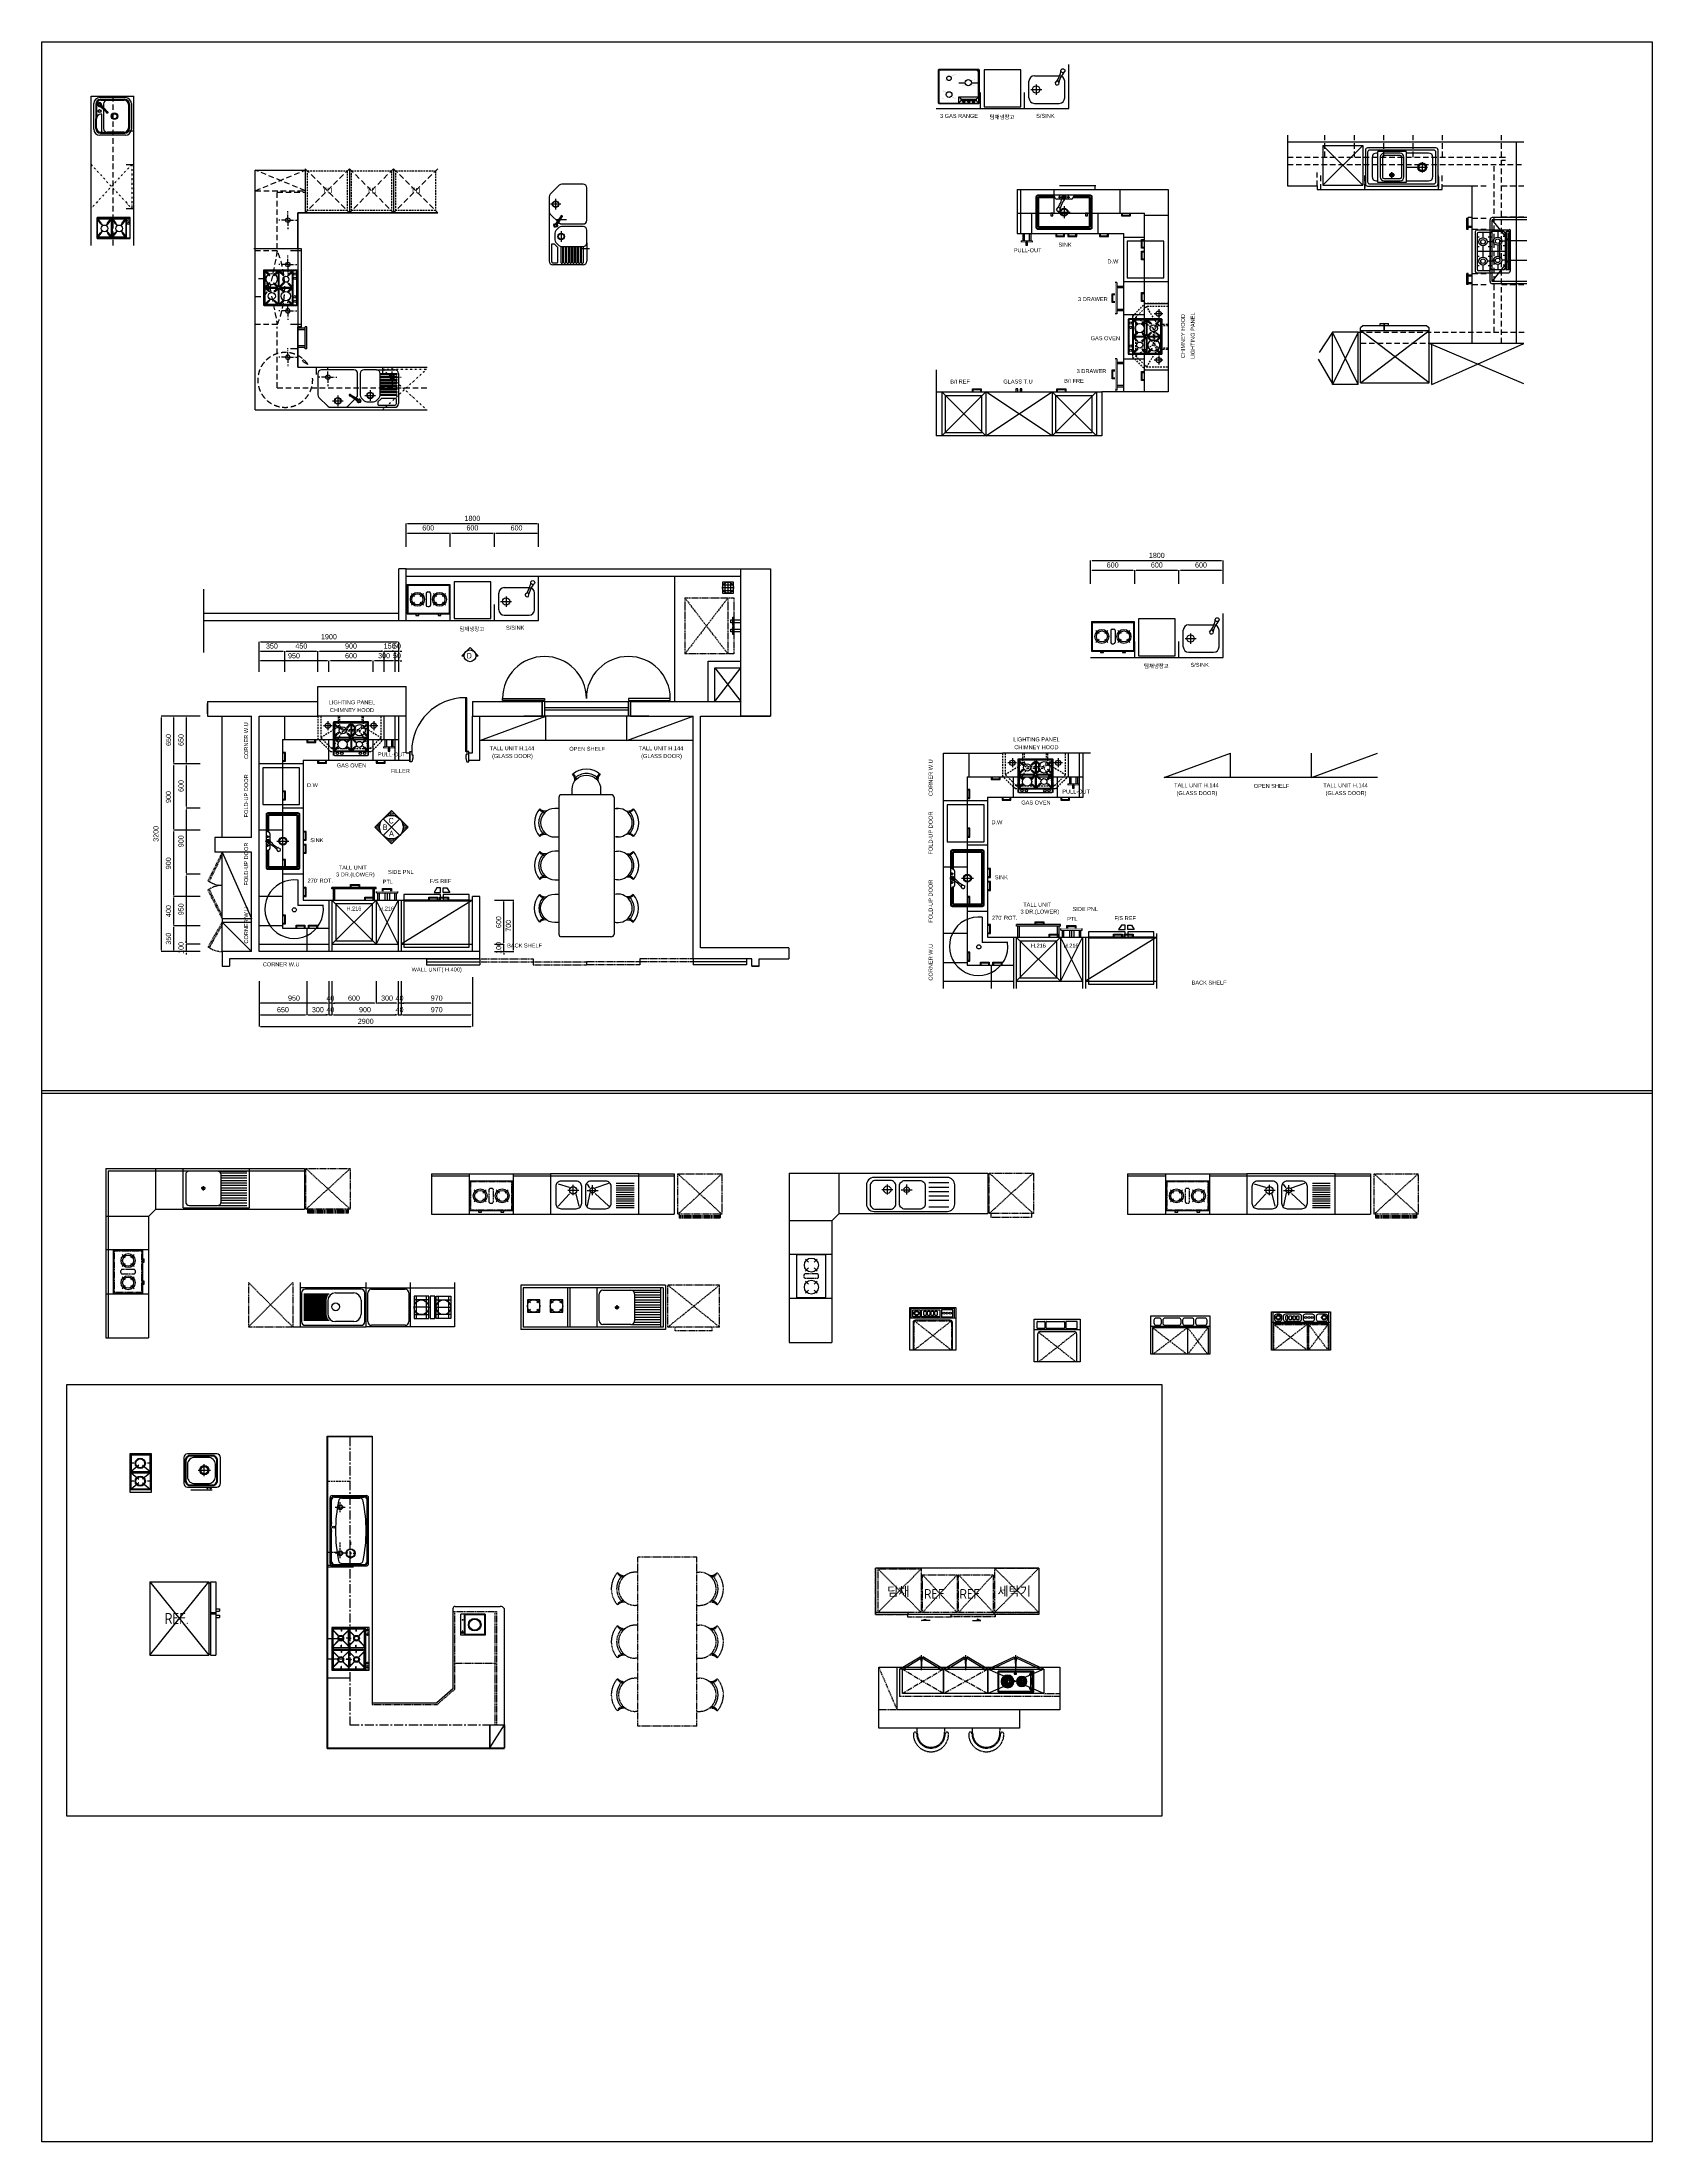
# Model space of a CAD drawing. Extents: x 0 to 79700, y -68 to 28499.
# Drawn here: x 19986 to 41870, y -38 to 28499 of the extents above; entities that cross this region are included whole.
import ezdxf
from ezdxf.enums import TextEntityAlignment as Align

# ---------------------------------------------------------------- set-up
doc = ezdxf.new("R2010")
doc.units = 0
doc.header["$LTSCALE"] = 50
doc.header["$MEASUREMENT"] = 0
doc.header["$PDMODE"] = 3
for name, pattern in [('CEN', [83, 80, -1, 1, -1]), ('CENTER', [2, 1.25, -0.25, 0.25, -0.25]), ('DASHED', [0.75, 0.5, -0.25]), ('DASHED2', [0.375, 0.25, -0.125]), ('DIVIDE', [1.25, 0.5, -0.25, 0, -0.25, 0, -0.25]), ('HD', [2.5, 1.5, -1]), ('HID', [2.3, 1.5, -0.8]), ('HIDDEN', [0.375, 0.25, -0.125]), ('HIDDEN2', [0.1875, 0.125, -0.0625])]:
    doc.linetypes.add(name, pattern=pattern)
doc.layers.get('0').update_dxf_attribs({"linetype": 'CONTINUOUS'})
doc.layers.get('DEFPOINTS').update_dxf_attribs({"linetype": 'CONTINUOUS'})
for name, color, linetype in [('1', 1, 'CONTINUOUS'), ('1F', 2, 'CONTINUOUS'), ('2F', 4, 'CONTINUOUS'), ('4', 4, 'CONTINUOUS'), ('4ELE', 7, 'CONTINUOUS'), ('6', 6, 'DIVIDE'), ('6FIN', 6, 'CONTINUOUS'), ('CEN', 9, 'CEN'), ('COL', 7, 'CONTINUOUS'), ('DM', 7, 'CONTINUOUS'), ('DOOR', 4, 'CONTINUOUS'), ('DR', 7, 'CONTINUOUS'), ('DT', 8, 'CONTINUOUS'), ('ELE-W', 7, 'CONTINUOUS'), ('FU', 4, 'CONTINUOUS'), ('FUR', 4, 'CONTINUOUS'), ('FUR2', 6, 'CONTINUOUS'), ('HAT', 11, 'CONTINUOUS'), ('HD', 11, 'HIDDEN'), ('HT', 9, 'CONTINUOUS'), ('KI', 6, 'CONTINUOUS'), ('PAT', 11, 'CONTINUOUS'), ('PAT1', 11, 'CONTINUOUS'), ('s_fur', 6, 'CONTINUOUS'), ('s_txt', 3, 'CONTINUOUS'), ('SYM', 7, 'CONTINUOUS'), ('TEXT', 7, 'CONTINUOUS'), ('WALL', 2, 'CONTINUOUS'), ('WALL1', 4, 'CONTINUOUS'), ('WINDOW', 7, 'CONTINUOUS')]:
    doc.layers.add(name, color=color, linetype=linetype)
doc.styles.add('HS2', font='architxt.shx', dxfattribs={"bigfont": 'ghs.shx'})
doc.styles.add('ROMANS', font='romans', dxfattribs={"width": 0.8})
doc.styles.add('WOOL-L', font='architxt.shx', dxfattribs={"bigfont": 'ghs.shx'})
doc.styles.add('돋움', font='')
doc.styles.get('돋움').set_extended_font_data('Dotum')
doc.dimstyles.new('KS', dxfattribs={"dimtxt": 70, "dimasz": 20, "dimexe": 1.2, "dimexo": 500, "dimtad": 0, "dimtoh": 1, "dimdec": 4, "dimdsep": 46, "dimtxsty": '돋움', "dimcen": 2.5, "dimadec": 0, "dimazin": 0, "dimtfac": 1, "dimtdec": 4, "dimtix": 1, "dimtmove": 1, "dimatfit": 3, "dimfxl": 1, "dimtvp": 1, "dimtolj": 1, "dimtzin": 0, "dimarcsym": 0})

# ---------------------------------------------------------------- blocks, each defined once
blk = doc.blocks.new('DW-P')
at = {"layer": '6', "linetype": 'DIVIDE'}
for p, q in [((-25, 0), (-580, -600)), ((-580, 0), (-25, -600)), ((-25, 0), (-25, -600))]:
    blk.add_line(p, q, dxfattribs=at)
blk = doc.blocks.new('HOBGAS2')
for p, q in [((-288, 450), (-288, 0)), ((0, 450), (-288, 450)), ((-275, 450), (-275, 0)), ((-12, 400), (-275, 400)), ((-250, 385), (-258, 378)), ((-209, 342), (-258, 378)), ((-203, 350), (-250, 385)), ((-209, 342), (-187, 329)), ((-185, 333), (-203, 350)), ((-187, 329), (-185, 333)), ((-79, 353), (-97, 336)), ((-97, 336), (-95, 333)), ((-95, 333), (-73, 345)), ((-36, 385), (-79, 353)), ((-27, 379), (-73, 345)), ((-27, 379), (-36, 385)), ((-12, 0), (-12, 450)), ((0, 0), (0, 450)), ((0, 0), (-288, 0)), ((-208, 258), (-258, 221)), ((-258, 221), (-250, 215)), ((-250, 185), (-258, 178)), ((-209, 142), (-258, 178)), ((-208, 58), (-258, 21)), ((-258, 21), (-250, 15)), ((-202, 250), (-250, 215)), ((-203, 150), (-250, 185)), ((-202, 50), (-250, 15)), ((-209, 142), (-187, 129)), ((-208, 258), (-186, 270)), ((-208, 58), (-186, 70)), ((-185, 133), (-203, 150)), ((-184, 267), (-202, 250)), ((-184, 67), (-202, 50)), ((-187, 129), (-185, 133)), ((-186, 270), (-184, 267)), ((-186, 70), (-184, 67)), ((-95, 267), (-98, 264)), ((-98, 264), (-79, 246)), ((-95, 67), (-98, 64)), ((-98, 64), (-79, 46)), ((-79, 153), (-97, 136)), ((-97, 136), (-95, 133)), ((-73, 254), (-95, 267)), ((-95, 133), (-73, 145)), ((-73, 54), (-95, 67)), ((-36, 214), (-79, 246)), ((-36, 185), (-79, 153)), ((-36, 14), (-79, 46)), ((-27, 220), (-73, 254)), ((-27, 179), (-73, 145)), ((-27, 20), (-73, 54)), ((-27, 220), (-36, 214)), ((-27, 179), (-36, 185)), ((-27, 20), (-36, 14))]:
    blk.add_line(p, q)
for points in [[(-19, 382), (-19, 218, -0.414214), (-29, 208), (-257, 208, -0.414214), (-267, 218), (-267, 382, -0.414214), (-257, 392), (-29, 392, -0.414214)], [(-19, 182), (-19, 18, -0.414214), (-29, 8), (-257, 8, -0.414214), (-267, 18), (-267, 182, -0.414214), (-257, 192), (-29, 192, -0.414214)], [(-19, 182), (-19, 18, -0.414214), (-29, 8), (-257, 8, -0.414214), (-267, 18), (-267, 182, -0.414214), (-257, 192), (-29, 192, -0.414214)]]:
    blk.add_lwpolyline(points, format="xyb", close=True)
for centre, radius in [((-246, 425), 14.5), ((-207, 425), 14.5), ((-139, 300), 45.7), ((-139, 100), 45.7)]:
    blk.add_circle(centre, radius)
blk = doc.blocks.new('DW')
at = {"color": 7, "linetype": 'HIDDEN2', "ltscale": 500}
for p, q in [((500, 500), (0, 500)), ((0, 500), (0, 0)), ((500, 0), (500, 500)), ((0, 0), (500, 0))]:
    blk.add_line(p, q, dxfattribs=at)
blk = doc.blocks.new('HANDLE')
at = {"color": 7, "linetype": 'Continuous', "ltscale": 500}
for p, q in [((92, 69), (212, 69)), ((92, 29), (92, 69)), ((102, 59), (202, 59)), ((102, 29), (102, 59)), ((202, 59), (202, 29)), ((212, 69), (212, 29))]:
    blk.add_line(p, q, dxfattribs=at)
blk = doc.blocks.new('*D38')
at = {"color": 0, "linetype": 'Continuous', "lineweight": -2, "transparency": 16777216}
for p, q in [((22136, 19339), (21604, 19339)), ((21605, 19319), (21605, 16159)), ((22136, 16139), (21604, 16139))]:
    blk.add_line(p, q, dxfattribs=at)
at = {"color": 0, "linetype": 'Continuous', "transparency": 16777216}
for points in [[(21602, 19319), (21609, 19319), (21605, 19339)], [(21602, 16159), (21609, 16159), (21605, 16139)]]:
    blk.add_solid(points, dxfattribs=at)
at = {"layer": 'DEFPOINTS', "color": 0, "linetype": 'Continuous', "transparency": 16777216}
for p in [(22936, 19339), (21605, 16139), (22936, 16139)]:
    blk.add_point(p, dxfattribs=at)
at = {"color": 0, "linetype": 'Continuous', "transparency": 16777216, "insert": (21535, 17739), "char_height": 70, "attachment_point": 5, "rotation": 90, "style": '돋움'}
blk.add_mtext('\\A1;3200', dxfattribs=at)
blk = doc.blocks.new('*D39')
at = {"color": 0, "linetype": 'Continuous', "lineweight": -2, "transparency": 16777216}
for p, q in [((21775, 18669), (21775, 17809)), ((22136, 17789), (21774, 17789))]:
    blk.add_line(p, q, dxfattribs=at)
at = {"color": 0, "linetype": 'Continuous', "transparency": 16777216}
for points in [[(21772, 18669), (21779, 18669), (21775, 18689)], [(21772, 17809), (21779, 17809), (21775, 17789)]]:
    blk.add_solid(points, dxfattribs=at)
at = {"layer": 'DEFPOINTS', "color": 0, "linetype": 'Continuous', "transparency": 16777216}
for p in [(22936, 18689), (21775, 17789), (22936, 17789)]:
    blk.add_point(p, dxfattribs=at)
at = {"color": 0, "linetype": 'Continuous', "transparency": 16777216, "insert": (21705, 18239), "char_height": 70, "attachment_point": 5, "rotation": 90, "style": '돋움'}
blk.add_mtext('\\A1;900', dxfattribs=at)
blk = doc.blocks.new('*D40')
at = {"color": 0, "linetype": 'Continuous', "lineweight": -2, "transparency": 16777216}
for p, q in [((21946, 18669), (21946, 18109)), ((22136, 18089), (21945, 18089))]:
    blk.add_line(p, q, dxfattribs=at)
at = {"color": 0, "linetype": 'Continuous', "transparency": 16777216}
for points in [[(21943, 18669), (21949, 18669), (21946, 18689)], [(21943, 18109), (21949, 18109), (21946, 18089)]]:
    blk.add_solid(points, dxfattribs=at)
at = {"layer": 'DEFPOINTS', "color": 0, "linetype": 'Continuous', "transparency": 16777216}
for p in [(23536, 18689), (21946, 18089), (23536, 18089)]:
    blk.add_point(p, dxfattribs=at)
at = {"color": 0, "linetype": 'Continuous', "transparency": 16777216, "insert": (21876, 18389), "char_height": 70, "attachment_point": 5, "rotation": 90, "style": '돋움'}
blk.add_mtext('\\A1;600', dxfattribs=at)
blk = doc.blocks.new('SK1')
at = {"color": 7}
for p, q in [((-373, 207), (-373, -207)), ((-347, 189), (-347, -189)), ((-81, 0), (81, 0)), ((0, 81), (0, -81)), ((347, -189), (347, 189)), ((373, -207), (373, 207)), ((-360, -220), (360, -220)), ((-342, -194), (342, -194))]:
    blk.add_line(p, q, dxfattribs=at)
for p, q in [((-149, 220), (-360, 220)), ((-121, 194), (-342, 194)), ((-118, 187), (-124, 203)), ((101, 176), (-101, 176)), ((-77, 205), (-42, 205)), ((-59, 187), (-59, 222)), ((24, 205), (-24, 205)), ((0, 229), (0, 181)), ((42, 205), (77, 205)), ((59, 187), (59, 222)), ((118, 187), (124, 203)), ((342, 194), (121, 194)), ((360, 220), (149, 220))]:
    blk.add_line(p, q)
blk.add_lwpolyline([(-383, -207, 0.414214), (-360, -230), (360, -230, 0.414214), (383, -207), (383, 207, 0.414214), (360, 230), (-360, 230, 0.414214), (-383, 207)], format="xyb", close=True, dxfattribs=at)
for points in [[(-124, 202), (-346, 202, 0.414214), (-355, 193), (-355, -193, 0.414214), (-346, -202)], [(-346, -202), (346, -202, 0.414214), (355, -193), (355, 193, 0.414214), (346, 202), (124, 202, 0.414214)]]:
    blk.add_lwpolyline(points, format="xyb", dxfattribs=at)
for centre, radius in [((-59, 205), 9), ((0, 205), 14.4), ((59, 205), 9)]:
    blk.add_circle(centre, radius)
for radius in [54, 45]:
    blk.add_circle((0, 0), radius, dxfattribs=at)
for centre, radius, start, end in [((-360, 207), 12.6, 90, 180), ((-342, 189), 5.4, 90, 180), ((-149, 193), 27, 22.6199, 90), ((-101, 194), 18, 202.6199, 270), ((101, 194), 18, 270, 337.3801), ((149, 193), 27, 90, 157.3801), ((342, 189), 5.4, 0, 90), ((360, 207), 12.6, 0, 90)]:
    blk.add_arc(centre, radius, start, end)
for centre, radius, start, end in [((-360, -207), 12.6, 180, 270), ((-342, -189), 5.4, 180, 270), ((342, -189), 5.4, 270, 360), ((360, -207), 12.6, 270, 0)]:
    blk.add_arc(centre, radius, start, end, dxfattribs=at)
blk = doc.blocks.new('*D41')
at = {"color": 0, "linetype": 'Continuous', "lineweight": -2, "transparency": 16777216}
for p, q in [((22936, 15739), (22936, 15120)), ((25836, 15739), (25836, 15120)), ((22956, 15121), (25816, 15121))]:
    blk.add_line(p, q, dxfattribs=at)
at = {"color": 0, "linetype": 'Continuous', "transparency": 16777216}
for points in [[(22956, 15124), (22956, 15118), (22936, 15121)], [(25816, 15124), (25816, 15118), (25836, 15121)]]:
    blk.add_solid(points, dxfattribs=at)
at = {"layer": 'DEFPOINTS', "color": 0, "linetype": 'Continuous', "transparency": 16777216}
for p in [(22936, 16139), (25836, 16139), (25836, 15121)]:
    blk.add_point(p, dxfattribs=at)
at = {"color": 0, "linetype": 'Continuous', "transparency": 16777216, "insert": (24386, 15191), "char_height": 70, "attachment_point": 5, "style": '돋움'}
blk.add_mtext('\\A1;2900', dxfattribs=at)
blk = doc.blocks.new('*D42')
at = {"color": 0, "linetype": 'Continuous', "lineweight": -2, "transparency": 16777216}
for p, q in [((22936, 15739), (22936, 15277)), ((23586, 15739), (23586, 15277)), ((22956, 15278), (23566, 15278))]:
    blk.add_line(p, q, dxfattribs=at)
at = {"color": 0, "linetype": 'Continuous', "transparency": 16777216}
for points in [[(22956, 15282), (22956, 15275), (22936, 15278)], [(23566, 15282), (23566, 15275), (23586, 15278)]]:
    blk.add_solid(points, dxfattribs=at)
at = {"layer": 'DEFPOINTS', "color": 0, "linetype": 'Continuous', "transparency": 16777216}
for p in [(22936, 16139), (23586, 16139), (23586, 15278)]:
    blk.add_point(p, dxfattribs=at)
at = {"color": 0, "linetype": 'Continuous', "transparency": 16777216, "insert": (23261, 15349), "char_height": 70, "attachment_point": 5, "style": '돋움'}
blk.add_mtext('\\A1;650', dxfattribs=at)
blk = doc.blocks.new('*D43')
at = {"color": 0, "linetype": 'Continuous', "lineweight": -2, "transparency": 16777216}
for p, q in [((22936, 15739), (22936, 15435)), ((23866, 15436), (22956, 15436))]:
    blk.add_line(p, q, dxfattribs=at)
at = {"color": 0, "linetype": 'Continuous', "transparency": 16777216}
for points in [[(22956, 15439), (22956, 15432), (22936, 15436)], [(23866, 15439), (23866, 15432), (23886, 15436)]]:
    blk.add_solid(points, dxfattribs=at)
at = {"layer": 'DEFPOINTS', "color": 0, "linetype": 'Continuous', "transparency": 16777216}
for p in [(22936, 16839), (23886, 16839), (22936, 15436)]:
    blk.add_point(p, dxfattribs=at)
at = {"color": 0, "linetype": 'Continuous', "transparency": 16777216, "insert": (23411, 15506), "char_height": 70, "attachment_point": 5, "style": '돋움'}
blk.add_mtext('\\A1;950', dxfattribs=at)
blk = doc.blocks.new('*D44')
at = {"color": 0, "linetype": 'Continuous', "lineweight": -2, "transparency": 16777216}
for p, q in [((21946, 18069), (21946, 17209)), ((22136, 17189), (21945, 17189))]:
    blk.add_line(p, q, dxfattribs=at)
at = {"color": 0, "linetype": 'Continuous', "transparency": 16777216}
for points in [[(21943, 18069), (21949, 18069), (21946, 18089)], [(21943, 17209), (21949, 17209), (21946, 17189)]]:
    blk.add_solid(points, dxfattribs=at)
at = {"layer": 'DEFPOINTS', "color": 0, "linetype": 'Continuous', "transparency": 16777216}
for p in [(23536, 18089), (21946, 17189), (23536, 17189)]:
    blk.add_point(p, dxfattribs=at)
at = {"color": 0, "linetype": 'Continuous', "transparency": 16777216, "insert": (21876, 17639), "char_height": 70, "attachment_point": 5, "rotation": 90, "style": '돋움'}
blk.add_mtext('\\A1;900', dxfattribs=at)
blk = doc.blocks.new('*D45')
at = {"color": 0, "linetype": 'Continuous', "lineweight": -2, "transparency": 16777216}
for p, q in [((21946, 17169), (21946, 16259)), ((22136, 16239), (21945, 16239))]:
    blk.add_line(p, q, dxfattribs=at)
at = {"color": 0, "linetype": 'Continuous', "transparency": 16777216}
for points in [[(21943, 17169), (21949, 17169), (21946, 17189)], [(21943, 16259), (21949, 16259), (21946, 16239)]]:
    blk.add_solid(points, dxfattribs=at)
at = {"layer": 'DEFPOINTS', "color": 0, "linetype": 'Continuous', "transparency": 16777216}
for p in [(23536, 17189), (21946, 16239), (23536, 16239)]:
    blk.add_point(p, dxfattribs=at)
at = {"color": 0, "linetype": 'Continuous', "transparency": 16777216, "insert": (21876, 16714), "char_height": 70, "attachment_point": 5, "rotation": 90, "style": '돋움'}
blk.add_mtext('\\A1;950', dxfattribs=at)
blk = doc.blocks.new('*D46')
at = {"color": 0, "linetype": 'Continuous', "lineweight": -2, "transparency": 16777216}
for p, q in [((21946, 16259), (21946, 16279)), ((22136, 16139), (21945, 16139)), ((21946, 16239), (21946, 16139)), ((21946, 16119), (21946, 16099))]:
    blk.add_line(p, q, dxfattribs=at)
at = {"color": 0, "linetype": 'Continuous', "transparency": 16777216}
for points in [[(21943, 16259), (21949, 16259), (21946, 16239)], [(21943, 16119), (21949, 16119), (21946, 16139)]]:
    blk.add_solid(points, dxfattribs=at)
at = {"layer": 'DEFPOINTS', "color": 0, "linetype": 'Continuous', "transparency": 16777216}
for p in [(21946, 16139), (23536, 16239), (23536, 16139)]:
    blk.add_point(p, dxfattribs=at)
at = {"color": 0, "linetype": 'Continuous', "transparency": 16777216, "insert": (21876, 16189), "char_height": 70, "attachment_point": 5, "rotation": 90, "style": '돋움'}
blk.add_mtext('\\A1;100', dxfattribs=at)
blk = doc.blocks.new('*D47')
at = {"color": 0, "linetype": 'Continuous', "lineweight": -2, "transparency": 16777216}
for p, q in [((22136, 16889), (21774, 16889)), ((21775, 16869), (21775, 16509)), ((22136, 16489), (21774, 16489))]:
    blk.add_line(p, q, dxfattribs=at)
at = {"color": 0, "linetype": 'Continuous', "transparency": 16777216}
for points in [[(21772, 16869), (21779, 16869), (21775, 16889)], [(21772, 16509), (21779, 16509), (21775, 16489)]]:
    blk.add_solid(points, dxfattribs=at)
at = {"layer": 'DEFPOINTS', "color": 0, "linetype": 'Continuous', "transparency": 16777216}
for p in [(22936, 16889), (21775, 16489), (22936, 16489)]:
    blk.add_point(p, dxfattribs=at)
at = {"color": 0, "linetype": 'Continuous', "transparency": 16777216, "insert": (21705, 16689), "char_height": 70, "attachment_point": 5, "rotation": 90, "style": '돋움'}
blk.add_mtext('\\A1;400', dxfattribs=at)
blk = doc.blocks.new('*D48')
at = {"color": 0, "linetype": 'Continuous', "lineweight": -2, "transparency": 16777216}
for p, q in [((21775, 16469), (21775, 16159)), ((22136, 16139), (21774, 16139))]:
    blk.add_line(p, q, dxfattribs=at)
at = {"color": 0, "linetype": 'Continuous', "transparency": 16777216}
for points in [[(21772, 16469), (21779, 16469), (21775, 16489)], [(21772, 16159), (21779, 16159), (21775, 16139)]]:
    blk.add_solid(points, dxfattribs=at)
at = {"layer": 'DEFPOINTS', "color": 0, "linetype": 'Continuous', "transparency": 16777216}
for p in [(22936, 16489), (21775, 16139), (22936, 16139)]:
    blk.add_point(p, dxfattribs=at)
at = {"color": 0, "linetype": 'Continuous', "transparency": 16777216, "insert": (21705, 16314), "char_height": 70, "attachment_point": 5, "rotation": 90, "style": '돋움'}
blk.add_mtext('\\A1;350', dxfattribs=at)
blk = doc.blocks.new('*D49')
at = {"color": 0, "linetype": 'Continuous', "lineweight": -2, "transparency": 16777216}
for p, q in [((21775, 17769), (21775, 16909)), ((22136, 16889), (21774, 16889))]:
    blk.add_line(p, q, dxfattribs=at)
at = {"color": 0, "linetype": 'Continuous', "transparency": 16777216}
for points in [[(21772, 17769), (21779, 17769), (21775, 17789)], [(21772, 16909), (21779, 16909), (21775, 16889)]]:
    blk.add_solid(points, dxfattribs=at)
at = {"layer": 'DEFPOINTS', "color": 0, "linetype": 'Continuous', "transparency": 16777216}
for p in [(22936, 17789), (21775, 16889), (22936, 16889)]:
    blk.add_point(p, dxfattribs=at)
at = {"color": 0, "linetype": 'Continuous', "transparency": 16777216, "insert": (21705, 17339), "char_height": 70, "attachment_point": 5, "rotation": 90, "style": '돋움'}
blk.add_mtext('\\A1;900', dxfattribs=at)
blk = doc.blocks.new('SJ3')
at = {"color": 7, "linetype": 'Continuous', "ltscale": 500}
blk.add_circle((43, 307), 29.4, dxfattribs=at)
for centre, radius, start, end in [((-336, 358), 355, 318.1477, 353.5621), ((-42, 122), 29.4, 180, 310.2609), ((-42, 122), 29.4, 27.9935, 102.2674), ((328, 51), 355, 136.6988, 172.1131)]:
    blk.add_arc(centre, radius, start, end, dxfattribs=at)
blk = doc.blocks.new('*D50')
at = {"color": 0, "linetype": 'Continuous', "lineweight": -2, "transparency": 16777216}
for p, q in [((23886, 15739), (23886, 15277)), ((23606, 15278), (23866, 15278))]:
    blk.add_line(p, q, dxfattribs=at)
at = {"color": 0, "linetype": 'Continuous', "transparency": 16777216}
for points in [[(23606, 15282), (23606, 15275), (23586, 15278)], [(23866, 15282), (23866, 15275), (23886, 15278)]]:
    blk.add_solid(points, dxfattribs=at)
at = {"layer": 'DEFPOINTS', "color": 0, "linetype": 'Continuous', "transparency": 16777216}
for p in [(23586, 16139), (23886, 16139), (23886, 15278)]:
    blk.add_point(p, dxfattribs=at)
at = {"color": 0, "linetype": 'Continuous', "transparency": 16777216, "insert": (23736, 15349), "char_height": 70, "attachment_point": 5, "style": '돋움'}
blk.add_mtext('\\A1;300', dxfattribs=at)
blk = doc.blocks.new('*D51')
at = {"color": 0, "linetype": 'Continuous', "lineweight": -2, "transparency": 16777216}
for p, q in [((23926, 15739), (23926, 15277)), ((23866, 15278), (23846, 15278)), ((23886, 15278), (23926, 15278)), ((23946, 15278), (23966, 15278))]:
    blk.add_line(p, q, dxfattribs=at)
at = {"color": 0, "linetype": 'Continuous', "transparency": 16777216}
for points in [[(23866, 15282), (23866, 15275), (23886, 15278)], [(23946, 15282), (23946, 15275), (23926, 15278)]]:
    blk.add_solid(points, dxfattribs=at)
at = {"layer": 'DEFPOINTS', "color": 0, "linetype": 'Continuous', "transparency": 16777216}
for p in [(23886, 16139), (23926, 16139), (23926, 15278)]:
    blk.add_point(p, dxfattribs=at)
at = {"color": 0, "linetype": 'Continuous', "transparency": 16777216, "insert": (23906, 15349), "char_height": 70, "attachment_point": 5, "style": '돋움'}
blk.add_mtext('\\A1;40', dxfattribs=at)
blk = doc.blocks.new('*D52')
at = {"color": 0, "linetype": 'Continuous', "lineweight": -2, "transparency": 16777216}
for p, q in [((24826, 15739), (24826, 15277)), ((23946, 15278), (24806, 15278))]:
    blk.add_line(p, q, dxfattribs=at)
at = {"color": 0, "linetype": 'Continuous', "transparency": 16777216}
for points in [[(23946, 15282), (23946, 15275), (23926, 15278)], [(24806, 15282), (24806, 15275), (24826, 15278)]]:
    blk.add_solid(points, dxfattribs=at)
at = {"layer": 'DEFPOINTS', "color": 0, "linetype": 'Continuous', "transparency": 16777216}
for p in [(23926, 16139), (24826, 16139), (24826, 15278)]:
    blk.add_point(p, dxfattribs=at)
at = {"color": 0, "linetype": 'Continuous', "transparency": 16777216, "insert": (24376, 15349), "char_height": 70, "attachment_point": 5, "style": '돋움'}
blk.add_mtext('\\A1;900', dxfattribs=at)
blk = doc.blocks.new('*D53')
at = {"color": 0, "linetype": 'Continuous', "lineweight": -2, "transparency": 16777216}
for p, q in [((24866, 15739), (24866, 15277)), ((24806, 15278), (24786, 15278)), ((24826, 15278), (24866, 15278)), ((24886, 15278), (24906, 15278))]:
    blk.add_line(p, q, dxfattribs=at)
at = {"color": 0, "linetype": 'Continuous', "transparency": 16777216}
for points in [[(24806, 15282), (24806, 15275), (24826, 15278)], [(24886, 15282), (24886, 15275), (24866, 15278)]]:
    blk.add_solid(points, dxfattribs=at)
at = {"layer": 'DEFPOINTS', "color": 0, "linetype": 'Continuous', "transparency": 16777216}
for p in [(24826, 16139), (24866, 16139), (24866, 15278)]:
    blk.add_point(p, dxfattribs=at)
at = {"color": 0, "linetype": 'Continuous', "transparency": 16777216, "insert": (24846, 15349), "char_height": 70, "attachment_point": 5, "style": '돋움'}
blk.add_mtext('\\A1;40', dxfattribs=at)
blk = doc.blocks.new('*D54')
at = {"color": 0, "linetype": 'Continuous', "lineweight": -2, "transparency": 16777216}
for p, q in [((25836, 15739), (25836, 15277)), ((24886, 15278), (25816, 15278))]:
    blk.add_line(p, q, dxfattribs=at)
at = {"color": 0, "linetype": 'Continuous', "transparency": 16777216}
for points in [[(24886, 15282), (24886, 15275), (24866, 15278)], [(25816, 15282), (25816, 15275), (25836, 15278)]]:
    blk.add_solid(points, dxfattribs=at)
at = {"layer": 'DEFPOINTS', "color": 0, "linetype": 'Continuous', "transparency": 16777216}
for p in [(24866, 16139), (25836, 16139), (25836, 15278)]:
    blk.add_point(p, dxfattribs=at)
at = {"color": 0, "linetype": 'Continuous', "transparency": 16777216, "insert": (25351, 15349), "char_height": 70, "attachment_point": 5, "style": '돋움'}
blk.add_mtext('\\A1;970', dxfattribs=at)
blk = doc.blocks.new('*D55')
at = {"color": 0, "linetype": 'Continuous', "lineweight": -2, "transparency": 16777216}
for p, q in [((24866, 15739), (24866, 15435)), ((25836, 15789), (25836, 15435)), ((25816, 15436), (24886, 15436))]:
    blk.add_line(p, q, dxfattribs=at)
at = {"color": 0, "linetype": 'Continuous', "transparency": 16777216}
for points in [[(24886, 15439), (24886, 15432), (24866, 15436)], [(25816, 15439), (25816, 15432), (25836, 15436)]]:
    blk.add_solid(points, dxfattribs=at)
at = {"layer": 'DEFPOINTS', "color": 0, "linetype": 'Continuous', "transparency": 16777216}
for p in [(24866, 16839), (25836, 16889), (24866, 15436)]:
    blk.add_point(p, dxfattribs=at)
at = {"color": 0, "linetype": 'Continuous', "transparency": 16777216, "insert": (25351, 15506), "char_height": 70, "attachment_point": 5, "style": '돋움'}
blk.add_mtext('\\A1;970', dxfattribs=at)
blk = doc.blocks.new('*D56')
at = {"color": 0, "linetype": 'Continuous', "lineweight": -2, "transparency": 16777216}
for p, q in [((24826, 15739), (24826, 15435)), ((24806, 15436), (24786, 15436)), ((24866, 15436), (24826, 15436)), ((24886, 15436), (24906, 15436))]:
    blk.add_line(p, q, dxfattribs=at)
at = {"color": 0, "linetype": 'Continuous', "transparency": 16777216}
for points in [[(24806, 15439), (24806, 15432), (24826, 15436)], [(24886, 15439), (24886, 15432), (24866, 15436)]]:
    blk.add_solid(points, dxfattribs=at)
at = {"layer": 'DEFPOINTS', "color": 0, "linetype": 'Continuous', "transparency": 16777216}
for p in [(24826, 16839), (24866, 16839), (24826, 15436)]:
    blk.add_point(p, dxfattribs=at)
at = {"color": 0, "linetype": 'Continuous', "transparency": 16777216, "insert": (24846, 15506), "char_height": 70, "attachment_point": 5, "style": '돋움'}
blk.add_mtext('\\A1;40', dxfattribs=at)
blk = doc.blocks.new('*D57')
at = {"color": 0, "linetype": 'Continuous', "lineweight": -2, "transparency": 16777216}
for p, q in [((24526, 15739), (24526, 15435)), ((24806, 15436), (24546, 15436))]:
    blk.add_line(p, q, dxfattribs=at)
at = {"color": 0, "linetype": 'Continuous', "transparency": 16777216}
for points in [[(24546, 15439), (24546, 15432), (24526, 15436)], [(24806, 15439), (24806, 15432), (24826, 15436)]]:
    blk.add_solid(points, dxfattribs=at)
at = {"layer": 'DEFPOINTS', "color": 0, "linetype": 'Continuous', "transparency": 16777216}
for p in [(24526, 16839), (24826, 16839), (24526, 15436)]:
    blk.add_point(p, dxfattribs=at)
at = {"color": 0, "linetype": 'Continuous', "transparency": 16777216, "insert": (24676, 15506), "char_height": 70, "attachment_point": 5, "style": '돋움'}
blk.add_mtext('\\A1;300', dxfattribs=at)
blk = doc.blocks.new('*D58')
at = {"color": 0, "linetype": 'Continuous', "lineweight": -2, "transparency": 16777216}
for p, q in [((23926, 15739), (23926, 15435)), ((24506, 15436), (23946, 15436))]:
    blk.add_line(p, q, dxfattribs=at)
at = {"color": 0, "linetype": 'Continuous', "transparency": 16777216}
for points in [[(23946, 15439), (23946, 15432), (23926, 15436)], [(24506, 15439), (24506, 15432), (24526, 15436)]]:
    blk.add_solid(points, dxfattribs=at)
at = {"layer": 'DEFPOINTS', "color": 0, "linetype": 'Continuous', "transparency": 16777216}
for p in [(23926, 16839), (24526, 16839), (23926, 15436)]:
    blk.add_point(p, dxfattribs=at)
at = {"color": 0, "linetype": 'Continuous', "transparency": 16777216, "insert": (24226, 15506), "char_height": 70, "attachment_point": 5, "style": '돋움'}
blk.add_mtext('\\A1;600', dxfattribs=at)
blk = doc.blocks.new('*D59')
at = {"color": 0, "linetype": 'Continuous', "lineweight": -2, "transparency": 16777216}
for p, q in [((23886, 15739), (23886, 15435)), ((23866, 15436), (23846, 15436)), ((23926, 15436), (23886, 15436)), ((23946, 15436), (23966, 15436))]:
    blk.add_line(p, q, dxfattribs=at)
at = {"color": 0, "linetype": 'Continuous', "transparency": 16777216}
for points in [[(23866, 15439), (23866, 15432), (23886, 15436)], [(23946, 15439), (23946, 15432), (23926, 15436)]]:
    blk.add_solid(points, dxfattribs=at)
at = {"layer": 'DEFPOINTS', "color": 0, "linetype": 'Continuous', "transparency": 16777216}
for p in [(23886, 16839), (23926, 16839), (23886, 15436)]:
    blk.add_point(p, dxfattribs=at)
at = {"color": 0, "linetype": 'Continuous', "transparency": 16777216, "insert": (23906, 15506), "char_height": 70, "attachment_point": 5, "style": '돋움'}
blk.add_mtext('\\A1;40', dxfattribs=at)
blk = doc.blocks.new('REF-F')
at = {"color": 7, "linetype": 'HIDDEN2', "ltscale": 500}
for p, q in [((500, 714), (0, 714)), ((0, 714), (0, 644)), ((0, 644), (500, 644)), ((889, 624), (0, 624)), ((0, 624), (0, 0)), ((449, 804), (411, 744)), ((411, 744), (500, 744)), ((500, 804), (449, 804)), ((500, 744), (500, 804)), ((500, 644), (500, 714)), ((535, 804), (586, 804)), ((535, 744), (535, 804)), ((624, 744), (535, 744)), ((889, 714), (535, 714)), ((535, 714), (535, 644)), ((535, 644), (889, 644)), ((586, 804), (624, 744)), ((889, 644), (889, 714)), ((889, 0), (889, 624)), ((0, 0), (889, 0))]:
    blk.add_line(p, q, dxfattribs=at)
blk = doc.blocks.new('PTL')
at = {"color": 7, "linetype": 'Continuous'}
for p, q in [((-20, 96), (-20, 116)), ((-20, 96), (270, 96)), ((0, 0), (0, 96)), ((20, 0), (20, 96)), ((230, 0), (230, 96)), ((250, 0), (250, 96)), ((270, 96), (270, 116))]:
    blk.add_line(p, q, dxfattribs=at)
at = {"color": 7, "linetype": 'Continuous', "ltscale": 500}
for p, q in [((95, 96), (95, 0)), ((125, 96), (125, 0)), ((155, 96), (155, 0))]:
    blk.add_line(p, q, dxfattribs=at)
at = {"color": 7, "linetype": 'Continuous', "const_width": 5}
blk.add_lwpolyline([(-20, 116), (270, 116)], dxfattribs=at)
blk = doc.blocks.new('D60')
at = {"color": 7, "linetype": 'Continuous'}
for p, q in [((-59, 250), (91, 250)), ((-59, 230), (91, 230)), ((91, -330), (91, 270)), ((91, 270), (111, 270)), ((111, -330), (111, 270)), ((-59, -290), (91, -290)), ((-59, -310), (91, -310)), ((91, -330), (111, -330))]:
    blk.add_line(p, q, dxfattribs=at)
blk = doc.blocks.new('*X27')
at = {"color": 0, "linetype": 'Continuous'}
for p, q in [((3635, 5713), (3635, 5713)), ((3641, 5717), (3641, 5717)), ((3648, 5723), (3648, 5723)), ((3648, 5722), (3648, 5722)), ((3651, 5724), (3651, 5724)), ((3654, 5727), (3654, 5727)), ((3655, 5726), (3655, 5726)), ((3655, 5724), (3655, 5724)), ((3656, 5725), (3656, 5725)), ((3660, 5732), (3660, 5732)), ((3661, 5732), (3661, 5732)), ((3662, 5738), (3662, 5738)), ((3663, 5731), (3663, 5731)), ((3664, 5738), (3664, 5738)), ((3666, 5738), (3666, 5738)), ((3666, 5734), (3666, 5734)), ((3667, 5737), (3667, 5737)), ((3671, 5748), (3671, 5748)), ((3671, 5739), (3671, 5739)), ((3672, 5744), (3672, 5744)), ((3673, 5740), (3673, 5740)), ((3674, 5743), (3674, 5743)), ((3674, 5742), (3674, 5742)), ((3674, 5733), (3674, 5733)), ((3676, 5743), (3676, 5743)), ((3677, 5742), (3677, 5742)), ((3677, 5740), (3677, 5740)), ((3678, 5751), (3678, 5751)), ((3679, 5756), (3679, 5756)), ((3680, 5757), (3680, 5757)), ((3680, 5753), (3680, 5753)), ((3680, 5747), (3680, 5747)), ((3680, 5737), (3680, 5737)), ((3681, 5756), (3681, 5756)), ((3681, 5738), (3681, 5738)), ((3682, 5754), (3682, 5754)), ((3682, 5738), (3682, 5738)), ((3684, 5757), (3684, 5757)), ((3684, 5741), (3684, 5741)), ((3686, 5762), (3686, 5762)), ((3686, 5756), (3686, 5756)), ((3686, 5754), (3686, 5754)), ((3686, 5752), (3686, 5752)), ((3686, 5752), (3686, 5752)), ((3687, 5742), (3687, 5742)), ((3687, 5741), (3687, 5741)), ((3688, 5744), (3688, 5744)), ((3689, 5763), (3689, 5763)), ((3690, 5743), (3690, 5743)), ((3691, 5768), (3691, 5768)), ((3691, 5766), (3691, 5766)), ((3691, 5748), (3691, 5748)), ((3691, 5742), (3691, 5742)), ((3692, 5747), (3692, 5747)), ((3693, 5767), (3693, 5767)), ((3693, 5757), (3693, 5757)), ((3693, 5755), (3693, 5755)), ((3693, 5751), (3693, 5751)), ((3693, 5747), (3693, 5747)), ((3695, 5770), (3695, 5770)), ((3695, 5768), (3695, 5768)), ((3695, 5761), (3695, 5761)), ((3696, 5761), (3696, 5761)), ((3696, 5755), (3696, 5755)), ((3696, 5743), (3696, 5743)), ((3697, 5768), (3697, 5768)), ((3698, 5743), (3698, 5743)), ((3699, 5771), (3699, 5771)), ((3699, 5762), (3699, 5762)), ((3699, 5757), (3699, 5757)), ((3699, 5752), (3699, 5752)), ((3700, 5775), (3700, 5775)), ((3700, 5756), (3700, 5756)), ((3700, 5743), (3700, 5743)), ((3700, 5742), (3700, 5742)), ((3701, 5776), (3701, 5776)), ((3701, 5774), (3701, 5774)), ((3701, 5757), (3701, 5757)), ((3701, 5756), (3701, 5756)), ((3702, 5769), (3702, 5769)), ((3703, 5744), (3703, 5744)), ((3704, 5744), (3704, 5744)), ((3705, 5776), (3705, 5776)), ((3705, 5770), (3705, 5770)), ((3705, 5763), (3705, 5763)), ((3705, 5743), (3705, 5743)), ((3706, 5770), (3706, 5770)), ((3706, 5767), (3706, 5767)), ((3706, 5757), (3706, 5757)), ((3706, 5752), (3706, 5752)), ((3706, 5747), (3706, 5747)), ((3707, 5782), (3707, 5782)), ((3707, 5757), (3707, 5757)), ((3707, 5751), (3707, 5751)), ((3709, 5781), (3709, 5781)), ((3709, 5770), (3709, 5770)), ((3709, 5757), (3709, 5757)), ((3709, 5751), (3709, 5751)), ((3710, 5784), (3710, 5784)), ((3711, 5783), (3711, 5783)), ((3711, 5770), (3711, 5770)), ((3711, 5766), (3711, 5766)), ((3711, 5765), (3711, 5765)), ((3711, 5747), (3711, 5747)), ((3711, 5745), (3711, 5745)), ((3712, 5788), (3712, 5788)), ((3712, 5781), (3712, 5781)), ((3712, 5772), (3712, 5772)), ((3712, 5762), (3712, 5762)), ((3713, 5784), (3713, 5784)), ((3713, 5768), (3713, 5768)), ((3713, 5758), (3713, 5758)), ((3713, 5752), (3713, 5752)), ((3713, 5743), (3713, 5743)), ((3714, 5745), (3714, 5745)), ((3715, 5780), (3715, 5780)), ((3715, 5771), (3715, 5771)), ((3715, 5757), (3715, 5757)), ((3716, 5779), (3716, 5779)), ((3716, 5776), (3716, 5776)), ((3716, 5761), (3716, 5761)), ((3716, 5743), (3716, 5743)), ((3717, 5784), (3717, 5784)), ((3717, 5756), (3717, 5756)), ((3718, 5795), (3718, 5795)), ((3718, 5786), (3718, 5786)), ((3718, 5776), (3718, 5776)), ((3718, 5771), (3718, 5771)), ((3718, 5767), (3718, 5767)), ((3718, 5745), (3718, 5745)), ((3719, 5757), (3719, 5757)), ((3719, 5747), (3719, 5747)), ((3719, 5745), (3719, 5745)), ((3720, 5793), (3720, 5793)), ((3720, 5793), (3720, 5793)), ((3720, 5763), (3720, 5763)), ((3720, 5759), (3720, 5759)), ((3721, 5793), (3721, 5793)), ((3721, 5775), (3721, 5775)), ((3721, 5756), (3721, 5756)), ((3721, 5743), (3721, 5743)), ((3722, 5798), (3722, 5798)), ((3722, 5782), (3722, 5782)), ((3722, 5772), (3722, 5772)), ((3722, 5756), (3722, 5756)), ((3723, 5759), (3723, 5759)), ((3724, 5801), (3724, 5801)), ((3724, 5801), (3724, 5801)), ((3724, 5785), (3724, 5785)), ((3724, 5781), (3724, 5781)), ((3724, 5751), (3724, 5751)), ((3725, 5791), (3725, 5791)), ((3725, 5789), (3725, 5789)), ((3725, 5781), (3725, 5781)), ((3725, 5772), (3725, 5772)), ((3725, 5746), (3725, 5746)), ((3726, 5798), (3726, 5798)), ((3726, 5770), (3726, 5770)), ((3726, 5770), (3726, 5770)), ((3726, 5769), (3726, 5769)), ((3726, 5762), (3726, 5762)), ((3726, 5753), (3726, 5753)), ((3726, 5752), (3726, 5752)), ((3727, 5785), (3727, 5785)), ((3727, 5760), (3727, 5760)), ((3727, 5747), (3727, 5747)), ((3728, 5788), (3728, 5788)), ((3728, 5768), (3728, 5768)), ((3729, 5773), (3729, 5773)), ((3730, 5807), (3730, 5807)), ((3730, 5802), (3730, 5802)), ((3730, 5784), (3730, 5784)), ((3730, 5757), (3730, 5757)), ((3731, 5806), (3731, 5806)), ((3731, 5796), (3731, 5796)), ((3731, 5786), (3731, 5786)), ((3731, 5786), (3731, 5786)), ((3731, 5783), (3731, 5783)), ((3731, 5773), (3731, 5773)), ((3731, 5765), (3731, 5765)), ((3731, 5747), (3731, 5747)), ((3731, 5747), (3731, 5747)), ((3732, 5806), (3732, 5806)), ((3732, 5777), (3732, 5777)), ((3732, 5776), (3732, 5776)), ((3732, 5767), (3732, 5767)), ((3732, 5757), (3732, 5757)), ((3732, 5756), (3732, 5756)), ((3732, 5746), (3732, 5746)), ((3733, 5799), (3733, 5799)), ((3733, 5760), (3733, 5760)), ((3733, 5748), (3733, 5748)), ((3734, 5795), (3734, 5795)), ((3734, 5745), (3734, 5745)), ((3735, 5798), (3735, 5798)), ((3736, 5800), (3736, 5800)), ((3736, 5797), (3736, 5797)), ((3736, 5793), (3736, 5793)), ((3736, 5779), (3736, 5779)), ((3736, 5774), (3736, 5774)), ((3736, 5763), (3736, 5763)), ((3736, 5761), (3736, 5761)), ((3736, 5761), (3736, 5761)), ((3737, 5801), (3737, 5801)), ((3737, 5791), (3737, 5791)), ((3737, 5760), (3737, 5760)), ((3738, 5787), (3738, 5787)), ((3738, 5782), (3738, 5782)), ((3738, 5781), (3738, 5781)), ((3738, 5772), (3738, 5772)), ((3738, 5762), (3738, 5762)), ((3738, 5748), (3738, 5748)), ((3739, 5801), (3739, 5801)), ((3739, 5752), (3739, 5752)), ((3740, 5800), (3740, 5800)), ((3740, 5793), (3740, 5793)), ((3740, 5787), (3740, 5787)), ((3740, 5781), (3740, 5781)), ((3740, 5761), (3740, 5761)), ((3740, 5751), (3740, 5751)), ((3741, 5775), (3741, 5775)), ((3741, 5774), (3741, 5774)), ((3741, 5756), (3741, 5756)), ((3741, 5748), (3741, 5748)), ((3742, 5775), (3742, 5775)), ((3742, 5770), (3742, 5770)), ((3743, 5788), (3743, 5788)), ((3744, 5796), (3744, 5796)), ((3744, 5788), (3744, 5788)), ((3744, 5787), (3744, 5787)), ((3744, 5768), (3744, 5768)), ((3745, 5788), (3745, 5788)), ((3745, 5777), (3745, 5777)), ((3745, 5775), (3745, 5775)), ((3745, 5767), (3745, 5767)), ((3745, 5758), (3745, 5758)), ((3745, 5749), (3745, 5749)), ((3746, 5788), (3746, 5788)), ((3746, 5770), (3746, 5770)), ((3746, 5757), (3746, 5757)), ((3746, 5751), (3746, 5751)), ((3746, 5748), (3746, 5748)), ((3747, 5776), (3747, 5776)), ((3747, 5762), (3747, 5762)), ((3747, 5751), (3747, 5751)), ((3748, 5756), (3748, 5756)), ((3749, 5775), (3749, 5775)), ((3750, 5763), (3750, 5763)), ((3750, 5745), (3750, 5745)), ((3751, 5789), (3751, 5789)), ((3751, 5784), (3751, 5784)), ((3751, 5782), (3751, 5782)), ((3751, 5765), (3751, 5765)), ((3751, 5763), (3751, 5763)), ((3751, 5747), (3751, 5747)), ((3752, 5772), (3752, 5772)), ((3752, 5764), (3752, 5764)), ((3752, 5763), (3752, 5763)), ((3752, 5753), (3752, 5753)), ((3752, 5750), (3752, 5750)), ((3752, 5743), (3752, 5743)), ((3752, 5743), (3752, 5743)), ((3753, 5782), (3753, 5782)), ((3754, 5763), (3754, 5763)), ((3754, 5750), (3754, 5750)), ((3755, 5781), (3755, 5781)), ((3755, 5751), (3755, 5751)), ((3756, 5779), (3756, 5779)), ((3756, 5776), (3756, 5776)), ((3756, 5760), (3756, 5760)), ((3756, 5742), (3756, 5742)), ((3757, 5778), (3757, 5778)), ((3757, 5770), (3757, 5770)), ((3758, 5777), (3758, 5777)), ((3758, 5777), (3758, 5777)), ((3758, 5767), (3758, 5767)), ((3758, 5758), (3758, 5758)), ((3758, 5751), (3758, 5751)), ((3758, 5748), (3758, 5748)), ((3759, 5768), (3759, 5768)), ((3760, 5764), (3760, 5764)), ((3761, 5774), (3761, 5774)), ((3761, 5757), (3761, 5757)), ((3761, 5756), (3761, 5756)), ((3762, 5777), (3762, 5777)), ((3762, 5755), (3762, 5755)), ((3763, 5776), (3763, 5776)), ((3763, 5764), (3763, 5764)), ((3763, 5756), (3763, 5756)), ((3765, 5772), (3765, 5772)), ((3765, 5763), (3765, 5763)), ((3765, 5753), (3765, 5753)), ((3765, 5752), (3765, 5752)), ((3765, 5745), (3765, 5745)), ((3766, 5770), (3766, 5770)), ((3766, 5751), (3766, 5751)), ((3766, 5744), (3766, 5744)), ((3767, 5769), (3767, 5769)), ((3767, 5765), (3767, 5765)), ((3767, 5763), (3767, 5763)), ((3768, 5752), (3768, 5752)), ((3768, 5743), (3768, 5743)), ((3770, 5739), (3770, 5739)), ((3771, 5768), (3771, 5768)), ((3771, 5765), (3771, 5765)), ((3771, 5751), (3771, 5751)), ((3771, 5746), (3771, 5746)), ((3772, 5758), (3772, 5758)), ((3772, 5753), (3772, 5753)), ((3772, 5748), (3772, 5748)), ((3772, 5746), (3772, 5746)), ((3772, 5740), (3772, 5740)), ((3772, 5739), (3772, 5739)), ((3774, 5766), (3774, 5766)), ((3775, 5738), (3775, 5738)), ((3776, 5760), (3776, 5760)), ((3776, 5740), (3776, 5740)), ((3777, 5759), (3777, 5759)), ((3777, 5757), (3777, 5757)), ((3777, 5742), (3777, 5742)), ((3778, 5763), (3778, 5763)), ((3778, 5753), (3778, 5753)), ((3778, 5753), (3778, 5753)), ((3778, 5743), (3778, 5743)), ((3779, 5756), (3779, 5756)), ((3781, 5755), (3781, 5755)), ((3781, 5754), (3781, 5754)), ((3781, 5745), (3781, 5745)), ((3782, 5737), (3782, 5737)), ((3782, 5736), (3782, 5736)), ((3783, 5743), (3783, 5743)), ((3783, 5741), (3783, 5741)), ((3785, 5754), (3785, 5754)), ((3785, 5749), (3785, 5749)), ((3785, 5739), (3785, 5739)), ((3786, 5751), (3786, 5751)), ((3786, 5741), (3786, 5741)), ((3787, 5751), (3787, 5751)), ((3787, 5750), (3787, 5750)), ((3790, 5742), (3790, 5742)), ((3791, 5738), (3791, 5738)), ((3792, 5746), (3792, 5746)), ((3792, 5744), (3792, 5744)), ((3792, 5734), (3792, 5734)), ((3797, 5745), (3797, 5745)), ((3797, 5743), (3797, 5743)), ((3797, 5741), (3797, 5741)), ((3798, 5741), (3798, 5741)), ((3798, 5739), (3798, 5739)), ((3798, 5729), (3798, 5729)), ((3801, 5732), (3801, 5732)), ((3801, 5731), (3801, 5731)), ((3802, 5737), (3802, 5737)), ((3803, 5731), (3803, 5731)), ((3804, 5731), (3804, 5731)), ((3805, 5734), (3805, 5734)), ((3807, 5732), (3807, 5732)), ((3808, 5731), (3808, 5731)), ((3808, 5731), (3808, 5731)), ((3810, 5726), (3810, 5726)), ((3812, 5730), (3812, 5730)), ((3812, 5727), (3812, 5727)), ((3817, 5723), (3817, 5723)), ((3818, 5722), (3818, 5722)), ((3819, 5720), (3819, 5720)), ((3820, 5720), (3820, 5720)), ((3822, 5718), (3822, 5718)), ((3822, 5718), (3822, 5718)), ((3827, 5713), (3827, 5713)), ((3828, 5712), (3828, 5712)), ((3833, 5708), (3833, 5708)), ((3838, 5704), (3838, 5704)), ((3839, 5703), (3839, 5703))]:
    blk.add_line(p, q, dxfattribs=at)
blk = doc.blocks.new('ABCD')
at = {"color": 7, "linetype": 'Continuous'}
for p, q in [((-226, 226), (-113, 339)), ((0, 226), (-113, 339)), ((-226, 226), (-339, 113)), ((-226, 0), (-339, 113)), ((-226, 226), (0, 0)), ((0, 226), (-226, 0)), ((-226, 0), (-113, -113)), ((0, 0), (-113, -113)), ((0, 226), (113, 113)), ((0, 0), (113, 113))]:
    blk.add_line(p, q, dxfattribs=at)
blk.add_circle((-113, 113), 160, dxfattribs=at)
blk.add_blockref('*X27', (-3845, -5470), dxfattribs=at)
at = {"color": 7, "linetype": 'Continuous', "xscale": -1}
for p, rotation in [((5470, 3845), 90.00000000000007), ((-3845, 5697), 180)]:
    blk.add_blockref('*X27', p, dxfattribs=dict(at, rotation=rotation))
at = {"color": 7, "linetype": 'Continuous', "rotation": 269.9999999999999}
blk.add_blockref('*X27', (-5697, 3845), dxfattribs=at)
blk = doc.blocks.new('*D60')
at = {"color": 0, "linetype": 'Continuous', "lineweight": -2, "transparency": 16777216}
for p, q in [((26136, 16839), (26398, 16839)), ((26397, 16159), (26397, 16819)), ((26136, 16139), (26398, 16139))]:
    blk.add_line(p, q, dxfattribs=at)
at = {"color": 0, "linetype": 'Continuous', "transparency": 16777216}
for points in [[(26393, 16819), (26400, 16819), (26397, 16839)], [(26393, 16159), (26400, 16159), (26397, 16139)]]:
    blk.add_solid(points, dxfattribs=at)
at = {"layer": 'DEFPOINTS', "color": 0, "linetype": 'Continuous', "transparency": 16777216}
for p in [(25836, 16839), (26397, 16839), (25836, 16139)]:
    blk.add_point(p, dxfattribs=at)
at = {"color": 0, "linetype": 'Continuous', "transparency": 16777216, "insert": (26326, 16489), "char_height": 70, "attachment_point": 5, "rotation": 90, "style": '돋움'}
blk.add_mtext('\\A1;700', dxfattribs=at)
blk = doc.blocks.new('*D61')
at = {"color": 0, "linetype": 'Continuous', "lineweight": -2, "transparency": 16777216}
for p, q in [((26136, 16839), (26264, 16839)), ((26263, 16259), (26263, 16819))]:
    blk.add_line(p, q, dxfattribs=at)
at = {"color": 0, "linetype": 'Continuous', "transparency": 16777216}
for points in [[(26260, 16819), (26266, 16819), (26263, 16839)], [(26260, 16259), (26266, 16259), (26263, 16239)]]:
    blk.add_solid(points, dxfattribs=at)
at = {"layer": 'DEFPOINTS', "color": 0, "linetype": 'Continuous', "transparency": 16777216}
for p in [(25836, 16839), (26263, 16839), (25836, 16239)]:
    blk.add_point(p, dxfattribs=at)
at = {"color": 0, "linetype": 'Continuous', "transparency": 16777216, "insert": (26193, 16539), "char_height": 70, "attachment_point": 5, "rotation": 90, "style": '돋움'}
blk.add_mtext('\\A1;600', dxfattribs=at)
blk = doc.blocks.new('*D62')
at = {"color": 0, "linetype": 'Continuous', "lineweight": -2, "transparency": 16777216}
for p, q in [((26263, 16259), (26263, 16279)), ((26136, 16239), (26264, 16239)), ((26136, 16139), (26264, 16139)), ((26263, 16139), (26263, 16239)), ((26263, 16119), (26263, 16099))]:
    blk.add_line(p, q, dxfattribs=at)
at = {"color": 0, "linetype": 'Continuous', "transparency": 16777216}
for points in [[(26260, 16259), (26266, 16259), (26263, 16239)], [(26260, 16119), (26266, 16119), (26263, 16139)]]:
    blk.add_solid(points, dxfattribs=at)
at = {"layer": 'DEFPOINTS', "color": 0, "linetype": 'Continuous', "transparency": 16777216}
for p in [(25836, 16239), (25836, 16139), (26263, 16239)]:
    blk.add_point(p, dxfattribs=at)
at = {"color": 0, "linetype": 'Continuous', "transparency": 16777216, "insert": (26193, 16189), "char_height": 70, "attachment_point": 5, "rotation": 90, "style": '돋움'}
blk.add_mtext('\\A1;100', dxfattribs=at)
blk = doc.blocks.new('*D63')
at = {"color": 0, "linetype": 'Continuous', "lineweight": -2, "transparency": 16777216}
for p, q in [((22136, 19339), (21945, 19339)), ((21946, 19319), (21946, 18709)), ((22136, 18689), (21945, 18689))]:
    blk.add_line(p, q, dxfattribs=at)
at = {"color": 0, "linetype": 'Continuous', "transparency": 16777216}
for points in [[(21943, 19319), (21949, 19319), (21946, 19339)], [(21943, 18709), (21949, 18709), (21946, 18689)]]:
    blk.add_solid(points, dxfattribs=at)
at = {"layer": 'DEFPOINTS', "color": 0, "linetype": 'Continuous', "transparency": 16777216}
for p in [(23536, 19339), (21946, 18689), (23536, 18689)]:
    blk.add_point(p, dxfattribs=at)
at = {"color": 0, "linetype": 'Continuous', "transparency": 16777216, "insert": (21876, 19014), "char_height": 70, "attachment_point": 5, "rotation": 90, "style": '돋움'}
blk.add_mtext('\\A1;650', dxfattribs=at)
blk = doc.blocks.new('*D64')
at = {"color": 0, "linetype": 'Continuous', "lineweight": -2, "transparency": 16777216}
for p, q in [((22936, 19939), (22936, 20348)), ((22956, 20347), (24816, 20347)), ((24836, 19939), (24836, 20348))]:
    blk.add_line(p, q, dxfattribs=at)
at = {"color": 0, "linetype": 'Continuous', "transparency": 16777216}
for points in [[(22956, 20350), (22956, 20344), (22936, 20347)], [(24816, 20350), (24816, 20344), (24836, 20347)]]:
    blk.add_solid(points, dxfattribs=at)
at = {"layer": 'DEFPOINTS', "color": 0, "linetype": 'Continuous', "transparency": 16777216}
for p in [(24836, 20347), (22936, 19339), (24836, 19339)]:
    blk.add_point(p, dxfattribs=at)
at = {"color": 0, "linetype": 'Continuous', "transparency": 16777216, "insert": (23886, 20417), "char_height": 70, "attachment_point": 5, "style": '돋움'}
blk.add_mtext('\\A1;1900', dxfattribs=at)
blk = doc.blocks.new('*D65')
at = {"color": 0, "linetype": 'Continuous', "lineweight": -2, "transparency": 16777216}
for p, q in [((23306, 20221), (23716, 20221)), ((23736, 19939), (23736, 20222))]:
    blk.add_line(p, q, dxfattribs=at)
at = {"color": 0, "linetype": 'Continuous', "transparency": 16777216}
for points in [[(23306, 20224), (23306, 20217), (23286, 20221)], [(23716, 20224), (23716, 20217), (23736, 20221)]]:
    blk.add_solid(points, dxfattribs=at)
at = {"layer": 'DEFPOINTS', "color": 0, "linetype": 'Continuous', "transparency": 16777216}
for p in [(23736, 20221), (23286, 19339), (23736, 19339)]:
    blk.add_point(p, dxfattribs=at)
at = {"color": 0, "linetype": 'Continuous', "transparency": 16777216, "insert": (23511, 20291), "char_height": 70, "attachment_point": 5, "style": '돋움'}
blk.add_mtext('\\A1;450', dxfattribs=at)
blk = doc.blocks.new('*D66')
at = {"color": 0, "linetype": 'Continuous', "lineweight": -2, "transparency": 16777216}
for p, q in [((22936, 19939), (22936, 20090)), ((23866, 20089), (22956, 20089))]:
    blk.add_line(p, q, dxfattribs=at)
at = {"color": 0, "linetype": 'Continuous', "transparency": 16777216}
for points in [[(22956, 20092), (22956, 20085), (22936, 20089)], [(23866, 20092), (23866, 20085), (23886, 20089)]]:
    blk.add_solid(points, dxfattribs=at)
at = {"layer": 'DEFPOINTS', "color": 0, "linetype": 'Continuous', "transparency": 16777216}
for p in [(22936, 20089), (22936, 18739), (23886, 18739)]:
    blk.add_point(p, dxfattribs=at)
at = {"color": 0, "linetype": 'Continuous', "transparency": 16777216, "insert": (23411, 20159), "char_height": 70, "attachment_point": 5, "style": '돋움'}
blk.add_mtext('\\A1;950', dxfattribs=at)
blk = doc.blocks.new('*D67')
at = {"color": 0, "linetype": 'Continuous', "lineweight": -2, "transparency": 16777216}
for p, q in [((22936, 19939), (22936, 20222)), ((22956, 20221), (23266, 20221)), ((23286, 19939), (23286, 20222))]:
    blk.add_line(p, q, dxfattribs=at)
at = {"color": 0, "linetype": 'Continuous', "transparency": 16777216}
for points in [[(22956, 20224), (22956, 20217), (22936, 20221)], [(23266, 20224), (23266, 20217), (23286, 20221)]]:
    blk.add_solid(points, dxfattribs=at)
at = {"layer": 'DEFPOINTS', "color": 0, "linetype": 'Continuous', "transparency": 16777216}
for p in [(23286, 20221), (22936, 19339), (23286, 19339)]:
    blk.add_point(p, dxfattribs=at)
at = {"color": 0, "linetype": 'Continuous', "transparency": 16777216, "insert": (23111, 20291), "char_height": 70, "attachment_point": 5, "style": '돋움'}
blk.add_mtext('\\A1;350', dxfattribs=at)
blk = doc.blocks.new('*D68')
at = {"color": 0, "linetype": 'Continuous', "lineweight": -2, "transparency": 16777216}
for p, q in [((22136, 19339), (21774, 19339)), ((21775, 19319), (21775, 18709)), ((22136, 18689), (21774, 18689))]:
    blk.add_line(p, q, dxfattribs=at)
at = {"color": 0, "linetype": 'Continuous', "transparency": 16777216}
for points in [[(21772, 19319), (21779, 19319), (21775, 19339)], [(21772, 18709), (21779, 18709), (21775, 18689)]]:
    blk.add_solid(points, dxfattribs=at)
at = {"layer": 'DEFPOINTS', "color": 0, "linetype": 'Continuous', "transparency": 16777216}
for p in [(22936, 19339), (21775, 18689), (22936, 18689)]:
    blk.add_point(p, dxfattribs=at)
at = {"color": 0, "linetype": 'Continuous', "transparency": 16777216, "insert": (21705, 19014), "char_height": 70, "attachment_point": 5, "rotation": 90, "style": '돋움'}
blk.add_mtext('\\A1;650', dxfattribs=at)
blk = doc.blocks.new('*D69')
at = {"color": 0, "linetype": 'Continuous', "lineweight": -2, "transparency": 16777216}
for p, q in [((24936, 21639), (24936, 21957)), ((24956, 21956), (26716, 21956)), ((26736, 21639), (26736, 21957))]:
    blk.add_line(p, q, dxfattribs=at)
at = {"color": 0, "linetype": 'Continuous', "transparency": 16777216}
for points in [[(24956, 21959), (24956, 21953), (24936, 21956)], [(26716, 21959), (26716, 21953), (26736, 21956)]]:
    blk.add_solid(points, dxfattribs=at)
at = {"layer": 'DEFPOINTS', "color": 0, "linetype": 'Continuous', "transparency": 16777216}
for p in [(26736, 21956), (24936, 20639), (26736, 20639)]:
    blk.add_point(p, dxfattribs=at)
at = {"color": 0, "linetype": 'Continuous', "transparency": 16777216, "insert": (25836, 22026), "char_height": 70, "attachment_point": 5, "style": '돋움'}
blk.add_mtext('\\A1;1800', dxfattribs=at)
blk = doc.blocks.new('*D70')
at = {"color": 0, "linetype": 'Continuous', "lineweight": -2, "transparency": 16777216}
for p, q in [((24936, 21639), (24936, 21828)), ((24956, 21826), (25516, 21826)), ((25536, 21639), (25536, 21828))]:
    blk.add_line(p, q, dxfattribs=at)
at = {"color": 0, "linetype": 'Continuous', "transparency": 16777216}
for points in [[(24956, 21830), (24956, 21823), (24936, 21826)], [(25516, 21830), (25516, 21823), (25536, 21826)]]:
    blk.add_solid(points, dxfattribs=at)
at = {"layer": 'DEFPOINTS', "color": 0, "linetype": 'Continuous', "transparency": 16777216}
for p in [(25536, 21826), (24936, 20639), (25536, 20639)]:
    blk.add_point(p, dxfattribs=at)
at = {"color": 0, "linetype": 'Continuous', "transparency": 16777216, "insert": (25236, 21896), "char_height": 70, "attachment_point": 5, "style": '돋움'}
blk.add_mtext('\\A1;600', dxfattribs=at)
blk = doc.blocks.new('*D71')
at = {"color": 0, "linetype": 'Continuous', "lineweight": -2, "transparency": 16777216}
for p, q in [((25556, 21826), (26116, 21826)), ((26136, 21639), (26136, 21828))]:
    blk.add_line(p, q, dxfattribs=at)
at = {"color": 0, "linetype": 'Continuous', "transparency": 16777216}
for points in [[(25556, 21830), (25556, 21823), (25536, 21826)], [(26116, 21830), (26116, 21823), (26136, 21826)]]:
    blk.add_solid(points, dxfattribs=at)
at = {"layer": 'DEFPOINTS', "color": 0, "linetype": 'Continuous', "transparency": 16777216}
for p in [(26136, 21826), (25536, 20639), (26136, 20639)]:
    blk.add_point(p, dxfattribs=at)
at = {"color": 0, "linetype": 'Continuous', "transparency": 16777216, "insert": (25836, 21896), "char_height": 70, "attachment_point": 5, "style": '돋움'}
blk.add_mtext('\\A1;600', dxfattribs=at)
blk = doc.blocks.new('*D72')
at = {"color": 0, "linetype": 'Continuous', "lineweight": -2, "transparency": 16777216}
for p, q in [((26156, 21826), (26716, 21826)), ((26736, 21639), (26736, 21828))]:
    blk.add_line(p, q, dxfattribs=at)
at = {"color": 0, "linetype": 'Continuous', "transparency": 16777216}
for points in [[(26156, 21830), (26156, 21823), (26136, 21826)], [(26716, 21830), (26716, 21823), (26736, 21826)]]:
    blk.add_solid(points, dxfattribs=at)
at = {"layer": 'DEFPOINTS', "color": 0, "linetype": 'Continuous', "transparency": 16777216}
for p in [(26736, 21826), (26136, 20639), (26736, 20639)]:
    blk.add_point(p, dxfattribs=at)
at = {"color": 0, "linetype": 'Continuous', "transparency": 16777216, "insert": (26436, 21896), "char_height": 70, "attachment_point": 5, "style": '돋움'}
blk.add_mtext('\\A1;600', dxfattribs=at)
blk = doc.blocks.new('*D73')
at = {"color": 0, "linetype": 'Continuous', "lineweight": -2, "transparency": 16777216}
for p, q in [((23756, 20221), (24616, 20221)), ((24636, 19939), (24636, 20222))]:
    blk.add_line(p, q, dxfattribs=at)
at = {"color": 0, "linetype": 'Continuous', "transparency": 16777216}
for points in [[(23756, 20224), (23756, 20217), (23736, 20221)], [(24616, 20224), (24616, 20217), (24636, 20221)]]:
    blk.add_solid(points, dxfattribs=at)
at = {"layer": 'DEFPOINTS', "color": 0, "linetype": 'Continuous', "transparency": 16777216}
for p in [(24636, 20221), (23736, 19339), (24636, 19339)]:
    blk.add_point(p, dxfattribs=at)
at = {"color": 0, "linetype": 'Continuous', "transparency": 16777216, "insert": (24186, 20291), "char_height": 70, "attachment_point": 5, "style": '돋움'}
blk.add_mtext('\\A1;900', dxfattribs=at)
blk = doc.blocks.new('*D74')
at = {"color": 0, "linetype": 'Continuous', "lineweight": -2, "transparency": 16777216}
for p, q in [((24616, 20221), (24596, 20221)), ((24636, 20221), (24786, 20221)), ((24786, 19939), (24786, 20222)), ((24806, 20221), (24826, 20221))]:
    blk.add_line(p, q, dxfattribs=at)
at = {"color": 0, "linetype": 'Continuous', "transparency": 16777216}
for points in [[(24616, 20224), (24616, 20217), (24636, 20221)], [(24806, 20224), (24806, 20217), (24786, 20221)]]:
    blk.add_solid(points, dxfattribs=at)
at = {"layer": 'DEFPOINTS', "color": 0, "linetype": 'Continuous', "transparency": 16777216}
for p in [(24786, 20221), (24636, 19339), (24786, 19339)]:
    blk.add_point(p, dxfattribs=at)
at = {"color": 0, "linetype": 'Continuous', "transparency": 16777216, "insert": (24711, 20291), "char_height": 70, "attachment_point": 5, "style": '돋움'}
blk.add_mtext('\\A1;150', dxfattribs=at)
blk = doc.blocks.new('*D75')
at = {"color": 0, "linetype": 'Continuous', "lineweight": -2, "transparency": 16777216}
for p, q in [((24766, 20221), (24746, 20221)), ((24786, 20221), (24836, 20221)), ((24836, 19939), (24836, 20222)), ((24856, 20221), (24876, 20221))]:
    blk.add_line(p, q, dxfattribs=at)
at = {"color": 0, "linetype": 'Continuous', "transparency": 16777216}
for points in [[(24766, 20224), (24766, 20217), (24786, 20221)], [(24856, 20224), (24856, 20217), (24836, 20221)]]:
    blk.add_solid(points, dxfattribs=at)
at = {"layer": 'DEFPOINTS', "color": 0, "linetype": 'Continuous', "transparency": 16777216}
for p in [(24836, 20221), (24786, 19339), (24836, 19339)]:
    blk.add_point(p, dxfattribs=at)
at = {"color": 0, "linetype": 'Continuous', "transparency": 16777216, "insert": (24811, 20291), "char_height": 70, "attachment_point": 5, "style": '돋움'}
blk.add_mtext('\\A1;50', dxfattribs=at)
blk = doc.blocks.new('*D76')
at = {"color": 0, "linetype": 'Continuous', "lineweight": -2, "transparency": 16777216}
for p, q in [((24766, 20089), (24746, 20089)), ((24786, 19939), (24786, 20090)), ((24836, 20089), (24786, 20089)), ((24836, 19939), (24836, 20090)), ((24856, 20089), (24876, 20089))]:
    blk.add_line(p, q, dxfattribs=at)
at = {"color": 0, "linetype": 'Continuous', "transparency": 16777216}
for points in [[(24766, 20092), (24766, 20085), (24786, 20089)], [(24856, 20092), (24856, 20085), (24836, 20089)]]:
    blk.add_solid(points, dxfattribs=at)
at = {"layer": 'DEFPOINTS', "color": 0, "linetype": 'Continuous', "transparency": 16777216}
for p in [(24786, 20089), (24786, 18739), (24836, 18739)]:
    blk.add_point(p, dxfattribs=at)
at = {"color": 0, "linetype": 'Continuous', "transparency": 16777216, "insert": (24811, 20159), "char_height": 70, "attachment_point": 5, "style": '돋움'}
blk.add_mtext('\\A1;50', dxfattribs=at)
blk = doc.blocks.new('*D77')
at = {"color": 0, "linetype": 'Continuous', "lineweight": -2, "transparency": 16777216}
for p, q in [((24486, 19939), (24486, 20090)), ((24766, 20089), (24506, 20089))]:
    blk.add_line(p, q, dxfattribs=at)
at = {"color": 0, "linetype": 'Continuous', "transparency": 16777216}
for points in [[(24506, 20092), (24506, 20085), (24486, 20089)], [(24766, 20092), (24766, 20085), (24786, 20089)]]:
    blk.add_solid(points, dxfattribs=at)
at = {"layer": 'DEFPOINTS', "color": 0, "linetype": 'Continuous', "transparency": 16777216}
for p in [(24486, 20089), (24486, 18739), (24786, 18739)]:
    blk.add_point(p, dxfattribs=at)
at = {"color": 0, "linetype": 'Continuous', "transparency": 16777216, "insert": (24636, 20159), "char_height": 70, "attachment_point": 5, "style": '돋움'}
blk.add_mtext('\\A1;300', dxfattribs=at)
blk = doc.blocks.new('*D78')
at = {"color": 0, "linetype": 'Continuous', "lineweight": -2, "transparency": 16777216}
for p, q in [((23886, 19939), (23886, 20090)), ((24466, 20089), (23906, 20089))]:
    blk.add_line(p, q, dxfattribs=at)
at = {"color": 0, "linetype": 'Continuous', "transparency": 16777216}
for points in [[(23906, 20092), (23906, 20085), (23886, 20089)], [(24466, 20092), (24466, 20085), (24486, 20089)]]:
    blk.add_solid(points, dxfattribs=at)
at = {"layer": 'DEFPOINTS', "color": 0, "linetype": 'Continuous', "transparency": 16777216}
for p in [(23886, 20089), (23886, 18739), (24486, 18739)]:
    blk.add_point(p, dxfattribs=at)
at = {"color": 0, "linetype": 'Continuous', "transparency": 16777216, "insert": (24186, 20159), "char_height": 70, "attachment_point": 5, "style": '돋움'}
blk.add_mtext('\\A1;600', dxfattribs=at)
blk = doc.blocks.new('SPOT')
at = {"linetype": 'HIDDEN2', "ltscale": 500}
for p, q in [((117, 0), (0, 0)), ((60, 63), (60, -60))]:
    blk.add_line(p, q, dxfattribs=at)
at = {"linetype": 'Continuous', "ltscale": 500}
blk.add_circle((59, 1), 36, dxfattribs=at)
blk = doc.blocks.new('D15')
at = {"color": 7, "linetype": 'Continuous'}
for p, q in [((0, 0), (96, 0)), ((96, 20), (116, 20)), ((96, -130), (96, 20)), ((0, -20), (96, -20)), ((0, -90), (96, -90)), ((0, -110), (96, -110)), ((96, -130), (116, -130))]:
    blk.add_line(p, q, dxfattribs=at)
at = {"color": 7, "linetype": 'Continuous', "const_width": 5}
blk.add_lwpolyline([(116, -130), (116, 20)], dxfattribs=at)
blk = doc.blocks.new('A')
at = {"linetype": 'Continuous', "ltscale": 500}
for p, q in [((0, 113), (113, 0)), ((0, 113), (0, 80)), ((113, 0), (0, -113)), ((0, -80), (0, -113))]:
    blk.add_line(p, q, dxfattribs=at)
blk.add_circle((0, 0), 80, dxfattribs=at)
blk = doc.blocks.new('DRAIN-1')
at = {"layer": 'HAT'}
for p, q in [((-60, 30), (60, 30)), ((-60, 0), (60, 0)), ((-30, 60), (-30, -60)), ((0, 60), (0, -60)), ((30, 60), (30, -60)), ((-60, -30), (60, -30))]:
    blk.add_line(p, q, dxfattribs=at)
blk.add_lwpolyline([(-60, 60), (-60, -60), (60, -60), (60, 60)], close=True, dxfattribs=at)
blk.add_circle((0, 0), 60, dxfattribs=at)
blk = doc.blocks.new('*D79')
at = {"color": 0, "linetype": 'Continuous', "lineweight": -2, "transparency": 16777216}
for p, q in [((34239, 21135), (34239, 21453)), ((34259, 21452), (36019, 21452)), ((36039, 21135), (36039, 21453))]:
    blk.add_line(p, q, dxfattribs=at)
at = {"color": 0, "linetype": 'Continuous', "transparency": 16777216}
for points in [[(34259, 21455), (34259, 21449), (34239, 21452)], [(36019, 21455), (36019, 21449), (36039, 21452)]]:
    blk.add_solid(points, dxfattribs=at)
at = {"layer": 'DEFPOINTS', "color": 0, "linetype": 'Continuous', "transparency": 16777216}
for p in [(36039, 21452), (34239, 20135), (36039, 20135)]:
    blk.add_point(p, dxfattribs=at)
at = {"color": 0, "linetype": 'Continuous', "transparency": 16777216, "insert": (35139, 21522), "char_height": 70, "attachment_point": 5, "style": '돋움'}
blk.add_mtext('\\A1;1800', dxfattribs=at)
blk = doc.blocks.new('*D80')
at = {"color": 0, "linetype": 'Continuous', "lineweight": -2, "transparency": 16777216}
for p, q in [((34239, 21135), (34239, 21323)), ((34259, 21322), (34819, 21322)), ((34839, 21135), (34839, 21323))]:
    blk.add_line(p, q, dxfattribs=at)
at = {"color": 0, "linetype": 'Continuous', "transparency": 16777216}
for points in [[(34259, 21326), (34259, 21319), (34239, 21322)], [(34819, 21326), (34819, 21319), (34839, 21322)]]:
    blk.add_solid(points, dxfattribs=at)
at = {"layer": 'DEFPOINTS', "color": 0, "linetype": 'Continuous', "transparency": 16777216}
for p in [(34839, 21322), (34239, 20135), (34839, 20135)]:
    blk.add_point(p, dxfattribs=at)
at = {"color": 0, "linetype": 'Continuous', "transparency": 16777216, "insert": (34539, 21392), "char_height": 70, "attachment_point": 5, "style": '돋움'}
blk.add_mtext('\\A1;600', dxfattribs=at)
blk = doc.blocks.new('*D81')
at = {"color": 0, "linetype": 'Continuous', "lineweight": -2, "transparency": 16777216}
for p, q in [((34859, 21322), (35419, 21322)), ((35439, 21135), (35439, 21323))]:
    blk.add_line(p, q, dxfattribs=at)
at = {"color": 0, "linetype": 'Continuous', "transparency": 16777216}
for points in [[(34859, 21326), (34859, 21319), (34839, 21322)], [(35419, 21326), (35419, 21319), (35439, 21322)]]:
    blk.add_solid(points, dxfattribs=at)
at = {"layer": 'DEFPOINTS', "color": 0, "linetype": 'Continuous', "transparency": 16777216}
for p in [(35439, 21322), (34839, 20135), (35439, 20135)]:
    blk.add_point(p, dxfattribs=at)
at = {"color": 0, "linetype": 'Continuous', "transparency": 16777216, "insert": (35139, 21392), "char_height": 70, "attachment_point": 5, "style": '돋움'}
blk.add_mtext('\\A1;600', dxfattribs=at)
blk = doc.blocks.new('*D82')
at = {"color": 0, "linetype": 'Continuous', "lineweight": -2, "transparency": 16777216}
for p, q in [((35459, 21322), (36019, 21322)), ((36039, 21135), (36039, 21323))]:
    blk.add_line(p, q, dxfattribs=at)
at = {"color": 0, "linetype": 'Continuous', "transparency": 16777216}
for points in [[(35459, 21326), (35459, 21319), (35439, 21322)], [(36019, 21326), (36019, 21319), (36039, 21322)]]:
    blk.add_solid(points, dxfattribs=at)
at = {"layer": 'DEFPOINTS', "color": 0, "linetype": 'Continuous', "transparency": 16777216}
for p in [(36039, 21322), (35439, 20135), (36039, 20135)]:
    blk.add_point(p, dxfattribs=at)
at = {"color": 0, "linetype": 'Continuous', "transparency": 16777216, "insert": (35739, 21392), "char_height": 70, "attachment_point": 5, "style": '돋움'}
blk.add_mtext('\\A1;600', dxfattribs=at)
blk = doc.blocks.new('GAS3')
at = {"color": 7}
for p, q in [((-87, 22), (-87, -246)), ((-55, -14), (-83, 18)), ((-36, -14), (-6, 17)), ((-55, -219), (-86, -249)), ((-55, -14), (-55, -219)), ((-36, -219), (-6, -249)), ((-9, -250), (359, -250))]:
    blk.add_line(p, q, dxfattribs=at)
for p, q in [((-83, 283), (359, 283)), ((189, 16), (189, -69)), ((363, 279), (363, -246)), ((189, -155), (189, -240))]:
    blk.add_line(p, q)
blk.add_lwpolyline([(-83, 293), (358, 293, -0.414214), (374, 278), (374, -245, -0.414214), (358, -261), (-83, -261, -0.414214), (-98, -245), (-98, 278, -0.414214)], format="xyb", close=True, dxfattribs=at)
blk.add_lwpolyline([(-87, 279), (-87, 22, 0.414214), (-83, 18), (-9, 18, -0.414214), (-5, 14), (-5, -246, -0.414214), (-9, -250), (-83, -250)], format="xyb", dxfattribs=at)
at = {"const_width": 1.03}
for points in [[(-70, 273, 0.414214), (-78, 265, 0.414214)], [(353, 265, 0.414214), (345, 273, 0.414214)], [(345, 27, 0.414214), (353, 35, 0.414214)], [(353, 8, 0.414214), (345, 16, 0.414214)], [(345, -240, 0.414214), (353, -232, 0.414214)]]:
    blk.add_lwpolyline(points, format="xyb", dxfattribs=at)
at = {"color": 7, "const_width": 1.03}
for points in [[(-78, 265), (-78, 35)], [(-27, 64), (-78, 64)], [(-70, 27), (345, 27)], [(-27, 64), (1, 121)], [(25, 8), (25, -232)], [(33, 16), (345, 16)], [(81, 64), (53, 121)], [(68, 16), (68, -240)], [(194, 64), (81, 64)], [(132, 273), (132, 27)], [(143, 273), (143, 27)], [(25, -25), (148, -25)], [(146, -112), (25, -112)], [(148, -199), (25, -199)], [(345, -240), (33, -240)], [(148, -25), (166, -76)], [(148, -199), (166, -148)]]:
    blk.add_lwpolyline(points, dxfattribs=at)
at = {"const_width": 1.03}
for points in [[(-27, 236), (-78, 236)], [(-12, 150), (-78, 150)], [(-70, 273), (345, 273)], [(-27, 236), (1, 179)], [(81, 236), (53, 179)], [(217, 150), (66, 150)], [(194, 236), (81, 236)], [(194, 236), (226, 171)], [(194, 64), (226, 128)], [(302, 236), (270, 171)], [(302, 64), (270, 128)], [(353, 150), (279, 150)], [(302, 236), (353, 236)], [(302, 64), (353, 64)], [(310, 16), (310, -240)], [(353, 35), (353, 265)], [(353, 8), (353, -232)], [(230, -25), (212, -76)], [(230, -199), (212, -148)], [(230, -25), (353, -25)], [(353, -199), (230, -199)], [(232, -112), (353, -112)]]:
    blk.add_lwpolyline(points, dxfattribs=at)
at = {"color": 7, "const_width": 1.03}
for points in [[(-78, 35, 0.414214), (-70, 27, 0.414214)], [(33, 16, 0.414214), (25, 8, 0.414214)], [(25, -232, 0.414214), (33, -240, 0.414214)]]:
    blk.add_lwpolyline(points, format="xyb", dxfattribs=at)
at = {"color": 7, "linetype": 'Continuous'}
for points in [[(-58, -48), (-82, -48), (-82, -51), (-58, -51)], [(-58, -118), (-82, -118), (-82, -121), (-58, -121)], [(-58, -185), (-82, -185), (-82, -181), (-58, -181)]]:
    blk.add_lwpolyline(points, close=True, dxfattribs=at)
at = {"color": 7}
blk.add_lwpolyline([(-55, -14), (-36, -14), (-36, -219), (-55, -219)], dxfattribs=at)
for centre, radius in [((27, 150), 39), ((189, -112), 43.1)]:
    blk.add_circle(centre, radius, dxfattribs=at)
blk.add_circle((248, 150), 30.8)
at = {"color": 7, "linetype": 'Continuous'}
for centre in [(-70, -50), (-70, -120), (-70, -183)]:
    blk.add_circle(centre, 12.7, dxfattribs=at)
for centre, radius, start, end in [((-83, 279), 4.1, 90, 180), ((359, 279), 4.1, 0, 90), ((345, -232), 8.21, 270, 360), ((359, -246), 4.1, 270, 0)]:
    blk.add_arc(centre, radius, start, end)
at = {"color": 7}
blk.add_arc((-83, -246), 4.1, 180, 270, dxfattribs=at)
blk = doc.blocks.new('D45')
at = {"color": 7, "linetype": 'Continuous', "ltscale": 500}
for p, q in [((-100, 400), (-125, 400)), ((-100, 400), (-100, -50)), ((-100, 350), (0, 350)), ((-100, 330), (0, 330)), ((-100, 20), (0, 20)), ((-100, 0), (0, 0)), ((-100, -50), (-125, -50))]:
    blk.add_line(p, q, dxfattribs=at)
blk.add_lwpolyline([(-125, 400, 8, 8, 0), (-125, -50, 8, 8, 0)], format="xyseb", dxfattribs=at)
blk = doc.blocks.new('COK3')
blk.add_line((-6, -15, 10), (-6, -55, 30))
at = {"color": 1}
for points, elevation in [([(-10, 25), (-25, 10), (-25, -10), (-10, -25), (10, -25), (25, -10), (25, 10), (10, 25)], -80), ([(-6, 15), (-15, 6), (-15, -6), (-6, -15), (6, -15), (15, -6), (15, 6), (6, 15)], 10)]:
    blk.add_lwpolyline(points, close=True, dxfattribs=dict(at, elevation=elevation))
blk.add_lwpolyline([(-6, 15), (-15, 6), (-15, -6), (-6, -15), (6, -15), (15, -6), (15, 6), (6, 15)], close=True, dxfattribs=at)
for points in [[(-25, 10, -70), (-15, 6), (-6, 15), (-10, 25, -70)], [(-25, -10, -70), (-15, -6), (-15, 6), (-25, 10, -70)], [(-10, 25, -70), (10, 25, -70), (6, 15), (-6, 15)], [(10, 25, -70), (6, 15), (15, 6), (25, 10, -70)], [(25, 10, -70), (15, 6), (15, -6), (25, -10, -70)], [(-25, -10, -70), (-10, -25, -70), (-6, -15), (-15, -6)], [(-11, -145, -10), (-7, -145, 40), (-3, -151, 40), (-6, -155, -10)], [(10, -35, -30), (6, -15), (-6, -15), (-10, -35, -30)], [(-10, -35, -50), (-10, -25, -70), (-6, -15), (-10, -35, -30)], [(-10, -25, -70), (-6, -15), (6, -15), (10, -25, -70)], [(10, -25, -70), (10, -35, -50), (-10, -35, -50), (-10, -25, -70)], [(-10, -35, -50), (10, -35, -50), (5, -135), (-5, -135)], [(-5, -135, 20), (-5, -135), (-10, -35, -50), (-10, -35, -30)], [(5, -135, 20), (10, -35, -30), (-10, -35, -30), (-5, -135, 20)], [(-6, -55, 30), (6, -55, 30), (6, -15, 10), (-6, -15, 10)], [(-6, -15), (-6, -55, 30), (-6, -15, 10)], [(6, -15), (-6, -15), (-6, -55, 30), (6, -55, 30)], [(5, -135), (6, -135, -10), (-6, -135, -10), (-5, -135)], [(6, -155, -10), (-6, -155, -10), (-3, -151, 40), (3, -151, 40)], [(3, -139, 40), (5, -135, 20), (-5, -135, 20), (-3, -139, 40)], [(11, -145, -10), (7, -145, 40), (3, -151, 40), (6, -155, -10)], [(5, -135), (5, -135, 20), (10, -35, -30), (10, -35, -50)], [(10, -25, -70), (25, -10, -70), (15, -6), (6, -15)], [(10, -25, -70), (10, -35, -50), (10, -35, -30), (6, -15)], [(6, -55, 30), (6, -15), (6, -15, 10), (6, -55, 30)]]:
    blk.add_3dface(points, dxfattribs=at)
for points, invisible_edges in [([(-6, -15, 10), (-15, -6, 10), (-15, 6, 10), (-6, 15, 10)], 8), ([(-6, 15, 10), (6, 15, 10), (6, -15, 10), (-6, -15, 10)], 10), ([(6, 15, 10), (15, 6, 10), (15, -6, 10), (6, -15, 10)], 8), ([(-3, -139, 40), (-7, -145, 40), (-11, -145, -10), (-6, -135, -10)], 8), ([(-7, -145, 40), (-3, -139, 40), (3, -139, 40), (7, -145, 40)], 8), ([(7, -145, 40), (3, -151, 40), (-3, -151, 40), (-7, -145, 40)], 8), ([(-6, -135, -10), (-5, -135), (-5, -135, 20), (-3, -139, 40)], 8), ([(5, -135), (5, -135, 20), (3, -139, 40), (7, -145, 40)], 8), ([(7, -145, 40), (11, -145, -10), (6, -135, -10), (5, -135)], 8)]:
    blk.add_3dface(points, dxfattribs=dict(at, invisible_edges=invisible_edges))
blk = doc.blocks.new('LAMP1')
at = {"color": 3}
for p, q in [((-110, 0), (-122, 0)), ((-93, 0), (-98, 0)), ((0, 0), (-76, 0)), ((0, 110), (0, 122)), ((0, 86), (0, 92)), ((0, 0), (0, 76)), ((0, 0), (0, -76)), ((0, 0), (76, 0)), ((93, 0), (98, 0)), ((110, 0), (122, 0)), ((0, -93), (0, -98)), ((0, -110), (0, -122))]:
    blk.add_line(p, q, dxfattribs=at)
blk.add_circle((0, 0), 30, dxfattribs=at)
blk = doc.blocks.new('HOBGAS4')
blk.add_line((484, 68), (484, 533))
for centre in [(509, 485), (509, 428), (509, 176), (509, 116)]:
    blk.add_circle(centre, 16.4)
at = {"layer": '4'}
for p, q in [((81, 531), (81, 69)), ((89, 523), (89, 77)), ((535, 540), (90, 540)), ((527, 532), (98, 532)), ((98, 514), (98, 317)), ((98, 287), (98, 86)), ((279, 523), (107, 523)), ((107, 308), (279, 308)), ((107, 296), (279, 296)), ((112, 322), (149, 357)), ((121, 313), (112, 322)), ((113, 285), (121, 295)), ((115, 507), (123, 516)), ((149, 474), (115, 507)), ((121, 313), (158, 348)), ((156, 262), (121, 295)), ((158, 483), (123, 516)), ((165, 464), (149, 474)), ((165, 367), (149, 357)), ((168, 468), (158, 483)), ((168, 363), (158, 348)), ((168, 468), (165, 464)), ((168, 363), (165, 367)), ((217, 468), (228, 483)), ((217, 468), (221, 464)), ((217, 363), (221, 367)), ((217, 363), (228, 348)), ((221, 464), (236, 474)), ((221, 367), (236, 357)), ((228, 483), (263, 516)), ((263, 314), (228, 348)), ((236, 474), (271, 507)), ((273, 323), (236, 357)), ((238, 262), (273, 295)), ((246, 252), (281, 286)), ((271, 507), (263, 516)), ((263, 314), (273, 323)), ((281, 286), (273, 295)), ((288, 317), (288, 514)), ((288, 86), (288, 287)), ((297, 317), (297, 514)), ((297, 86), (297, 287)), ((302, 322), (339, 357)), ((311, 313), (302, 322)), ((305, 507), (313, 516)), ((339, 474), (305, 507)), ((305, 284), (313, 294)), ((465, 523), (306, 523)), ((306, 308), (465, 308)), ((306, 296), (465, 296)), ((311, 313), (348, 348)), ((348, 483), (313, 516)), ((348, 261), (313, 294)), ((355, 464), (339, 474)), ((355, 367), (339, 357)), ((359, 468), (348, 483)), ((359, 363), (348, 348)), ((359, 468), (355, 464)), ((359, 363), (355, 367)), ((413, 468), (423, 483)), ((413, 468), (417, 464)), ((413, 363), (417, 367)), ((413, 363), (423, 348)), ((417, 464), (432, 474)), ((417, 367), (432, 357)), ((423, 483), (458, 516)), ((459, 314), (423, 348)), ((423, 261), (458, 294)), ((432, 474), (467, 507)), ((468, 323), (432, 357)), ((467, 507), (458, 516)), ((467, 285), (458, 294)), ((459, 314), (468, 323)), ((474, 317), (474, 514)), ((474, 86), (474, 287)), ((535, 76), (535, 524)), ((543, 68), (543, 532)), ((90, 60), (535, 60)), ((98, 68), (527, 68)), ((107, 77), (279, 77)), ((110, 87), (147, 122)), ((118, 78), (110, 87)), ((147, 252), (113, 285)), ((118, 78), (156, 113)), ((162, 243), (147, 252)), ((162, 132), (147, 122)), ((166, 247), (156, 262)), ((166, 128), (156, 113)), ((166, 247), (162, 243)), ((166, 128), (162, 132)), ((223, 128), (227, 132)), ((223, 128), (234, 113)), ((227, 247), (238, 262)), ((227, 247), (231, 243)), ((227, 132), (242, 122)), ((231, 243), (246, 252)), ((269, 79), (234, 113)), ((279, 88), (242, 122)), ((269, 79), (279, 88)), ((302, 86), (339, 122)), ((311, 77), (302, 86)), ((339, 252), (305, 284)), ((306, 77), (465, 77)), ((311, 77), (348, 113)), ((355, 242), (339, 252)), ((355, 131), (339, 122)), ((359, 246), (348, 261)), ((359, 128), (348, 113)), ((359, 246), (355, 242)), ((359, 128), (355, 131)), ((413, 246), (423, 261)), ((413, 246), (417, 242)), ((413, 128), (417, 131)), ((413, 128), (423, 113)), ((417, 242), (432, 252)), ((417, 131), (432, 122)), ((459, 79), (423, 113)), ((432, 252), (467, 285)), ((468, 87), (432, 122)), ((459, 79), (468, 87))]:
    blk.add_line(p, q, dxfattribs=at)
for centre, radius in [((194, 418), 77.3), ((386, 415), 41.1), ((195, 187), 48.4), ((386, 186), 62.9)]:
    blk.add_circle(centre, radius, dxfattribs=at)
at = {"layer": '4', "color": 4}
for centre, radius, start, end in [((90, 531), 9, 90, 180), ((98, 523), 9, 90, 180), ((107, 514), 9, 90, 180), ((465, 514), 9, 360, 90), ((527, 524), 8.1, 360, 90), ((535, 532), 8.1, 360, 90)]:
    blk.add_arc(centre, radius, start, end, dxfattribs=at)
at = {"layer": '4'}
for centre, radius, start, end in [((107, 317), 9, 180, 270), ((107, 287), 9, 90, 180), ((279, 514), 9, 360, 90), ((279, 317), 9, 270, 360), ((279, 287), 9, 360, 90), ((306, 514), 9, 90, 180), ((306, 317), 9, 180, 270), ((306, 287), 9, 90, 180), ((465, 317), 9, 270, 360), ((465, 287), 9, 360, 90), ((90, 69), 9, 180, 270), ((98, 77), 9, 180, 270), ((107, 86), 9, 180, 270), ((279, 86), 9, 270, 360), ((306, 86), 9, 180, 270), ((465, 86), 9, 270, 360), ((527, 76), 8.1, 270, 360), ((535, 68), 8.1, 270, 360)]:
    blk.add_arc(centre, radius, start, end, dxfattribs=at)
blk = doc.blocks.new('BD300-P')
at = {"layer": '1'}
for p, q in [((19, -100), (19, 0)), ((39, -100), (39, 0)), ((259, -100), (259, 0)), ((279, -100), (279, 0)), ((-1, -100), (299, -100)), ((-1, -120), (-1, -100)), ((-1, -120), (299, -120)), ((299, -120), (299, -100))]:
    blk.add_line(p, q, dxfattribs=at)
blk = doc.blocks.new('SINK1')
at = {"layer": 'FUR'}
for p, q in [((0, 0), (900, 0)), ((0, -533), (0, 0)), ((900, -533), (900, 0)), ((33, -83), (33, -450)), ((464, -33), (83, -33)), ((304, -267), (244, -267)), ((274, -297), (274, -237)), ((473, -34), (864, -34)), ((864, -63), (510, -63)), ((514, -450), (514, -83)), ((864, -97), (514, -97)), ((864, -130), (514, -130)), ((864, -164), (514, -164)), ((864, -198), (514, -198)), ((864, -231), (514, -231)), ((864, -265), (514, -265)), ((0, -533), (900, -533)), ((83, -500), (464, -500)), ((473, -499), (864, -499)), ((864, -467), (511, -467)), ((864, -299), (514, -299)), ((864, -332), (514, -332)), ((864, -366), (514, -366)), ((864, -400), (514, -400)), ((864, -433), (514, -433))]:
    blk.add_line(p, q, dxfattribs=at)
blk.add_circle((274, -267), 19.9, dxfattribs=at)
for centre, start, end in [((83, -83), 90, 180), ((464, -83), 0, 90), ((83, -450), 180, 270), ((464, -450), 270, 0)]:
    blk.add_arc(centre, 50, start, end, dxfattribs=at)
blk = doc.blocks.new('SINK12RS')
for p, q in [((209, -225), (359, -225)), ((283, -292), (283, -153)), ((472, -226), (622, -226)), ((546, -293), (546, -154)), ((849, -130), (1120, -130)), ((849, -190), (1120, -190)), ((849, -250), (1120, -250)), ((849, -310), (1120, -310)), ((849, -370), (1120, -370)), ((849, -460), (1120, -460))]:
    blk.add_line(p, q)
for points in [[(99, -520), (1099, -520, 0.414214), (1199, -420), (1199, -160, 0.414214), (1099, -60), (99, -60, 0.414214), (-1, -160), (-1, -420, 0.414214)], [(124, -490), (324, -490, 0.414214), (399, -415), (399, -175, 0.414214), (324, -100), (124, -100, 0.414214), (49, -175), (49, -415, 0.414214)], [(524, -490, -0.414214), (449, -415), (449, -175, -0.414214), (524, -100), (724, -100, -0.414214), (799, -175), (799, -415, -0.414214), (724, -490)]]:
    blk.add_lwpolyline(points, format="xyb", close=True)
for centre, radius in [((283, -225), 50), ((546, -226), 37.5)]:
    blk.add_circle(centre, radius)
blk = doc.blocks.new('A$C4EB679D8')
at = {"layer": 'FUR2', "linetype": 'DASHED2'}
for p, q in [((1161, 2299), (361, 2299)), ((361, 3), (361, 2299)), ((1161, 3), (1161, 2299)), ((361, 2094), (323, 2094)), ((1161, 2094), (1199, 2094)), ((361, 1644), (323, 1644)), ((1161, 1644), (1199, 1644)), ((361, 1374), (323, 1374)), ((1161, 1374), (1199, 1374)), ((361, 924), (323, 924)), ((1161, 924), (1199, 924)), ((361, 653), (323, 653)), ((1161, 653), (1199, 653)), ((361, 203), (323, 203)), ((1161, 3), (361, 3)), ((485, 0), (425, 0)), ((493, 0), (425, 0)), ((1161, 203), (1199, 203))]:
    blk.add_line(p, q, dxfattribs=at)
for centre, radius, start, end in [((323, 1869), 324, 137.307, 222.693), ((323, 1869), 251, 139.0127, 226.9018), ((166, 2157), 106, 220.5546, 288.9145), ((128, 2087), 42.4, 178.8288, 304.096), ((323, 1869), 225, 90, 270), ((166, 2157), 127, 255.4519, 270.0296), ((1199, 1869), 225, 270, 90), ((1356, 2157), 106, 251.0855, 319.4454), ((1356, 2157), 127, 269.9704, 284.5481), ((1394, 2087), 42.4, 235.904, 1.1712), ((1199, 1869), 251, 313.0982, 46.9018), ((1199, 1869), 324, 317.307, 42.693), ((128, 1650), 42.4, 55.904, 181.1712), ((166, 1581), 106, 71.0855, 139.4454), ((166, 1581), 127, 89.9704, 104.5481), ((1356, 1581), 106, 40.5546, 108.9145), ((1356, 1581), 127, 75.4519, 90.0296), ((1394, 1650), 42.4, 358.8288, 124.096), ((323, 1149), 324, 137.307, 222.693), ((323, 1149), 251, 133.0982, 226.9018), ((128, 1367), 42.4, 178.8288, 304.096), ((166, 1437), 106, 220.5546, 288.9145), ((323, 1149), 225, 90, 270), ((166, 1437), 127, 255.4519, 270.0296), ((1199, 1149), 225, 270, 90), ((1356, 1437), 106, 251.0855, 319.4454), ((1356, 1437), 127, 269.9704, 284.5481), ((1394, 1367), 42.4, 235.904, 1.1712), ((1199, 1149), 251, 313.0982, 46.9018), ((1199, 1149), 324, 317.307, 42.693), ((128, 930), 42.4, 55.904, 181.1712), ((166, 860), 106, 71.0855, 139.4454), ((166, 860), 127, 89.9704, 104.5481), ((1356, 860), 106, 40.5546, 108.9145), ((1356, 860), 127, 75.4519, 90.0296), ((1394, 930), 42.4, 358.8288, 124.096), ((323, 428), 324, 137.307, 222.693), ((323, 428), 251, 133.0982, 226.9018), ((166, 716), 106, 220.5546, 288.9145), ((128, 647), 42.4, 178.8288, 304.096), ((323, 428), 225, 90, 270), ((166, 716), 127, 255.4519, 270.0296), ((1199, 428), 225, 270, 90), ((1356, 716), 106, 251.0855, 319.4454), ((1356, 716), 127, 269.9704, 284.5481), ((1394, 647), 42.4, 235.904, 1.1712), ((1199, 428), 251, 313.0982, 46.9018), ((1199, 428), 324, 317.307, 42.693), ((128, 210), 42.4, 55.904, 181.1712), ((166, 140), 106, 71.0855, 139.4454), ((166, 140), 127, 89.9704, 104.5481), ((1356, 140), 106, 40.5546, 108.9145), ((1356, 140), 127, 75.4519, 90.0296), ((1394, 210), 42.4, 358.8288, 124.096)]:
    blk.add_arc(centre, radius, start, end, dxfattribs=at)
blk = doc.blocks.new('A$C4FD14A2F')
at = {"layer": 'PAT', "ltscale": 400}
for points in [[(628, 1785), (680, 1785), (680, 1800)], [(1382, 1800), (1382, 1785), (1434, 1785)]]:
    blk.add_hatch(color=256, dxfattribs=at).paths.add_polyline_path(points)
at = {"layer": 'DM', "ltscale": 400}
for p, q in [((628, 1785), (680, 1800)), ((744, 1785), (628, 1785)), ((680, 1800), (680, 1785)), ((1318, 1785), (1434, 1785)), ((1434, 1785), (1382, 1800)), ((1382, 1800), (1382, 1785))]:
    blk.add_line(p, q, dxfattribs=at)
at = {"layer": 'FUR', "ltscale": 400}
for p, q in [((2221, 2494), (0, 2494)), ((0, 2494), (0, 1864)), ((47, 1150), (2507, 1150)), ((47, 319), (47, 1150)), ((297, 569), (297, 1150)), ((2507, 1150), (2507, 569)), ((1957, 319), (47, 319)), ((2507, 569), (297, 569)), ((1957, 569), (1957, 319))]:
    blk.add_line(p, q, dxfattribs=at)
at = {"layer": 'FUR'}
for p, q in [((2221, 2494), (2221, 1864)), ((2221, 1864), (0, 1864))]:
    blk.add_line(p, q, dxfattribs=at)
at = {"layer": 'FUR', "color": 1, "linetype": 'DASHED2'}
blk.add_line((297, 569), (47, 1150), dxfattribs=at)
at = {"layer": 'FUR', "color": 1, "linetype": 'CENTER'}
for p, q in [((927, 1120), (367, 790)), ((927, 790), (367, 1120)), ((1527, 1120), (927, 790)), ((1527, 790), (927, 1120))]:
    blk.add_line(p, q, dxfattribs=at)
at = {"layer": 'FUR2', "linetype": 'DASHED2'}
for p, q in [((0, 1864), (0, 2494)), ((36, 2484), (621, 1894)), ((621, 2484), (36, 1894)), ((1111, 2404), (641, 1894)), ((641, 2404), (1111, 1894)), ((1601, 2404), (1131, 1894)), ((1131, 2404), (1601, 1894)), ((1621, 2494), (2221, 1894)), ((2221, 2494), (1621, 1894)), ((2507, 750), (327, 750)), ((2287, 790), (2507, 790)), ((297, 569), (47, 569)), ((572, 244), (566, 319)), ((939, 244), (945, 319)), ((1323, 244), (1317, 319)), ((1690, 244), (1696, 319))]:
    blk.add_line(p, q, dxfattribs=at)
at = {"layer": 'FUR2'}
for p, q in [((326, 1120), (607, 1291)), ((372, 1120), (616, 1272)), ((616, 1272), (607, 1291)), ((627, 1109), (627, 1311)), ((637, 1272), (646, 1291)), ((880, 1120), (637, 1272)), ((927, 1120), (646, 1291)), ((927, 1120), (1208, 1291)), ((973, 1120), (1216, 1272)), ((1216, 1272), (1208, 1291)), ((1227, 1109), (1227, 1311)), ((1238, 1272), (1247, 1291)), ((1481, 1120), (1238, 1272)), ((1527, 1120), (1247, 1291)), ((1527, 1120), (1888, 1291)), ((1574, 1120), (1896, 1272)), ((1896, 1272), (1888, 1291)), ((1907, 1109), (1907, 1311)), ((1918, 1272), (1927, 1291)), ((2241, 1120), (1918, 1272)), ((2287, 1120), (1927, 1291)), ((367, 1120), (327, 1120)), ((327, 1120), (327, 750)), ((2287, 790), (1527, 1120)), ((2287, 1120), (1527, 790)), ((1665, 1088), (1665, 818)), ((2150, 1093), (1670, 1093)), ((1675, 1078), (1675, 828)), ((2140, 1083), (1680, 1083)), ((1757, 952), (1771, 952)), ((1758, 960), (1772, 960)), ((1766, 946), (1767, 946)), ((1768, 966), (1768, 966)), ((1781, 917), (1776, 939)), ((1777, 974), (1778, 990)), ((1785, 923), (1780, 945)), ((1781, 969), (1782, 985)), ((1786, 993), (1803, 978)), ((1786, 987), (1802, 973)), ((1800, 935), (1789, 922)), ((1802, 930), (1789, 915)), ((1795, 868), (1795, 1041)), ((1797, 868), (1797, 1041)), ((1822, 934), (1802, 936)), ((1804, 973), (1821, 977)), ((1827, 929), (1804, 931)), ((1805, 978), (1824, 982)), ((1823, 974), (1815, 955)), ((1816, 953), (1825, 938)), ((1829, 976), (1821, 955)), ((1821, 953), (1831, 936)), ((1841, 960), (1867, 960)), ((1841, 949), (1867, 949)), ((1846, 966), (1860, 966)), ((1846, 943), (1860, 943)), ((1847, 968), (1857, 968)), ((1847, 941), (1857, 941)), ((1850, 974), (1852, 974)), ((1850, 935), (1852, 935)), ((1901, 1066), (1901, 1052)), ((1958, 953), (1969, 953)), ((1959, 959), (1970, 959)), ((1965, 948), (1966, 948)), ((1967, 964), (1966, 964)), ((1977, 925), (1973, 942)), ((1974, 970), (1975, 983)), ((1980, 929), (1976, 947)), ((1977, 966), (1978, 979)), ((1981, 985), (1994, 974)), ((1981, 980), (1993, 970)), ((1992, 939), (1983, 928)), ((1994, 935), (1983, 923)), ((1988, 885), (1988, 1024)), ((1990, 885), (1990, 1024)), ((2010, 938), (1994, 940)), ((1995, 969), (2009, 972)), ((2013, 934), (1995, 936)), ((1996, 973), (2011, 977)), ((2011, 970), (2004, 955)), ((2005, 953), (2012, 941)), ((2016, 972), (2009, 955)), ((2009, 953), (2017, 940)), ((2025, 959), (2045, 959)), ((2025, 950), (2045, 950)), ((2029, 964), (2040, 964)), ((2029, 945), (2040, 945)), ((2030, 966), (2038, 966)), ((2030, 944), (2038, 944)), ((2032, 970), (2034, 970)), ((2032, 939), (2034, 939)), ((2098, 1056), (2122, 1056)), ((2098, 1046), (2122, 1046)), ((2100, 852), (2110, 874)), ((2108, 1038), (2108, 873)), ((2109, 848), (2119, 869)), ((2145, 828), (2145, 1078)), ((2155, 818), (2155, 1088)), ((1670, 813), (2150, 813)), ((1680, 823), (2140, 823)), ((2108, 848), (2108, 838))]:
    blk.add_line(p, q, dxfattribs=at)
at = {"layer": 'FUR2', "linetype": 'DASHED2'}
for points in [[(621, 1894), (36, 1894), (36, 2484), (621, 2484)], [(1111, 1894), (641, 1894), (641, 2404), (1111, 2404)], [(1601, 1894), (1131, 1894), (1131, 2404), (1601, 2404)], [(2221, 1894), (1621, 1894), (1621, 2494), (2221, 2494)], [(0, 1864), (446, 1864), (446, 1894), (0, 1894)], [(436, 1834), (1031, 1834), (1031, 1864), (436, 1864)], [(1626, 1834), (1031, 1834), (1031, 1864), (1626, 1864)], [(2221, 1864), (1616, 1864), (1616, 1894), (2221, 1894)]]:
    blk.add_lwpolyline(points, close=True, dxfattribs=at)
at = {"layer": 'FUR2'}
for points in [[(927, 790), (367, 790), (367, 1120), (927, 1120)], [(1527, 790), (927, 790), (927, 1120), (1527, 1120)], [(2287, 790), (1527, 790), (1527, 1120), (2287, 1120)], [(1886, 1052), (1916, 1052), (1916, 1066), (1886, 1066)], [(2114, 921), (2124, 921), (2124, 994), (2114, 994)]]:
    blk.add_lwpolyline(points, close=True, dxfattribs=at)
blk.add_lwpolyline([(2108, 838), (2133, 838), (2133, 1071), (2108, 1071), (2108, 1064)], dxfattribs=at)
for centre, radius in [((1796, 955), 83.1), ((1796, 955), 76.2), ((1894, 1059), 3.8), ((1909, 1059), 3.8), ((1989, 955), 66.5), ((1989, 955), 60.9), ((2110, 1051), 13), ((2110, 861), 13), ((2119, 927), 2.8)]:
    blk.add_circle(centre, radius, dxfattribs=at)
for centre, radius, start, end in [((96, 1164), 531, 358.3965, 11.7524), ((1157, 1164), 531, 168.2476, 181.6035), ((697, 1164), 531, 358.3965, 11.7524), ((1758, 1164), 531, 168.2476, 181.6035), ((1377, 1164), 531, 358.3965, 11.7524), ((2438, 1164), 531, 168.2476, 181.6035), ((1670, 1088), 5, 90, 180), ((1680, 1078), 5, 90, 180), ((1796, 955), 86.5, 90.7616, 269.2384), ((1796, 955), 73.6, 6.4787, 353.5213), ((1796, 955), 67.9, 12.1449, 347.8551), ((1796, 955), 65.6, 14.7362, 345.2638), ((1796, 955), 59.8, 19.0676, 340.9324), ((1796, 955), 57.5, 19.861, 340.139), ((1796, 955), 51.8, 17.3153, 342.6847), ((1757, 943), 9.2, 90, 196.8044), ((1796, 955), 49.5, 196.8044, 344.5475), ((1758, 969), 9.2, 158.478, 270), ((1796, 955), 49.5, 15.4525, 158.478), ((1766, 937), 9.2, 90, 210.2439), ((1796, 955), 43.7, 210.2439, 349.9311), ((1768, 975), 9.2, 143.5316, 270), ((1796, 955), 43.7, 10.0689, 143.5316), ((1767, 937), 9.2, 13.0382, 90), ((1768, 975), 9.2, 270, 355.0382), ((1771, 943), 9.2, 13.0382, 90), ((1772, 969), 9.2, 270, 355.0382), ((1783, 990), 4.6, 49.0382, 175.0382), ((1786, 919), 4.6, 193.0382, 319.0382), ((1785, 985), 2.3, 49.0382, 175.0382), ((1787, 923), 2.3, 193.0382, 319.0382), ((1796, 955), 86.5, 270.7616, 89.2384), ((1802, 934), 2.3, 85.0382, 139.0382), ((1803, 975), 2.3, 229.0382, 283.0382), ((1804, 929), 2.3, 85.0382, 139.0382), ((1804, 980), 2.3, 229.0382, 283.0382), ((1818, 954), 2.3, 157.0382, 211.0382), ((1823, 954), 2.3, 157.0382, 211.0382), ((1821, 975), 2.3, 337.0382, 103.0382), ((1823, 936), 2.3, 265.0382, 31.0382), ((1825, 978), 4.6, 337.0382, 103.0382), ((1827, 934), 4.6, 265.0382, 31.0382), ((1841, 963), 2.3, 190.0689, 270), ((1841, 947), 2.3, 90, 169.9311), ((1846, 968), 2.3, 195.4525, 270), ((1846, 941), 2.3, 90, 164.5475), ((1847, 971), 2.3, 197.3153, 270), ((1847, 938), 2.3, 90, 162.6847), ((1857, 971), 2.3, 270, 14.7362), ((1857, 938), 2.3, 345.2638, 90), ((1860, 968), 2.3, 270, 12.1449), ((1860, 941), 2.3, 347.8551, 90), ((1867, 963), 2.3, 270, 6.4787), ((1867, 947), 2.3, 353.5213, 90), ((1989, 955), 69.2, 90.7616, 269.2384), ((1989, 955), 58.9, 6.4787, 353.5213), ((1989, 955), 54.3, 12.1449, 347.8551), ((1989, 955), 52.5, 14.7362, 345.2638), ((1989, 955), 47.9, 19.0676, 340.9324), ((1989, 955), 46, 19.861, 340.139), ((1989, 955), 41.4, 17.3153, 342.6847), ((1959, 966), 7.36, 158.478, 270), ((1958, 945), 7.36, 90, 196.8044), ((1989, 955), 39.6, 196.8044, 344.5475), ((1989, 955), 39.6, 15.4525, 158.478), ((1965, 941), 7.36, 90, 210.2439), ((1967, 971), 7.36, 143.5316, 270), ((1989, 955), 35, 210.2439, 349.9311), ((1989, 955), 35, 10.0689, 143.5316), ((1966, 971), 7.36, 270, 355.0382), ((1966, 941), 7.36, 13.0382, 90), ((1969, 945), 7.36, 13.0382, 90), ((1970, 966), 7.36, 270, 355.0382), ((1978, 983), 3.68, 49.0382, 175.0382), ((1981, 926), 3.68, 193.0382, 319.0382), ((1980, 979), 1.84, 49.0382, 175.0382), ((1982, 930), 1.84, 193.0382, 319.0382), ((1989, 955), 69.2, 270.7616, 89.2384), ((1994, 938), 1.84, 85.0382, 139.0382), ((1995, 971), 1.84, 229.0382, 283.0382), ((1996, 975), 1.84, 229.0382, 283.0382), ((1995, 934), 1.84, 85.0382, 139.0382), ((2006, 954), 1.84, 157.0382, 211.0382), ((2010, 954), 1.84, 157.0382, 211.0382), ((2009, 971), 1.84, 337.0382, 103.0382), ((2010, 940), 1.84, 265.0382, 31.0382), ((2012, 973), 3.68, 337.0382, 103.0382), ((2014, 938), 3.68, 265.0382, 31.0382), ((2025, 961), 1.84, 190.0689, 270), ((2025, 948), 1.84, 90, 169.9311), ((2029, 966), 1.84, 195.4525, 270), ((2029, 944), 1.84, 90, 164.5475), ((2030, 967), 1.84, 197.3153, 270), ((2030, 942), 1.84, 90, 162.6847), ((2038, 967), 1.84, 270, 14.7362), ((2038, 942), 1.84, 345.2638, 90), ((2040, 966), 1.84, 270, 12.1449), ((2040, 944), 1.84, 347.8551, 90), ((2045, 961), 1.84, 270, 6.4787), ((2045, 948), 1.84, 353.5213, 90), ((2140, 1078), 5, 360, 90), ((2150, 1088), 5, 360, 90), ((1670, 818), 5, 180, 270), ((1680, 828), 5, 180, 270), ((2140, 828), 5, 270, 360), ((2150, 818), 5, 270, 360)]:
    blk.add_arc(centre, radius, start, end, dxfattribs=at)
at = {"layer": 'FUR2', "linetype": 'DASHED2'}
for centre, radius, start, end in [((755, 239), 239, 178.6829, 1.3171), ((539, 244), 22.2, 0, 180), ((755, 244), 194, 180, 0), ((755, 244), 183, 180, 0), ((972, 244), 22.2, 0, 180), ((1290, 244), 22.2, 0, 180), ((1507, 239), 239, 178.6829, 1.3171), ((1507, 244), 194, 180, 0), ((1507, 244), 183, 180, 0), ((1723, 244), 22.2, 0, 180)]:
    blk.add_arc(centre, radius, start, end, dxfattribs=at)
at = {"layer": 'FUR2', "style": 'ROMANS', "oblique": -180, "text_generation_flag": 4}
blk.add_text('De Dietrich', height=6.4, rotation=270, dxfattribs=at).set_placement((2122, 986))
at = {"layer": 'TEXT', "ltscale": 400, "style": 'HS2', "width": 1.1}
for s, p in [('딤채', (160, 2104)), ('REF', (661, 2080)), ('REF', (1143, 2080)), ('세탁기', (1660, 2107))]:
    blk.add_text(s, height=130, dxfattribs=at).set_placement(p)

msp = doc.modelspace()

# ---------------------------------------------------------------- linework, layer by layer
at = {"color": 7, "linetype": 'Continuous', "ltscale": 500}
for p, q in [((33941.73473, 27595.22956), (33941.73473, 28195.22956)), ((32141.73473, 27595.22956), (33941.73473, 27595.22956)), ((33291.73473, 26175.22956), (33291.73473, 26495.22956)), ((33741.73473, 26175.22956), (33741.73473, 26495.22956)), ((34641.73473, 26175.22956), (34641.73473, 26495.22956)), ((33241.73473, 26175.22956), (34971.73473, 26175.22956)), ((34971.73473, 23745.22956), (34971.73473, 26175.22956)), ((34971.73473, 26145.22956), (35291.73473, 26145.22956)), ((33241.73473, 25895.22956), (34691.73473, 25895.22956)), ((34691.73473, 23745.22956), (34691.73473, 25895.22956)), ((34971.73473, 25245.22956), (35291.73473, 25245.22956)), ((34971.73473, 24945.22956), (35291.73473, 24945.22956)), ((34971.73473, 24045.22956), (35291.73473, 24045.22956)), ((32141.73473, 23745.22956), (34391.73473, 23745.22956)), ((32216.73473, 23745.22956), (32216.73473, 23145.22956)), ((32216.73473, 23745.22956), (32816.73473, 23145.22956)), ((32816.73473, 23745.22956), (32216.73473, 23145.22956)), ((32816.73473, 23145.22956), (33716.73473, 23745.22956)), ((33716.73473, 23145.22956), (32816.73473, 23745.22956)), ((32816.73473, 23745.22956), (32816.73473, 23145.22956)), ((33716.73473, 23745.22956), (33716.73473, 23145.22956)), ((33716.73473, 23745.22956), (34316.73473, 23145.22956)), ((34316.73473, 23745.22956), (33716.73473, 23145.22956)), ((34316.73473, 23745.22956), (34316.73473, 23145.22956)), ((26735.93187, 20639.24026), (26735.93187, 21239.24026)), ((22183.15343, 21061.715), (22183.15343, 20202.67871)), ((24935.93187, 20639.24026), (26735.93187, 20639.24026)), ((36039.2751, 20135.15112), (36039.2751, 20735.15112)), ((34239.2751, 20135.15112), (36039.2751, 20135.15112)), ((23285.93187, 19019.24026), (23285.93187, 19339.24026)), ((24635.93187, 19019.24026), (24635.93187, 19339.24026)), ((24785.93187, 19019.24026), (24785.93187, 19339.24026)), ((25935.93187, 19009.24026), (26835.93187, 19339.24026)), ((27935.93187, 19009.24026), (28835.93187, 19339.24026)), ((23255.93187, 19019.24026), (23255.93187, 16459.24026)), ((23255.93187, 19019.24026), (24835.93187, 19019.24026)), ((32589.2751, 18515.15112), (32589.2751, 18835.15112)), ((33939.2751, 18515.15112), (33939.2751, 18835.15112)), ((34089.2751, 18515.15112), (34089.2751, 18835.15112)), ((35239.2751, 18505.15112), (36139.2751, 18835.15112)), ((37239.2751, 18505.15112), (38139.2751, 18835.15112)), ((23255.93187, 18689.24026), (22935.93187, 18689.24026)), ((23535.93187, 18739.24026), (23535.93187, 16839.24026)), ((23535.93187, 18739.24026), (24835.93187, 18739.24026)), ((32559.2751, 18515.15112), (32559.2751, 15955.15112)), ((32559.2751, 18515.15112), (34139.2751, 18515.15112)), ((32559.2751, 18185.15112), (32239.2751, 18185.15112)), ((32839.2751, 18235.15112), (32839.2751, 16335.15112)), ((32839.2751, 18235.15112), (34139.2751, 18235.15112)), ((23255.93187, 17789.24026), (22935.93187, 17789.24026)), ((32559.2751, 17285.15112), (32239.2751, 17285.15112)), ((23255.93187, 16889.24026), (22935.93187, 16889.24026)), ((23535.93187, 16839.24026), (25835.93187, 16839.24026)), ((23885.93187, 16839.24026), (23885.93187, 16139.24026)), ((23925.93187, 16839.24026), (24525.93187, 16239.24026)), ((24525.93187, 16839.24026), (23925.93187, 16239.24026)), ((23925.93187, 16839.24026), (23925.93187, 16139.24026)), ((24825.93187, 16839.24026), (24525.93187, 16239.24026)), ((24825.93187, 16239.24026), (24525.93187, 16839.24026)), ((24525.93187, 16839.24026), (24525.93187, 16239.24026)), ((24825.93187, 16839.24026), (24825.93187, 16139.24026)), ((25835.93187, 16839.24026), (24865.93187, 16239.24026)), ((24865.93187, 16839.24026), (24865.93187, 16139.24026)), ((23255.93187, 16489.24026), (22935.93187, 16489.24026)), ((23255.93187, 16459.24026), (23885.93187, 16459.24026)), ((23585.93187, 16459.24026), (23585.93187, 16139.24026)), ((32559.2751, 16385.15112), (32239.2751, 16385.15112)), ((32839.2751, 16335.15112), (35139.2751, 16335.15112)), ((33189.2751, 16335.15112), (33189.2751, 15635.15112)), ((33229.2751, 16335.15112), (33829.2751, 15735.15112)), ((33829.2751, 16335.15112), (33229.2751, 15735.15112)), ((33229.2751, 16335.15112), (33229.2751, 15635.15112)), ((34129.2751, 16335.15112), (33829.2751, 15735.15112)), ((34129.2751, 15735.15112), (33829.2751, 16335.15112)), ((33829.2751, 16335.15112), (33829.2751, 15735.15112)), ((34129.2751, 16335.15112), (34129.2751, 15635.15112)), ((35139.2751, 16335.15112), (34169.2751, 15735.15112)), ((34169.2751, 16335.15112), (34169.2751, 15635.15112)), ((22935.93187, 16239.24026), (23885.93187, 16239.24026)), ((23925.93187, 16239.24026), (24825.93187, 16239.24026)), ((24865.93187, 16239.24026), (25835.93187, 16239.24026)), ((32559.2751, 15985.15112), (32239.2751, 15985.15112)), ((32239.2751, 15735.15112), (33189.2751, 15735.15112)), ((32559.2751, 15955.15112), (33189.2751, 15955.15112)), ((32889.2751, 15955.15112), (32889.2751, 15635.15112)), ((33229.2751, 15735.15112), (34129.2751, 15735.15112)), ((34169.2751, 15735.15112), (35139.2751, 15735.15112))]:
    msp.add_line(p, q, dxfattribs=at)
at = {"color": 7, "linetype": 'HIDDEN2', "ltscale": 500}
for p, q in [((32741.73473, 27595.22956), (32741.73473, 27812.55394)), ((33341.73473, 27595.22956), (33341.73473, 27812.55394)), ((33291.73473, 25895.22956), (33291.73473, 26175.22956)), ((33441.73473, 25895.22956), (33441.73473, 26175.22956)), ((34341.73473, 25895.22956), (34341.73473, 26175.22956)), ((34691.73473, 25845.22956), (34971.73473, 25845.22956)), ((34691.73473, 25245.22956), (34971.73473, 25245.22956)), ((34691.73473, 24795.22956), (34971.73473, 24795.22956)), ((34691.73473, 24195.22956), (34971.73473, 24195.22956)), ((25535.93187, 20639.24026), (25535.93187, 20856.56464)), ((26135.93187, 20639.24026), (26135.93187, 20856.56464)), ((34839.2751, 20135.15112), (34839.2751, 20352.4755)), ((35439.2751, 20135.15112), (35439.2751, 20352.4755)), ((23885.93187, 18739.24026), (23885.93187, 19019.24026)), ((24485.93187, 18739.24026), (24485.93187, 19019.24026)), ((24785.93187, 18739.24026), (24785.93187, 19019.24026)), ((23535.93187, 18689.24026), (23255.93187, 18689.24026)), ((33189.2751, 18235.15112), (33189.2751, 18515.15112)), ((33789.2751, 18235.15112), (33789.2751, 18515.15112)), ((34089.2751, 18235.15112), (34089.2751, 18515.15112)), ((23535.93187, 18089.24026), (23255.93187, 18089.24026)), ((32839.2751, 18185.15112), (32559.2751, 18185.15112)), ((32839.2751, 17585.15112), (32559.2751, 17585.15112)), ((23535.93187, 17189.24026), (23255.93187, 17189.24026)), ((32839.2751, 16685.15112), (32559.2751, 16685.15112))]:
    msp.add_line(p, q, dxfattribs=at)
at = {"color": 252, "linetype": 'Continuous', "ltscale": 500}
for p, q in [((23463.53531, 17112.48462), (23463.53531, 16764.88639)), ((23811.13354, 16764.88639), (23463.53531, 16764.88639)), ((32766.87854, 16608.39548), (32766.87854, 16260.79725)), ((33114.47677, 16260.79725), (32766.87854, 16260.79725))]:
    msp.add_line(p, q, dxfattribs=at)
for p, q in [((26072.03704, 5319.774), (26272.03704, 5629.774)), ((26072.03704, 5629.774), (26072.03704, 5319.774)), ((26072.03704, 5629.774), (26272.03704, 5629.774)), ((26272.03704, 5629.774), (26272.03704, 5319.774))]:
    msp.add_line(p, q)
at = {"color": 7, "linetype": 'Continuous'}
for points in [[(33698.82459, 26135.22956), (33723.82459, 26135.22956), (33723.82459, 26175.22956), (33698.82459, 26175.22956)], [(34169.42953, 26135.22956), (34194.42953, 26135.22956), (34194.42953, 26175.22956), (34169.42953, 26175.22956)], [(34219.5403, 26135.22956), (34244.5403, 26135.22956), (34244.5403, 26175.22956), (34219.5403, 26175.22956)], [(33358.05559, 25739.22956), (33383.05559, 25739.22956), (33383.05559, 25779.22956), (33358.05559, 25779.22956)], [(33222.6355, 23745.22956), (33247.6355, 23745.22956), (33247.6355, 23785.22956), (33222.6355, 23785.22956)], [(33279.61912, 23745.22956), (33304.61912, 23745.22956), (33304.61912, 23785.22956), (33279.61912, 23785.22956)], [(24689.0006, 18863.24026), (24714.0006, 18863.24026), (24714.0006, 18903.24026), (24689.0006, 18903.24026)], [(33992.34383, 18359.15112), (34017.34383, 18359.15112), (34017.34383, 18399.15112), (33992.34383, 18399.15112)]]:
    msp.add_lwpolyline(points, close=True, dxfattribs=at)
msp.add_lwpolyline([(20321.4904, 10253.95416), (35207.07546, 10253.95416), (35207.07546, 4391.15396), (20321.4904, 4391.15396)], close=True)
at = {"color": 252, "linetype": 'Continuous', "ltscale": 500}
for centre in [(23416.35742, 16706.42698), (32719.70064, 16202.33784)]:
    msp.add_circle(centre, 28.3393, dxfattribs=at)
for centre in [(23413.53531, 16714.88639), (32716.87854, 16210.79725)]:
    msp.add_arc(centre, 397.59823, 82.775636829, 7.224363171, dxfattribs=at)
at = {"layer": '1F'}
for p, q in [((26785.93187, 19539.24026), (26785.93187, 19339.24026)), ((27985.93187, 19539.24026), (27985.93187, 19339.24026))]:
    msp.add_line(p, q, dxfattribs=at)
at = {"layer": '2F'}
for p, q in [((33475.4287, 28040.60572), (33812.53756, 28040.60572)), ((33400.4287, 27740.60572), (33400.4287, 27965.60572)), ((33425.4287, 27853.10572), (33575.4287, 27853.10572)), ((33499.4287, 27920.10572), (33499.4287, 27781.10572)), ((33887.53756, 27740.60572), (33887.53756, 27965.60572)), ((33475.4287, 27665.60572), (33812.53756, 27665.60572)), ((24948.63286, 21126.45673), (24948.63286, 20726.45673)), ((24948.63286, 21126.45673), (25528.63286, 21126.45673)), ((25528.63286, 21126.45673), (25528.63286, 20726.45673)), ((28585.93187, 19539.24026), (28585.93187, 21239.24026)), ((24958.63286, 21116.45673), (24958.63286, 20736.45673)), ((24958.63286, 21116.45673), (25518.63286, 21116.45673)), ((25007.31558, 21006.77401), (25049.74199, 20964.3476)), ((25007.31558, 20844.13945), (25049.74199, 20886.56586)), ((25127.52373, 20964.3476), (25169.95014, 21006.77401)), ((25127.52373, 20886.56586), (25169.95014, 20844.13945)), ((25208.63286, 21006.45673), (25208.63286, 20846.45673)), ((25228.63286, 21026.45673), (25248.63286, 21026.45673)), ((25268.63286, 21006.45673), (25268.63286, 20846.45673)), ((25307.31558, 21006.77401), (25349.74199, 20964.3476)), ((25307.31558, 20844.13945), (25349.74199, 20886.56586)), ((25427.52373, 20964.3476), (25469.95014, 21006.77401)), ((25427.52373, 20886.56586), (25469.95014, 20844.13945)), ((25518.63286, 21116.45673), (25518.63286, 20736.45673)), ((26194.62584, 20784.61642), (26194.62584, 21009.61642)), ((26219.62584, 20897.11642), (26369.62584, 20897.11642)), ((26269.62584, 21084.61642), (26606.7347, 21084.61642)), ((26293.62584, 20964.11642), (26293.62584, 20825.11642)), ((26681.7347, 20784.61642), (26681.7347, 21009.61642)), ((24948.63286, 20726.45673), (25528.63286, 20726.45673)), ((24958.63286, 20736.45673), (25518.63286, 20736.45673)), ((25068.63286, 20726.45673), (25068.63286, 20706.45673)), ((25068.63286, 20706.45673), (25108.63286, 20706.45673)), ((25108.63286, 20706.45673), (25108.63286, 20726.45673)), ((25228.63286, 20826.45673), (25248.63286, 20826.45673)), ((25368.63286, 20726.45673), (25368.63286, 20706.45673)), ((25368.63286, 20706.45673), (25408.63286, 20706.45673)), ((25408.63286, 20706.45673), (25408.63286, 20726.45673)), ((26269.62584, 20709.61642), (26606.7347, 20709.61642)), ((34251.97609, 20622.36759), (34251.97609, 20222.36759)), ((34251.97609, 20622.36759), (34831.97609, 20622.36759)), ((34261.97609, 20612.36759), (34261.97609, 20232.36759)), ((34261.97609, 20612.36759), (34821.97609, 20612.36759)), ((34821.97609, 20612.36759), (34821.97609, 20232.36759)), ((34831.97609, 20622.36759), (34831.97609, 20222.36759)), ((35572.96907, 20580.52728), (35910.07792, 20580.52728)), ((34310.65881, 20502.68487), (34353.08522, 20460.25846)), ((34310.65881, 20340.05031), (34353.08522, 20382.47672)), ((34430.86696, 20460.25846), (34473.29337, 20502.68487)), ((34430.86696, 20382.47672), (34473.29337, 20340.05031)), ((34511.97609, 20502.36759), (34511.97609, 20342.36759)), ((34531.97609, 20522.36759), (34551.97609, 20522.36759)), ((34531.97609, 20322.36759), (34551.97609, 20322.36759)), ((34571.97609, 20502.36759), (34571.97609, 20342.36759)), ((34610.65881, 20502.68487), (34653.08522, 20460.25846)), ((34610.65881, 20340.05031), (34653.08522, 20382.47672)), ((34730.86696, 20460.25846), (34773.29337, 20502.68487)), ((34730.86696, 20382.47672), (34773.29337, 20340.05031)), ((35497.96907, 20280.52728), (35497.96907, 20505.52728)), ((35522.96907, 20393.02728), (35672.96907, 20393.02728)), ((35596.96907, 20460.02728), (35596.96907, 20321.02728)), ((35985.07792, 20280.52728), (35985.07792, 20505.52728)), ((34251.97609, 20222.36759), (34831.97609, 20222.36759)), ((34261.97609, 20232.36759), (34821.97609, 20232.36759)), ((34371.97609, 20222.36759), (34371.97609, 20202.36759)), ((34371.97609, 20202.36759), (34411.97609, 20202.36759)), ((34411.97609, 20202.36759), (34411.97609, 20222.36759)), ((34671.97609, 20222.36759), (34671.97609, 20202.36759)), ((34671.97609, 20202.36759), (34711.97609, 20202.36759)), ((34711.97609, 20202.36759), (34711.97609, 20222.36759)), ((35572.96907, 20205.52728), (35910.07792, 20205.52728))]:
    msp.add_line(p, q, dxfattribs=at)
for centre, radius in [((33499.4287, 27853.10572), 50), ((25088.63286, 20925.45673), 95), ((25088.63286, 20925.45673), 75), ((25388.63286, 20925.45673), 95), ((25388.63286, 20925.45673), 75), ((26293.62584, 20897.11642), 50), ((34391.97609, 20421.36759), 95), ((34391.97609, 20421.36759), 75), ((34691.97609, 20421.36759), 95), ((34691.97609, 20421.36759), 75), ((35596.96907, 20393.02728), 50)]:
    msp.add_circle(centre, radius, dxfattribs=at)
for centre, radius, start, end in [((33475.4287, 27965.60572), 75, 90, 180), ((33812.53756, 27965.60572), 75, 0, 90), ((33475.4287, 27740.60572), 75, 180, 270), ((33812.53756, 27740.60572), 75, 270, 0), ((25228.63286, 21006.45673), 20, 90, 180), ((25228.63286, 20846.45673), 20, 180, 270), ((25248.63286, 21006.45673), 20, 0, 90), ((25248.63286, 20846.45673), 20, 270, 0), ((26269.62584, 21009.61642), 75, 90, 180), ((26606.7347, 21009.61642), 75, 0, 90), ((26269.62584, 20784.61642), 75, 180, 270), ((26606.7347, 20784.61642), 75, 270, 0), ((35572.96907, 20505.52728), 75, 90, 180), ((35910.07792, 20505.52728), 75, 0, 90), ((34531.97609, 20502.36759), 20, 90, 180), ((34531.97609, 20342.36759), 20, 180, 270), ((34551.97609, 20502.36759), 20, 0, 90), ((34551.97609, 20342.36759), 20, 270, 0), ((35572.96907, 20280.52728), 75, 180, 270), ((35910.07792, 20280.52728), 75, 270, 0)]:
    msp.add_arc(centre, radius, start, end, dxfattribs=at)
at = {"layer": '4ELE'}
for p, q in [((24472.03704, 9544.774), (23872.22373, 9544.774)), ((23872.22373, 5319.774), (23872.22373, 9544.774)), ((23872.22373, 5319.774), (26272.03704, 5319.774))]:
    msp.add_line(p, q, dxfattribs=at)
at = {"layer": '6FIN'}
for p, q in [((23862.22373, 9554.774), (24472.03704, 9554.774)), ((23862.22373, 5309.774), (23862.22373, 9554.774)), ((23862.22373, 5309.774), (26272.03704, 5309.774))]:
    msp.add_line(p, q, dxfattribs=at)
at = {"layer": 'CEN'}
msp.add_line((33383.73473, 26495.22956), (34299.73473, 26495.22956), dxfattribs=at)
at = {"layer": 'COL'}
for p, q in [((23735.93187, 19339.24026), (23735.93187, 19739.24026)), ((23735.93187, 19739.24026), (24935.93187, 19739.24026)), ((24935.93187, 18839.24026), (24935.93187, 19739.24026)), ((22235.93187, 19369.24026), (22235.93187, 19509.24026)), ((26785.93187, 19339.24026), (26785.93187, 19539.24026)), ((27985.93187, 19339.24026), (27985.93187, 19539.24026)), ((24935.93187, 19339.24026), (23735.93187, 19339.24026)), ((24835.93187, 18739.24026), (24835.93187, 19339.24026)), ((24935.93187, 18839.24026), (24985.93187, 18839.24026)), ((24985.93187, 18839.24026), (24985.93187, 18739.24026)), ((34239.2751, 18835.15112), (33039.2751, 18835.15112)), ((34139.2751, 18235.15112), (34139.2751, 18835.15112)), ((24835.93187, 18739.24026), (24985.93187, 18739.24026)), ((29635.93187, 15939.24026), (29735.93187, 15939.24026))]:
    msp.add_line(p, q, dxfattribs=at)
at = {"layer": 'COL', "linetype": 'Continuous'}
msp.add_lwpolyline([(29485.93187, 21339.24026), (29885.93187, 21339.24026), (29885.93187, 19339.24026), (29485.93187, 19339.24026)], close=True, dxfattribs=at)
at = {"layer": 'DOOR'}
for p, q in [((22235.93187, 19509.24026), (22235.93187, 19369.24026)), ((25740.93187, 19589.24026), (25740.93187, 18859.24026)), ((25760.93187, 19589.24026), (25740.93187, 19589.24026)), ((25760.93187, 18859.24026), (25760.93187, 19589.24026)), ((28235.93187, 19339.24026), (26535.93187, 19339.24026)), ((26835.93187, 19009.24026), (26835.93187, 19339.24026)), ((27935.93187, 19009.24026), (27935.93187, 19339.24026)), ((24985.93187, 18859.24026), (24985.93187, 18719.24026)), ((25760.93187, 18859.24026), (25740.93187, 18859.24026)), ((28835.93187, 19009.24026), (25935.93187, 19009.24026)), ((36139.2751, 18505.15112), (36139.2751, 18835.15112)), ((37239.2751, 18505.15112), (37239.2751, 18835.15112)), ((38139.2751, 18505.15112), (35239.2751, 18505.15112)), ((22335.93187, 17689.24026), (22335.93187, 17489.24026))]:
    msp.add_line(p, q, dxfattribs=at)
for points in [[(24985.93187, 18859.24026), (25010.93187, 18859.24026), (25010.93187, 18814.24026), (25025.93187, 18814.24026), (25025.93187, 18766.02853), (25025.93187, 18766.02853), (25010.93187, 18719.24026), (24985.93187, 18719.24026)], [(25785.93187, 18859.24026), (25760.93187, 18859.24026), (25760.93187, 18814.24026), (25745.93187, 18814.24026), (25745.93187, 18766.02853), (25745.93187, 18766.02853), (25760.93187, 18719.24026), (25785.93187, 18719.24026)]]:
    msp.add_lwpolyline(points, close=True, dxfattribs=at)
at = {"layer": 'DR', "linetype": 'Continuous'}
for p, q in [((25210.93187, 16039.24026), (25935.93187, 16039.24026)), ((25210.93187, 16039.24026), (25210.93187, 15999.24026)), ((25210.93187, 15999.24026), (25935.93187, 15999.24026)), ((25210.93187, 15999.24026), (25935.93187, 15999.24026)), ((25210.93187, 15999.24026), (25210.93187, 15959.24026)), ((25935.93187, 16039.24026), (25935.93187, 15999.24026)), ((25935.93187, 16039.24026), (25935.93187, 15999.24026)), ((25935.93187, 15999.24026), (25935.93187, 15959.24026)), ((25935.93187, 15999.24026), (25935.93187, 15959.24026)), ((29560.93187, 16039.24026), (28835.93187, 16039.24026)), ((28835.93187, 16039.24026), (28835.93187, 15999.24026)), ((28835.93187, 16039.24026), (28835.93187, 15999.24026)), ((29560.93187, 15999.24026), (28835.93187, 15999.24026)), ((29560.93187, 15999.24026), (28835.93187, 15999.24026)), ((28835.93187, 15999.24026), (28835.93187, 15959.24026)), ((28835.93187, 15999.24026), (28835.93187, 15959.24026)), ((29560.93187, 16039.24026), (29560.93187, 15999.24026)), ((29560.93187, 15999.24026), (29560.93187, 15959.24026)), ((25210.93187, 15959.24026), (25935.93187, 15959.24026)), ((29560.93187, 15959.24026), (28835.93187, 15959.24026))]:
    msp.add_line(p, q, dxfattribs=at)
at = {"layer": 'DR', "linetype": 'HIDDEN'}
for p, q in [((25935.93187, 16039.24026), (26660.93187, 16039.24026)), ((25935.93187, 15999.24026), (26660.93187, 15999.24026)), ((26660.93187, 16039.24026), (26660.93187, 15999.24026)), ((26660.93187, 15999.24026), (27385.93187, 15999.24026)), ((26660.93187, 15999.24026), (26660.93187, 15959.24026)), ((28110.93187, 15999.24026), (27385.93187, 15999.24026)), ((27385.93187, 15999.24026), (27385.93187, 15959.24026)), ((27385.93187, 15999.24026), (27385.93187, 15959.24026)), ((28835.93187, 16039.24026), (28110.93187, 16039.24026)), ((28110.93187, 16039.24026), (28110.93187, 15999.24026)), ((28835.93187, 15999.24026), (28110.93187, 15999.24026)), ((28110.93187, 15999.24026), (28110.93187, 15959.24026)), ((26660.93187, 15959.24026), (27385.93187, 15959.24026)), ((28110.93187, 15959.24026), (27385.93187, 15959.24026))]:
    msp.add_line(p, q, dxfattribs=at)
at = {"layer": 'DT'}
for p, q in [((26815.93187, 19539.24026), (27955.93187, 19539.24026)), ((27955.93187, 19339.24026), (26815.93187, 19339.24026))]:
    msp.add_line(p, q, dxfattribs=at)
at = {"layer": 'ELE-W', "color": 11}
for p, q in [((34749.17248, 24727.3232), (34749.17245, 24263.13592)), ((34757.27248, 24719.2232), (34757.27245, 24271.23591)), ((35202.82288, 24735.42317), (34757.27248, 24735.4232)), ((35194.72288, 24727.32318), (34765.37248, 24727.3232)), ((34808.22592, 24727.40752), (34808.22592, 24262.52382)), ((34818.05139, 24709.3232), (34818.05138, 24507.78764)), ((34833.50178, 24716.67523), (34824.28282, 24708.05567)), ((34824.28282, 24708.05567), (34860.45201, 24673.5755)), ((34860.45201, 24543.53533), (34825.5392, 24510.25288)), ((34986.61232, 24718.32319), (34827.0514, 24718.3232)), ((34833.50178, 24716.67523), (34869.14607, 24682.69544)), ((34875.96452, 24663.76111), (34860.45201, 24673.5755)), ((34875.96451, 24553.34972), (34860.45201, 24543.53533)), ((34879.69054, 24667.66966), (34869.14607, 24682.69544)), ((34879.69054, 24549.44117), (34869.14607, 24534.41539)), ((34879.69054, 24549.44117), (34875.96451, 24553.34972)), ((34879.69054, 24667.66966), (34875.96452, 24663.76111)), ((34933.97316, 24549.44117), (34937.69919, 24553.34971)), ((34933.97316, 24549.44117), (34944.51763, 24534.41538)), ((34933.97317, 24667.66965), (34944.51764, 24682.69543)), ((34933.97317, 24667.66965), (34937.69919, 24663.76111)), ((34937.69919, 24663.76111), (34953.2117, 24673.57549)), ((34937.69919, 24553.34971), (34953.21169, 24543.53533)), ((34981.70628, 24718.14743), (34944.51764, 24682.69543)), ((34953.21169, 24543.53533), (34987.51935, 24510.82977)), ((34990.38219, 24709.0102), (34953.2117, 24673.57549)), ((34981.70628, 24718.14743), (34990.38219, 24709.0102)), ((34995.61232, 24709.32319), (34995.61231, 24507.78762)), ((35004.61236, 24709.32319), (35004.61235, 24507.78762)), ((35046.07753, 24542.78507), (35011.16472, 24509.50262)), ((35185.72288, 24718.32318), (35013.61236, 24718.32319)), ((35023.21512, 24715.92496), (35013.99617, 24707.3054)), ((35013.99617, 24707.3054), (35050.16536, 24672.82523)), ((35023.21512, 24715.92496), (35058.85942, 24681.94517)), ((35061.59004, 24552.59945), (35046.07753, 24542.78507)), ((35065.67786, 24663.01085), (35050.16536, 24672.82523)), ((35065.31606, 24548.69091), (35054.77159, 24533.66512)), ((35069.40389, 24666.91939), (35058.85942, 24681.94517)), ((35065.31606, 24548.69091), (35061.59004, 24552.59945)), ((35069.40389, 24666.91939), (35065.67786, 24663.01085)), ((35126.41171, 24666.91939), (35136.95619, 24681.94517)), ((35126.41171, 24666.91939), (35130.13774, 24663.01084)), ((35126.41171, 24548.6909), (35130.13774, 24552.59945)), ((35126.41171, 24548.6909), (35136.95618, 24533.66512)), ((35130.13774, 24663.01084), (35145.65025, 24672.82523)), ((35130.13774, 24552.59945), (35145.65024, 24542.78506)), ((35174.14482, 24717.39717), (35136.95619, 24681.94517)), ((35145.65024, 24542.78506), (35179.95789, 24510.0795)), ((35182.82074, 24708.25993), (35145.65025, 24672.82523)), ((35174.14482, 24717.39717), (35182.82074, 24708.25993)), ((35194.72287, 24507.78761), (35194.72288, 24709.32318)), ((35203.72285, 24272.13589), (35203.72288, 24718.32317)), ((35211.82285, 24264.03589), (35211.82288, 24726.42317)), ((34765.37245, 24263.13591), (35194.72285, 24263.13589)), ((34818.05138, 24478.061), (34818.05137, 24281.15843)), ((34833.50176, 24480.91302), (34824.28281, 24472.29347)), ((34824.28281, 24472.29347), (34860.452, 24437.8133)), ((34860.452, 24321.40612), (34825.53919, 24288.12368)), ((34825.53919, 24288.12368), (34834.09525, 24278.87218)), ((34825.5392, 24510.25288), (34834.09526, 24501.00139)), ((34827.05137, 24272.15843), (34986.6123, 24272.15842)), ((34986.61231, 24498.78762), (34827.05138, 24498.78764)), ((34986.61231, 24487.06099), (34827.05138, 24487.061)), ((34833.50176, 24480.91302), (34869.14606, 24446.93324)), ((34869.14605, 24312.28618), (34834.09525, 24278.87218)), ((34869.14607, 24534.41539), (34834.09526, 24501.00139)), ((34875.96451, 24427.99891), (34860.452, 24437.8133)), ((34875.9645, 24331.22051), (34860.452, 24321.40612)), ((34879.69053, 24327.31196), (34869.14605, 24312.28618)), ((34879.69053, 24431.90746), (34869.14606, 24446.93324)), ((34879.69053, 24327.31196), (34875.9645, 24331.22051)), ((34879.69053, 24431.90746), (34875.96451, 24427.99891)), ((34933.97315, 24327.31196), (34937.69918, 24331.2205)), ((34933.97315, 24327.31196), (34944.51762, 24312.28618)), ((34933.97316, 24431.90745), (34944.51763, 24446.93323)), ((34933.97316, 24431.90745), (34937.69918, 24427.9989)), ((34937.69918, 24427.9989), (34953.21169, 24437.81329)), ((34937.69918, 24331.2205), (34953.21168, 24321.40612)), ((34944.51762, 24312.28618), (34979.08323, 24279.3347)), ((34944.51763, 24534.41538), (34979.08325, 24501.46391)), ((34981.70626, 24482.38523), (34944.51763, 24446.93323)), ((34953.21168, 24321.40612), (34987.51933, 24288.70056)), ((34990.38218, 24473.24799), (34953.21169, 24437.81329)), ((34987.51933, 24288.70056), (34979.08323, 24279.3347)), ((34987.51935, 24510.82977), (34979.08325, 24501.46391)), ((34981.70626, 24482.38523), (34990.38218, 24473.24799)), ((34995.61231, 24478.06099), (34995.6123, 24281.15841)), ((35004.61235, 24478.06099), (35004.61234, 24281.15841)), ((35011.16472, 24509.50262), (35019.72079, 24500.25113)), ((35013.61234, 24272.15841), (35185.72286, 24272.1584)), ((35185.72287, 24498.78761), (35013.61235, 24498.78762)), ((35185.72287, 24487.06097), (35013.61235, 24487.06099)), ((35054.77159, 24533.66512), (35019.72079, 24500.25113)), ((35029.06273, 24480.91301), (35019.84377, 24472.29345)), ((35019.84377, 24472.29345), (35056.01297, 24437.81328)), ((35056.01296, 24321.40611), (35021.10015, 24288.12366)), ((35021.10015, 24288.12366), (35029.65622, 24278.87217)), ((35029.06273, 24480.91301), (35064.70702, 24446.93322)), ((35064.70702, 24312.28617), (35029.65622, 24278.87217)), ((35071.52547, 24331.2205), (35056.01296, 24321.40611)), ((35071.52547, 24427.9989), (35056.01297, 24437.81328)), ((35075.2515, 24431.90744), (35064.70702, 24446.93322)), ((35075.25149, 24327.31195), (35064.70702, 24312.28617)), ((35075.2515, 24431.90744), (35071.52547, 24427.9989)), ((35075.25149, 24327.31195), (35071.52547, 24331.2205)), ((35124.08371, 24327.31195), (35127.80974, 24331.22049)), ((35124.08371, 24327.31195), (35134.62818, 24312.28616)), ((35124.08372, 24431.90744), (35134.62819, 24446.93322)), ((35124.08372, 24431.90744), (35127.80974, 24427.99889)), ((35127.80974, 24427.99889), (35143.32225, 24437.81328)), ((35127.80974, 24331.22049), (35143.32224, 24321.4061)), ((35134.62818, 24312.28616), (35169.19379, 24279.33469)), ((35171.81682, 24482.38522), (35134.62819, 24446.93322)), ((35136.95618, 24533.66512), (35171.52179, 24500.71365)), ((35143.32224, 24321.4061), (35177.62989, 24288.70054)), ((35180.49274, 24473.24798), (35143.32225, 24437.81328)), ((35177.62989, 24288.70054), (35169.19379, 24279.33469)), ((35179.95789, 24510.0795), (35171.52179, 24500.71365)), ((35171.81682, 24482.38522), (35180.49274, 24473.24798)), ((35194.72286, 24281.1584), (35194.72287, 24478.06097)), ((34757.27245, 24255.03591), (35202.82285, 24255.03589)), ((23945.73825, 19250.32841), (23945.73823, 18804.778)), ((23953.83825, 19242.22841), (23953.83823, 18812.878)), ((24417.12554, 19259.32838), (23954.73825, 19259.32841)), ((23962.83825, 19233.22841), (23962.83824, 19061.11789)), ((24409.02554, 19251.22838), (23962.83825, 19251.22841)), ((23963.76426, 19221.65035), (23972.9015, 19230.32627)), ((23963.76426, 19221.65035), (23999.21626, 19184.46171)), ((24173.37382, 19242.2284), (23971.83825, 19242.22841)), ((23972.9015, 19230.32627), (24008.3362, 19193.15577)), ((24014.24204, 19173.91724), (23999.21626, 19184.46171)), ((24018.15059, 19177.64327), (24008.3362, 19193.15577)), ((24014.24204, 19173.91724), (24018.15059, 19177.64327)), ((24128.56198, 19177.64326), (24138.37637, 19193.15577)), ((24132.47053, 19173.91724), (24128.56198, 19177.64326)), ((24132.47053, 19173.91724), (24147.49631, 19184.46171)), ((24138.37637, 19193.15577), (24171.08193, 19227.46342)), ((24147.49631, 19184.46171), (24180.44778, 19219.02732)), ((24171.08193, 19227.46342), (24180.44778, 19219.02732)), ((24182.37382, 19233.2284), (24182.37381, 19061.11787)), ((24194.10045, 19233.2284), (24194.10044, 19061.11787)), ((24198.77621, 19219.32235), (24207.91345, 19227.99827)), ((24198.77621, 19219.32235), (24234.22821, 19182.13371)), ((24400.00303, 19242.22839), (24203.10046, 19242.2284)), ((24207.91345, 19227.99827), (24243.34815, 19190.82777)), ((24249.25399, 19122.75702), (24234.2282, 19112.21255)), ((24249.25399, 19171.58924), (24234.22821, 19182.13371)), ((24253.16254, 19175.31527), (24243.34815, 19190.82777)), ((24249.25399, 19171.58924), (24253.16254, 19175.31527)), ((24249.25399, 19122.75702), (24253.16253, 19119.031)), ((24353.84948, 19122.75702), (24349.94093, 19119.03099)), ((24349.94094, 19175.31526), (24359.75532, 19190.82777)), ((24353.84948, 19171.58924), (24349.94094, 19175.31526)), ((24353.84948, 19171.58924), (24368.87527, 19182.13371)), ((24353.84948, 19122.75702), (24368.87526, 19112.21254)), ((24359.75532, 19190.82777), (24392.46088, 19225.13542)), ((24368.87527, 19182.13371), (24401.82674, 19216.69932)), ((24392.46088, 19225.13542), (24401.82674, 19216.69932)), ((24409.00301, 19061.11786), (24409.00303, 19233.22839)), ((24418.02551, 18812.87797), (24418.02554, 19242.22838)), ((24426.12551, 18804.77797), (24426.12554, 19250.32838)), ((23953.75391, 18855.73145), (24418.6376, 18855.73145)), ((23962.83824, 19034.11785), (23962.83823, 18874.55692)), ((23963.014, 19029.2118), (23972.15123, 19037.88772)), ((23963.014, 19029.2118), (23998.46599, 18992.02317)), ((23964.4862, 18881.0073), (23998.46599, 18916.6516)), ((23964.4862, 18881.0073), (23973.10576, 18871.78835)), ((23965.23647, 19070.72065), (23999.21625, 19106.36494)), ((23965.23647, 19070.72065), (23973.85603, 19061.50169)), ((23971.83823, 18865.55692), (24173.37379, 18865.55691)), ((23971.83824, 19052.11788), (24173.3738, 19052.11787)), ((23971.83824, 19043.11785), (24173.3738, 19043.11784)), ((23972.15123, 19037.88772), (24007.58594, 19000.71723)), ((23973.10576, 18871.78835), (24007.58593, 18907.95754)), ((23973.85603, 19061.50169), (24008.3362, 19097.67088)), ((24013.49178, 18981.4787), (23998.46599, 18992.02317)), ((24013.49177, 18927.19607), (23998.46599, 18916.6516)), ((24014.24204, 19116.90941), (23999.21625, 19106.36494)), ((24017.40032, 18923.47004), (24007.58593, 18907.95754)), ((24017.40032, 18985.20472), (24007.58594, 19000.71723)), ((24018.15058, 19113.18339), (24008.3362, 19097.67088)), ((24013.49177, 18927.19607), (24017.40032, 18923.47004)), ((24013.49178, 18981.4787), (24017.40032, 18985.20472)), ((24014.24204, 19116.90941), (24018.15058, 19113.18339)), ((24127.81171, 18985.20472), (24137.6261, 19000.71722)), ((24131.72026, 18981.47869), (24127.81171, 18985.20472)), ((24131.72026, 18927.19607), (24127.81171, 18923.47004)), ((24127.81171, 18923.47004), (24137.6261, 18907.95753)), ((24132.47052, 19112.82159), (24128.56198, 19109.09556)), ((24128.56198, 19109.09556), (24138.37636, 19093.58306)), ((24131.72026, 18981.47869), (24146.74604, 18992.02316)), ((24131.72026, 18927.19607), (24146.74604, 18916.65159)), ((24132.47052, 19112.82159), (24147.4963, 19102.27712)), ((24137.6261, 19000.71722), (24170.33166, 19035.02487)), ((24137.6261, 18907.95753), (24170.90854, 18873.04473)), ((24138.37636, 19093.58306), (24171.65881, 19058.67025)), ((24146.74604, 18992.02316), (24179.69751, 19026.58877)), ((24146.74604, 18916.65159), (24180.16004, 18881.60079)), ((24147.4963, 19102.27712), (24180.9103, 19067.22631)), ((24170.33166, 19035.02487), (24179.69751, 19026.58877)), ((24170.90854, 18873.04473), (24180.16004, 18881.60079)), ((24171.65881, 19058.67025), (24180.9103, 19067.22631)), ((24182.3738, 19034.11784), (24182.37379, 18874.55691)), ((24194.10044, 19034.11784), (24194.10043, 18874.55691)), ((24198.7762, 19029.21179), (24207.91343, 19037.88771)), ((24198.7762, 19029.21179), (24234.2282, 18992.02316)), ((24200.2484, 18881.00729), (24234.22819, 18916.65159)), ((24200.2484, 18881.00729), (24208.86796, 18871.78834)), ((24200.24842, 19076.56825), (24234.2282, 19112.21255)), ((24200.24842, 19076.56825), (24208.86798, 19067.3493)), ((24203.10043, 18865.55691), (24400.003, 18865.5569)), ((24203.10044, 19052.11787), (24400.00301, 19052.11786)), ((24203.10044, 19043.11784), (24400.00301, 19043.11783)), ((24207.91343, 19037.88771), (24243.34814, 19000.71721)), ((24208.86796, 18871.78834), (24243.34813, 18907.95753)), ((24208.86798, 19067.3493), (24243.34814, 19103.51849)), ((24249.25397, 18927.19606), (24234.22819, 18916.65159)), ((24249.25398, 18981.47868), (24234.2282, 18992.02316)), ((24253.16252, 18923.47003), (24243.34813, 18907.95753)), ((24253.16253, 19119.031), (24243.34814, 19103.51849)), ((24253.16252, 18985.20471), (24243.34814, 19000.71721)), ((24249.25397, 18927.19606), (24253.16252, 18923.47003)), ((24249.25398, 18981.47868), (24253.16252, 18985.20471)), ((24349.94092, 18985.2047), (24359.75531, 19000.71721)), ((24353.84947, 18981.47868), (24349.94092, 18985.2047)), ((24353.84946, 18927.19605), (24349.94092, 18923.47003)), ((24349.94092, 18923.47003), (24359.7553, 18907.95752)), ((24349.94093, 19119.03099), (24359.75532, 19103.51849)), ((24353.84946, 18927.19605), (24368.87525, 18916.65158)), ((24353.84947, 18981.47868), (24368.87525, 18992.02315)), ((24359.7553, 18907.95752), (24393.03775, 18873.04471)), ((24359.75531, 19000.71721), (24392.46087, 19035.02486)), ((24359.75532, 19103.51849), (24393.03777, 19068.60568)), ((24368.87525, 18992.02315), (24401.82672, 19026.58876)), ((24368.87525, 18916.65158), (24402.28924, 18881.60078)), ((24368.87526, 19112.21254), (24402.28926, 19077.16174)), ((24392.46087, 19035.02486), (24401.82672, 19026.58876)), ((24393.03775, 18873.04471), (24402.28924, 18881.60078)), ((24393.03777, 19068.60568), (24402.28926, 19077.16174)), ((24409.003, 18874.5569), (24409.00301, 19034.11783)), ((23961.93823, 18804.778), (24409.92551, 18804.77797)), ((33249.08148, 18746.23927), (33249.08145, 18300.68886)), ((33257.18148, 18738.13927), (33257.18145, 18308.78886)), ((33720.46877, 18755.23924), (33258.08148, 18755.23927)), ((33266.18148, 18729.13927), (33266.18147, 18557.02874)), ((33712.36877, 18747.13924), (33266.18148, 18747.13927)), ((33267.10749, 18717.56121), (33276.24473, 18726.23712)), ((33267.10749, 18717.56121), (33302.55949, 18680.37257)), ((33268.5797, 18566.6315), (33302.55948, 18602.2758)), ((33268.5797, 18566.6315), (33277.19925, 18557.41255)), ((33476.71705, 18738.13926), (33275.18148, 18738.13927)), ((33276.24473, 18726.23712), (33311.67943, 18689.06663)), ((33277.19925, 18557.41255), (33311.67942, 18593.58174)), ((33317.58526, 18612.82027), (33302.55948, 18602.2758)), ((33317.58527, 18669.8281), (33302.55949, 18680.37257)), ((33321.49381, 18609.09425), (33311.67942, 18593.58174)), ((33321.49382, 18673.55412), (33311.67943, 18689.06663)), ((33317.58526, 18612.82027), (33321.49381, 18609.09425)), ((33317.58527, 18669.8281), (33321.49382, 18673.55412)), ((33435.81375, 18608.73245), (33431.9052, 18605.00642)), ((33431.9052, 18605.00642), (33441.71959, 18589.49391)), ((33431.90521, 18673.55412), (33441.7196, 18689.06662)), ((33435.81375, 18669.82809), (33431.90521, 18673.55412)), ((33435.81375, 18669.82809), (33450.83954, 18680.37256)), ((33435.81375, 18608.73245), (33450.83953, 18598.18797)), ((33441.71959, 18589.49391), (33475.00204, 18554.58111)), ((33441.7196, 18689.06662), (33474.42516, 18723.37428)), ((33450.83953, 18598.18797), (33484.25353, 18563.13717)), ((33450.83954, 18680.37256), (33483.79101, 18714.93818)), ((33474.42516, 18723.37428), (33483.79101, 18714.93818)), ((33475.00204, 18554.58111), (33484.25353, 18563.13717)), ((33485.71705, 18729.13926), (33485.71703, 18557.02873)), ((33497.44368, 18729.13926), (33497.44367, 18557.02873)), ((33502.11944, 18715.23321), (33511.25668, 18723.90913)), ((33502.11944, 18715.23321), (33537.57144, 18678.04457)), ((33503.59165, 18572.47911), (33537.57143, 18608.12341)), ((33503.59165, 18572.47911), (33512.2112, 18563.26016)), ((33703.34626, 18738.13924), (33506.44368, 18738.13925)), ((33511.25668, 18723.90913), (33546.69138, 18686.73863)), ((33512.2112, 18563.26016), (33546.69137, 18599.42935)), ((33552.59721, 18618.66788), (33537.57143, 18608.12341)), ((33552.59722, 18667.5001), (33537.57144, 18678.04457)), ((33556.50576, 18614.94185), (33546.69137, 18599.42935)), ((33556.50577, 18671.22613), (33546.69138, 18686.73863)), ((33552.59721, 18618.66788), (33556.50576, 18614.94185)), ((33552.59722, 18667.5001), (33556.50577, 18671.22613)), ((33653.28416, 18671.22612), (33663.09855, 18686.73863)), ((33657.19271, 18667.5001), (33653.28416, 18671.22612)), ((33657.19271, 18618.66788), (33653.28416, 18614.94185)), ((33653.28416, 18614.94185), (33663.09855, 18599.42934)), ((33657.19271, 18667.5001), (33672.21849, 18678.04457)), ((33657.19271, 18618.66788), (33672.21849, 18608.1234)), ((33663.09855, 18686.73863), (33695.80411, 18721.04628)), ((33663.09855, 18599.42934), (33696.38099, 18564.51654)), ((33672.21849, 18678.04457), (33705.16997, 18712.61018)), ((33672.21849, 18608.1234), (33705.63249, 18573.0726)), ((33695.80411, 18721.04628), (33705.16997, 18712.61018)), ((33696.38099, 18564.51654), (33705.63249, 18573.0726)), ((33712.34624, 18557.02872), (33712.34625, 18729.13924)), ((33721.36874, 18308.78883), (33721.36877, 18738.13924)), ((33729.46874, 18300.68883), (33729.46877, 18746.23924)), ((33257.09713, 18351.6423), (33721.98083, 18351.6423)), ((33265.28145, 18300.68886), (33713.26874, 18300.68883)), ((33266.18147, 18530.02871), (33266.18146, 18370.46778)), ((33266.35722, 18525.12266), (33275.49446, 18533.79858)), ((33266.35722, 18525.12266), (33301.80922, 18487.93403)), ((33267.82943, 18376.91816), (33301.80922, 18412.56246)), ((33267.82943, 18376.91816), (33276.44899, 18367.69921)), ((33275.18145, 18361.46778), (33476.71702, 18361.46777)), ((33275.18147, 18548.02874), (33476.71703, 18548.02873)), ((33275.18147, 18539.02871), (33476.71703, 18539.0287)), ((33275.49446, 18533.79858), (33310.92916, 18496.62808)), ((33276.44899, 18367.69921), (33310.92916, 18403.8684)), ((33316.835, 18477.38955), (33301.80922, 18487.93403)), ((33316.835, 18423.10693), (33301.80922, 18412.56246)), ((33320.74355, 18481.11558), (33310.92916, 18496.62808)), ((33320.74354, 18419.3809), (33310.92916, 18403.8684)), ((33316.835, 18477.38955), (33320.74355, 18481.11558)), ((33316.835, 18423.10693), (33320.74354, 18419.3809)), ((33431.15494, 18481.11557), (33440.96933, 18496.62808)), ((33435.06349, 18477.38955), (33431.15494, 18481.11557)), ((33435.06348, 18423.10692), (33431.15494, 18419.3809)), ((33431.15494, 18419.3809), (33440.96932, 18403.86839)), ((33435.06348, 18423.10692), (33450.08927, 18412.56245)), ((33435.06349, 18477.38955), (33450.08927, 18487.93402)), ((33440.96932, 18403.86839), (33474.25177, 18368.95558)), ((33440.96933, 18496.62808), (33473.67489, 18530.93573)), ((33450.08927, 18487.93402), (33483.04074, 18522.49963)), ((33450.08927, 18412.56245), (33483.50326, 18377.51165)), ((33473.67489, 18530.93573), (33483.04074, 18522.49963)), ((33474.25177, 18368.95558), (33483.50326, 18377.51165)), ((33485.71703, 18530.0287), (33485.71702, 18370.46777)), ((33497.44367, 18530.0287), (33497.44366, 18370.46777)), ((33502.11943, 18525.12265), (33511.25666, 18533.79857)), ((33502.11943, 18525.12265), (33537.57142, 18487.93401)), ((33503.59163, 18376.91815), (33537.57142, 18412.56245)), ((33503.59163, 18376.91815), (33512.21119, 18367.69919)), ((33506.44366, 18361.46777), (33703.34623, 18361.46776)), ((33506.44367, 18548.02873), (33703.34624, 18548.02872)), ((33506.44367, 18539.0287), (33703.34624, 18539.02869)), ((33511.25666, 18533.79857), (33546.69137, 18496.62807)), ((33512.21119, 18367.69919), (33546.69136, 18403.86839)), ((33552.59721, 18477.38954), (33537.57142, 18487.93401)), ((33552.5972, 18423.10692), (33537.57142, 18412.56245)), ((33556.50575, 18419.38089), (33546.69136, 18403.86839)), ((33556.50575, 18481.11557), (33546.69137, 18496.62807)), ((33552.5972, 18423.10692), (33556.50575, 18419.38089)), ((33552.59721, 18477.38954), (33556.50575, 18481.11557)), ((33653.28415, 18481.11556), (33663.09854, 18496.62807)), ((33657.1927, 18477.38954), (33653.28415, 18481.11556)), ((33657.19269, 18423.10691), (33653.28415, 18419.38089)), ((33653.28415, 18419.38089), (33663.09853, 18403.86838)), ((33657.19269, 18423.10691), (33672.21847, 18412.56244)), ((33657.1927, 18477.38954), (33672.21848, 18487.93401)), ((33663.09853, 18403.86838), (33696.38098, 18368.95557)), ((33663.09854, 18496.62807), (33695.8041, 18530.93572)), ((33672.21847, 18412.56244), (33705.63247, 18377.51164)), ((33672.21848, 18487.93401), (33705.16995, 18522.49962)), ((33695.8041, 18530.93572), (33705.16995, 18522.49962)), ((33696.38098, 18368.95557), (33705.63247, 18377.51164)), ((33712.34623, 18370.46776), (33712.34624, 18530.02868))]:
    msp.add_line(p, q, dxfattribs=at)
for centre, radius in [((34783.69906, 24679.69214), 16.35953), ((34783.69906, 24619.70718), 16.35953), ((34906.15054, 24609.23707), 62.8713), ((35097.62369, 24607.87374), 48.43305), ((34783.69906, 24367.49758), 16.35953), ((34783.69906, 24310.2392), 16.35953), ((34906.15053, 24380.29127), 41.05618), ((35098.98629, 24377.15467), 77.29528), ((24073.28769, 19145.12921), 48.43305), ((24304.00676, 19146.49182), 77.29528), ((24001.46929, 18831.20459), 16.35953), ((24071.92436, 18953.65607), 62.8713), ((24061.45424, 18831.20459), 16.35953), ((24300.87016, 18953.65606), 41.05618), ((24313.66385, 18831.20459), 16.35953), ((24370.92222, 18831.20459), 16.35953), ((33376.63092, 18641.04007), 48.43305), ((33607.34998, 18642.40268), 77.29528), ((33304.81251, 18327.11545), 16.35953), ((33375.26758, 18449.56693), 62.8713), ((33364.79747, 18327.11545), 16.35953), ((33604.21339, 18449.56692), 41.05618), ((33617.00708, 18327.11545), 16.35953), ((33674.26545, 18327.11545), 16.35953)]:
    msp.add_circle(centre, radius, dxfattribs=at)
for centre, radius, start, end in [((34757.27248, 24727.3232), 8.1, 89.999996455, 179.999996455), ((34765.37248, 24719.2232), 8.1, 89.999996455, 179.999996452), ((34827.05139, 24709.3232), 9, 89.999996462, 179.999996452), ((34986.61232, 24709.32319), 9, 359.999996452, 89.999996462), ((35013.61236, 24709.32319), 9, 89.999996462, 179.999996452), ((35185.72288, 24709.32318), 9, 359.999996455, 89.999996462), ((35194.72288, 24718.32318), 9, 359.999996455, 89.999996462), ((35202.82288, 24726.42317), 9, 359.999996455, 89.999996455), ((34757.27245, 24263.13591), 8.1, 179.999996455, 269.999996455), ((34765.37245, 24271.23591), 8.1, 179.999996458, 269.999996452), ((34827.05137, 24281.15843), 9, 179.999996452, 269.999996445), ((34827.05138, 24507.78764), 9, 179.999996452, 269.999996462), ((34827.05138, 24478.061), 9, 89.999996462, 179.999996452), ((34986.6123, 24281.15842), 9, 269.999996445, 359.999996452), ((34986.61231, 24507.78762), 9, 269.999996462, 359.999996452), ((34986.61231, 24478.06099), 9, 359.999996452, 89.999996462), ((35013.61234, 24281.15841), 9, 179.999996452, 269.999996445), ((35013.61235, 24507.78762), 9, 179.999996452, 269.999996462), ((35013.61235, 24478.06099), 9, 89.999996462, 179.999996452), ((35185.72286, 24281.1584), 9, 269.999996445, 359.999996455), ((35185.72287, 24507.78761), 9, 269.999996462, 359.999996455), ((35185.72287, 24478.06097), 9, 359.999996455, 89.999996462), ((35194.72285, 24272.13589), 9, 269.999996445, 359.999996455), ((35202.82285, 24264.03589), 9, 269.999996455, 359.999996455), ((26815.93187, 19579.24026), 570, 0, 180), ((27955.93187, 19579.24026), 570, 0, 180), ((23954.73825, 19250.32841), 9, 89.999996455, 179.999996455), ((23962.83825, 19242.22841), 9, 89.999996455, 179.999996461), ((23971.83825, 19233.22841), 9, 89.999996455, 179.999996461), ((24173.37382, 19233.2284), 9, 359.999996461, 89.999996455), ((24203.10045, 19233.2284), 9, 89.999996455, 179.999996461), ((24400.00303, 19233.22839), 9, 359.999996445, 89.999996455), ((24409.02554, 19242.22838), 9, 359.999996445, 89.999996455), ((24417.12554, 19250.32838), 9, 359.999996455, 89.999996455), ((23971.83823, 18874.55692), 9, 179.999996461, 269.999996452), ((23971.83824, 19061.11788), 9, 179.999996461, 269.999996452), ((23971.83824, 19034.11785), 9, 89.999996452, 179.999996461), ((24173.37379, 18874.55691), 9, 269.999996452, 359.999996461), ((24173.37381, 19061.11787), 9, 269.999996452, 359.999996461), ((24173.3738, 19034.11784), 9, 359.999996461, 89.999996452), ((24203.10043, 18874.55691), 9, 179.999996461, 269.999996452), ((24203.10044, 19061.11787), 9, 179.999996461, 269.999996452), ((24203.10044, 19034.11784), 9, 89.999996452, 179.999996461), ((24400.003, 18874.5569), 9, 269.999996452, 359.999996445), ((24400.00301, 19061.11786), 9, 269.999996452, 359.999996445), ((24400.00301, 19034.11783), 9, 359.999996445, 89.999996452), ((23961.93823, 18812.878), 8.1, 179.999996455, 269.999996452), ((24409.92551, 18812.87797), 8.1, 269.999996458, 359.999996452), ((33258.08148, 18746.23927), 9, 89.999996455, 179.999996455), ((33266.18148, 18738.13927), 9, 89.999996455, 179.999996461), ((33275.18147, 18557.02874), 9, 179.999996461, 269.999996452), ((33275.18148, 18729.13927), 9, 89.999996455, 179.999996461), ((33476.71703, 18557.02873), 9, 269.999996452, 359.999996461), ((33476.71705, 18729.13926), 9, 359.999996461, 89.999996455), ((33506.44367, 18557.02873), 9, 179.999996461, 269.999996452), ((33506.44368, 18729.13925), 9, 89.999996455, 179.999996461), ((33703.34624, 18557.02872), 9, 269.999996452, 359.999996445), ((33703.34625, 18729.13924), 9, 359.999996445, 89.999996455), ((33712.36877, 18738.13924), 9, 359.999996445, 89.999996455), ((33720.46877, 18746.23924), 9, 359.999996455, 89.999996455), ((33265.28145, 18308.78886), 8.1, 179.999996455, 269.999996452), ((33275.18146, 18370.46778), 9, 179.999996461, 269.999996452), ((33275.18147, 18530.02871), 9, 89.999996452, 179.999996461), ((33476.71702, 18370.46777), 9, 269.999996452, 359.999996461), ((33476.71703, 18530.0287), 9, 359.999996461, 89.999996452), ((33506.44366, 18370.46777), 9, 179.999996461, 269.999996452), ((33506.44367, 18530.0287), 9, 89.999996452, 179.999996461), ((33703.34623, 18370.46776), 9, 269.999996452, 359.999996445), ((33703.34624, 18530.02869), 9, 359.999996445, 89.999996452), ((33713.26874, 18308.78883), 8.1, 269.999996458, 359.999996452)]:
    msp.add_arc(centre, radius, start, end, dxfattribs=at)
at = {"layer": 'FU'}
for points in [[(19986, 28499.08086), (41869.50283, 28499.08086), (41869.50283, 14211.93459), (19986, 14211.93459)], [(19986, 14249.54043), (41869.50283, 14249.54043), (41869.50283, -37.60583), (19986, -37.60583)]]:
    msp.add_lwpolyline(points, close=True, dxfattribs=at)
at = {"layer": 'FUR', "linetype": 'Continuous'}
for p, q in [((36917.04012, 27233.84155), (36917.04012, 26544.12966)), ((36917.04012, 27143.84155), (40127.04012, 27143.84155)), ((36917.04012, 26544.12966), (37317.04012, 26544.12966)), ((37317.04012, 26544.12966), (37317.04012, 26494.12966)), ((39017.04012, 26544.12966), (39427.25975, 26544.12966)), ((39017.04012, 26494.12966), (39017.04012, 26544.12966)), ((37317.04012, 26494.12966), (39017.04012, 26494.12966)), ((37367.04012, 26494.12966), (38967.04012, 26494.12966)), ((37527.34625, 24553.85063), (37347.66245, 24278.09411)), ((37527.34625, 23843.84155), (37527.34625, 24553.85063)), ((37877.34625, 23843.84155), (37527.34625, 24553.85063)), ((37877.34625, 24553.85063), (37527.34625, 23843.84155)), ((37877.34625, 23843.84155), (37877.34625, 24553.85063)), ((40127.04012, 23853.85063), (38839.14363, 24403.84155)), ((38877.34625, 23843.84155), (38877.34625, 24403.84155)), ((38877.34625, 23843.84155), (40127.04012, 24403.84155)), ((37531.57538, 23853.85063), (37336.37365, 24187.85098))]:
    msp.add_line(p, q, dxfattribs=at)
at = {"layer": 'FUR', "linetype": 'HID'}
for p, q in [((37424.70693, 26933.84155), (37424.70693, 27233.84155)), ((37824.70693, 26933.84155), (37824.70693, 27233.84155)), ((38224.70693, 26933.84155), (38224.70693, 27233.84155)), ((38624.70693, 26933.84155), (38624.70693, 27233.84155)), ((39019.70693, 26933.84155), (39019.70693, 27233.84155)), ((39427.25975, 27144.12966), (39655.23021, 27144.12966)), ((39824.04012, 26933.84155), (39824.04012, 27233.84155)), ((36917.04012, 26933.84155), (39824.04012, 26933.84155)), ((36917.04012, 26833.84155), (40127.04012, 26833.84155)), ((39724.04012, 24552.27376), (39724.04012, 26833.84155)), ((39824.04012, 24403.84155), (39824.04012, 26933.84155)), ((39824.04012, 26933.84155), (39878.1898, 26933.84155)), ((39824.04012, 26893.84155), (39878.1898, 26893.84155)), ((37317.04012, 26544.12966), (37317.04012, 26726.76178)), ((37367.04012, 26494.12966), (37367.04012, 26726.76178)), ((37367.04012, 26494.12966), (37367.04012, 26726.76178)), ((37967.04012, 26494.12966), (37967.04012, 26726.76178)), ((38967.04012, 26494.12966), (38967.04012, 26726.76178)), ((39017.04012, 26494.12966), (39017.04012, 26726.76178)), ((39427.25975, 26544.12966), (39655.23021, 26544.12966)), ((39824.04012, 26542.29504), (40127.04012, 26542.29504)), ((39427.25975, 26104.12966), (39655.23021, 26104.12966)), ((39427.25975, 26104.12966), (39655.23021, 26104.12966)), ((39824.04012, 26122.29504), (40127.04012, 26122.29504)), ((39824.04012, 26122.29504), (40127.04012, 26122.29504)), ((39427.25975, 25954.12966), (39655.23021, 25954.12966)), ((39427.25975, 25954.12966), (39655.23021, 25954.12966)), ((39427.25975, 25354.12966), (39655.23021, 25354.12966)), ((39427.25975, 25204.12966), (39655.23021, 25204.12966)), ((39824.04012, 25202.29504), (40127.04012, 25202.29504)), ((40134.04012, 24552.27376), (37877.34625, 24552.27376)), ((39824.04012, 24403.84155), (37877.34625, 24403.84155))]:
    msp.add_line(p, q, dxfattribs=at)
at = {"layer": 'FUR'}
for p, q in [((40027.04012, 24403.84155), (40027.04012, 27143.84155)), ((37397.04012, 27093.78835), (37397.04012, 26553.78835)), ((37397.04012, 26553.78835), (37937.04012, 27093.78835)), ((37937.04012, 26553.78835), (37397.04012, 27093.78835)), ((37397.04012, 27093.78835), (37937.04012, 27093.78835)), ((37937.04012, 27093.78835), (37937.04012, 26553.78835)), ((37973.6074, 27030.43997), (37973.6074, 26570.43997)), ((38932.68501, 27060.43997), (38003.6074, 27060.43997)), ((38003.6074, 27000.43997), (38003.6074, 26600.43997)), ((38902.68501, 27030.43997), (38033.6074, 27030.43997)), ((38063.6074, 26930.43997), (38063.6074, 26670.43997)), ((38143.51787, 26990.43997), (38123.6074, 26990.43997)), ((38143.51787, 26592.09736), (38143.51787, 27009.3579)), ((38529.85908, 27009.3579), (38143.51787, 27009.3579)), ((38176.4452, 26938.61103), (38176.4452, 26660.96388)), ((38205.4452, 26938.61103), (38205.4452, 26660.96388)), ((38448.4452, 26986.61103), (38224.4452, 26986.61103)), ((38448.4452, 26957.61103), (38224.4452, 26957.61103)), ((38467.4452, 26660.96388), (38467.4452, 26938.61103)), ((38496.4452, 26660.96388), (38496.4452, 26938.61103)), ((38529.85908, 27009.3579), (38529.85908, 26592.09736)), ((38832.68501, 26990.43997), (38529.85908, 26990.43997)), ((38746.60269, 26865.91526), (38746.60269, 26725.91526)), ((38892.68501, 26670.43997), (38892.68501, 26930.43997)), ((38932.68501, 26600.43997), (38932.68501, 27000.43997)), ((38962.68501, 26570.43997), (38962.68501, 27030.43997)), ((37397.04012, 26553.78835), (37937.04012, 26553.78835)), ((37967.04012, 26666.88958), (37967.04012, 26523.78835)), ((38003.6074, 26540.43997), (38932.68501, 26540.43997)), ((38033.6074, 26570.43997), (38902.68501, 26570.43997)), ((38123.6074, 26610.43997), (38143.51787, 26610.43997)), ((38529.85908, 26592.09736), (38143.51787, 26592.09736)), ((38224.4452, 26641.96388), (38448.4452, 26641.96388)), ((38224.4452, 26612.96388), (38448.4452, 26612.96388)), ((38369.90645, 26692.16152), (38297.17132, 26692.16152)), ((38333.45946, 26651.31769), (38333.45946, 26731.55854)), ((38529.85908, 26610.43997), (38832.68501, 26610.43997)), ((38816.60269, 26795.91526), (38542.95148, 26795.91526)), ((38967.04012, 26666.88958), (38967.04012, 26523.78835)), ((39427.25975, 24403.84155), (39427.25975, 26544.12966)), ((39351.92211, 25952.90528), (39351.92211, 26105.08625)), ((39371.92211, 26105.08625), (39351.92211, 26105.08625)), ((39421.92211, 26115.08625), (39371.92211, 26115.08625)), ((39371.92211, 25952.90528), (39371.92211, 26105.08625)), ((39421.92211, 25992.90528), (39371.92211, 25992.90528)), ((39421.92211, 25977.90528), (39371.92211, 25977.90528)), ((39667.94984, 25243.43042), (39667.94984, 26083.43042)), ((40167.04012, 26113.43042), (39697.94984, 26113.43042)), ((39697.94984, 25243.43042), (39697.94984, 26083.43042)), ((40167.04012, 26083.43042), (39697.94984, 26083.43042)), ((39928.66322, 25798.43042), (39697.94984, 26083.43042)), ((39371.92211, 25952.90528), (39351.92211, 25952.90528)), ((39466.89896, 25921.35721), (39466.89896, 25381.35721)), ((39926.89896, 25941.35721), (39486.89896, 25941.35721)), ((39491.89896, 25891.35721), (39491.89896, 25411.35721)), ((39520.83977, 25846.35721), (39492.06176, 25846.35721)), ((39516.96042, 25781.35721), (39492.06176, 25781.35721)), ((39520.83977, 25716.35721), (39492.06176, 25716.35721)), ((39651.89896, 25911.35721), (39511.89896, 25911.35721)), ((39571.89896, 25911.35721), (39571.89896, 25838.95657)), ((39571.89896, 25728.95657), (39571.89896, 25576.35721)), ((39716.89896, 25781.35721), (39626.83751, 25781.35721)), ((39698.68861, 25846.35721), (39643.83052, 25846.35721)), ((39698.68861, 25716.35721), (39643.83052, 25716.35721)), ((39671.89896, 25902.49259), (39671.89896, 25422.49259)), ((39851.89896, 25922.49259), (39691.89896, 25922.49259)), ((39771.89896, 25922.49259), (39771.89896, 25847.49259)), ((39771.89896, 25737.49259), (39771.89896, 25587.49259)), ((39799.19761, 25538.40512), (39799.19761, 25808.40512)), ((39871.89896, 25792.49259), (39826.89896, 25792.49259)), ((39871.89896, 25857.49259), (39845.27661, 25857.49259)), ((39871.89896, 25727.49259), (39845.27661, 25727.49259)), ((39871.89896, 25902.49259), (39871.89896, 25422.49259)), ((39881.89896, 25912.49259), (39881.89896, 25412.49259)), ((39926.89896, 25922.49259), (39891.89896, 25922.49259)), ((39896.89896, 25911.181), (39896.89896, 25415.6596)), ((39921.89896, 25415.6596), (39921.89896, 25911.181)), ((40167.04012, 25798.43042), (39922.94771, 25798.43042)), ((39936.89896, 25412.49259), (39936.89896, 25912.49259)), ((39946.89896, 25392.49259), (39946.89896, 25932.49259)), ((39871.89896, 25651.35721), (39492.06176, 25651.35721)), ((39520.83977, 25586.35721), (39492.06176, 25586.35721)), ((39516.89896, 25521.35721), (39492.06176, 25521.35721)), ((39520.83977, 25456.35721), (39492.06176, 25456.35721)), ((39571.89896, 25466.35721), (39571.89896, 25391.35721)), ((39716.89896, 25521.35721), (39626.89896, 25521.35721)), ((39698.68861, 25586.35721), (39643.83052, 25586.35721)), ((39698.68861, 25456.35721), (39643.83052, 25456.35721)), ((39851.89896, 25402.49259), (39691.89896, 25402.49259)), ((39697.94984, 25243.43042), (39922.94771, 25528.43042)), ((39771.89896, 25477.49259), (39771.89896, 25402.49259)), ((39871.89896, 25532.49259), (39826.89896, 25532.49259)), ((39871.89896, 25597.49259), (39845.27661, 25597.49259)), ((39871.89896, 25467.49259), (39845.27661, 25467.49259)), ((39926.89896, 25402.49259), (39891.89896, 25402.49259)), ((40167.04012, 25528.43042), (39922.94771, 25528.43042)), ((39371.92211, 25355.08625), (39351.92211, 25355.08625)), ((39351.92211, 25202.90528), (39351.92211, 25355.08625)), ((39371.92211, 25202.90528), (39351.92211, 25202.90528)), ((39371.92211, 25202.90528), (39371.92211, 25355.08625)), ((39421.92211, 25330.08625), (39371.92211, 25330.08625)), ((39421.92211, 25315.08625), (39371.92211, 25315.08625)), ((39421.92211, 25227.90528), (39371.92211, 25227.90528)), ((39421.92211, 25214.15052), (39371.92211, 25214.15052)), ((39486.89896, 25361.35721), (39926.89896, 25361.35721)), ((39651.89896, 25391.35721), (39511.89896, 25391.35721)), ((40167.04012, 25243.43042), (39697.94984, 25243.43042)), ((40167.04012, 25213.43042), (39697.94984, 25213.43042)), ((37877.34625, 24553.85063), (37527.34625, 24553.85063)), ((37944.14363, 24648.8301), (37909.14363, 24613.8301)), ((37909.14363, 23867.34707), (37909.14363, 24613.8301)), ((37909.14363, 24578.8301), (38839.14363, 24578.8301)), ((37909.14363, 23867.34707), (38839.14363, 24578.8301)), ((38839.14363, 23867.34707), (37909.14363, 24578.8301)), ((37944.14363, 24648.8301), (38804.14363, 24648.8301)), ((38173.45151, 24648.57966), (38173.45151, 24674.93678)), ((38173.45151, 24674.93678), (38287.60513, 24674.93678)), ((38228.42673, 24578.8301), (38228.42673, 24674.93678)), ((38231.42673, 24578.8301), (38231.42673, 24674.93678)), ((38287.60513, 24648.8301), (38287.60513, 24674.93678)), ((38804.14363, 24648.8301), (38839.14363, 24613.8301)), ((38839.14363, 23867.34707), (38839.14363, 24613.8301)), ((40127.04012, 24403.84155), (38877.34625, 24403.84155)), ((37877.34625, 23843.84155), (37527.34625, 23843.84155)), ((37909.14363, 23867.34707), (38839.14363, 23867.34707)), ((24935.93187, 21339.24026), (29485.93187, 21339.24026)), ((24935.93187, 21239.24026), (29485.93187, 21239.24026)), ((22435.93187, 17701.24026), (22435.93187, 19339.24026)), ((27723.43187, 18270.6375), (27048.43187, 18270.6375)), ((27010.93187, 18233.1375), (27010.93187, 16376.74026)), ((27760.93187, 18233.1375), (27760.93187, 16376.74026)), ((27790.93187, 18083.28474), (27815.28593, 18083.28474)), ((27815.28593, 17696.43474), (27790.93187, 17696.43474)), ((22435.93187, 16589.24026), (22435.93187, 17489.24026)), ((27790.93187, 17501.8875), (27815.28593, 17501.8875)), ((27815.28593, 17115.0375), (27790.93187, 17115.0375)), ((27815.28593, 16920.49026), (27790.93187, 16920.49026)), ((22435.93187, 16139.24026), (22435.93187, 16539.24026)), ((27723.43187, 16339.24026), (27048.43187, 16339.24026)), ((27790.93187, 16533.64026), (27815.28593, 16533.64026)), ((20855.31485, 13189.07621), (23555.31485, 13189.07621)), ((20855.31485, 13189.07621), (20855.31485, 10889.07621)), ((20855.31485, 13189.07621), (20855.31485, 12639.07621)), ((20885.31485, 13159.07621), (23555.31485, 13159.07621)), ((20885.31485, 13159.07621), (20885.31485, 10889.07621)), ((21535.31485, 12639.07621), (21535.31485, 13189.07621)), ((23555.31485, 13189.07621), (23555.31485, 12639.07621)), ((30142.13862, 13128.69007), (32842.13862, 13128.69007)), ((30142.13862, 13128.69007), (30142.13862, 10828.69007)), ((30142.13862, 13128.69007), (30142.13862, 12578.69007)), ((30822.13862, 12578.69007), (30822.13862, 13128.69007)), ((32842.13862, 13128.69007), (32842.13862, 12578.69007)), ((25278.17151, 13120.04154), (26898.17151, 13120.04154)), ((25278.17151, 13120.04154), (25278.17151, 12570.04154)), ((25278.17151, 13090.04154), (25791.17151, 13090.04154)), ((25791.17151, 13120.04154), (25791.17151, 12570.04154)), ((25859.85423, 12900.35882), (25902.28064, 12857.93242)), ((25980.06238, 12857.93242), (26022.48879, 12900.35882)), ((26159.85423, 12900.35882), (26202.28064, 12857.93242)), ((26280.06238, 12857.93242), (26322.48879, 12900.35882)), ((26391.17151, 13120.04154), (26391.17151, 12570.04154)), ((26391.17151, 13090.04154), (26898.17151, 13090.04154)), ((26898.17151, 13090.04154), (28098.17151, 13090.04154)), ((27001.17151, 12679.04154), (27155.17151, 12846.04154)), ((27158.17151, 12933.04154), (27005.17151, 12980.04154)), ((27132.17151, 12895.04154), (27282.17151, 12895.04154)), ((27206.17151, 12828.04154), (27206.17151, 12967.04154)), ((27285.17151, 12679.04154), (27245.17151, 12846.04154)), ((27395.17151, 12894.04154), (27545.17151, 12894.04154)), ((27432.17151, 12860.04154), (27395.17151, 12686.04154)), ((27432.17151, 12930.04154), (27399.17151, 12980.04154)), ((27469.17151, 12827.04154), (27469.17151, 12966.04154)), ((27505.17151, 12927.04154), (27689.17151, 12990.04154)), ((27505.17151, 12853.04154), (27692.17151, 12679.04154)), ((27792.17151, 12990.04154), (28033.17151, 12990.04154)), ((27792.17151, 12960.04154), (28033.17151, 12960.04154)), ((27792.17151, 12930.04154), (28033.17151, 12930.04154)), ((27792.17151, 12900.04154), (28033.17151, 12900.04154)), ((27792.17151, 12870.04154), (28033.17151, 12870.04154)), ((28098.17151, 13120.04154), (28578.17151, 13120.04154)), ((28098.17151, 13090.04154), (28578.17151, 13090.04154)), ((28578.17151, 13120.04154), (28578.17151, 12570.04154)), ((34741.75975, 13120.04154), (36361.75975, 13120.04154)), ((34741.75975, 13120.04154), (34741.75975, 12570.04154)), ((34741.75975, 13090.04154), (35254.75975, 13090.04154)), ((35254.75975, 13120.04154), (35254.75975, 12570.04154)), ((35323.44247, 12900.35882), (35365.86888, 12857.93241)), ((35443.65062, 12857.93241), (35486.07703, 12900.35882)), ((35623.44247, 12900.35882), (35665.86888, 12857.93241)), ((35743.65062, 12857.93241), (35786.07703, 12900.35882)), ((35854.75975, 13120.04154), (35854.75975, 12570.04154)), ((35854.75975, 13090.04154), (36361.75975, 13090.04154)), ((36361.75975, 13090.04154), (37561.75975, 13090.04154)), ((36464.75975, 12679.04154), (36618.75975, 12846.04154)), ((36621.75975, 12933.04154), (36468.75975, 12980.04154)), ((36595.75975, 12895.04154), (36745.75975, 12895.04154)), ((36669.75975, 12828.04154), (36669.75975, 12967.04154)), ((36748.75975, 12679.04154), (36708.75975, 12846.04154)), ((36858.75975, 12894.04154), (37008.75975, 12894.04154)), ((36895.75975, 12860.04154), (36858.75975, 12686.04154)), ((36895.75975, 12930.04154), (36862.75975, 12980.04154)), ((36932.75975, 12827.04154), (36932.75975, 12966.04154)), ((36968.75975, 12927.04154), (37152.75975, 12990.04154)), ((36968.75975, 12853.04154), (37155.75975, 12679.04154)), ((37255.75975, 12990.04154), (37496.75975, 12990.04154)), ((37255.75975, 12960.04154), (37496.75975, 12960.04154)), ((37255.75975, 12930.04154), (37496.75975, 12930.04154)), ((37255.75975, 12900.04154), (37496.75975, 12900.04154)), ((37255.75975, 12870.04154), (37496.75975, 12870.04154)), ((37561.75975, 13120.04154), (38041.75975, 13120.04154)), ((37561.75975, 13090.04154), (38041.75975, 13090.04154)), ((38041.75975, 13120.04154), (38041.75975, 12570.04154)), ((21435.31485, 12539.07621), (21535.31485, 12639.07621)), ((21535.31485, 12639.07621), (23555.31485, 12639.07621)), ((25278.17151, 12570.04154), (26898.17151, 12570.04154)), ((25859.85423, 12737.72426), (25902.28064, 12780.15067)), ((25980.06238, 12780.15067), (26022.48879, 12737.72426)), ((26159.85423, 12737.72426), (26202.28064, 12780.15067)), ((26280.06238, 12780.15067), (26322.48879, 12737.72426)), ((27792.17151, 12840.04154), (28033.17151, 12840.04154)), ((27792.17151, 12810.04154), (28033.17151, 12810.04154)), ((27792.17151, 12780.04154), (28033.17151, 12780.04154)), ((27792.17151, 12750.04154), (28033.17151, 12750.04154)), ((27792.17151, 12720.04154), (28033.17151, 12720.04154)), ((27792.17151, 12690.04154), (28033.17151, 12690.04154)), ((27792.17151, 12660.04154), (28033.17151, 12660.04154)), ((28098.17151, 12570.04154), (28578.17151, 12570.04154)), ((30722.13862, 12478.69007), (30822.13862, 12578.69007)), ((30822.13862, 12578.69007), (32842.13862, 12578.69007)), ((34741.75975, 12570.04154), (36361.75975, 12570.04154)), ((35323.44247, 12737.72426), (35365.86888, 12780.15067)), ((35443.65062, 12780.15067), (35486.07703, 12737.72426)), ((35623.44247, 12737.72426), (35665.86888, 12780.15067)), ((35743.65062, 12780.15067), (35786.07703, 12737.72426)), ((37255.75975, 12840.04154), (37496.75975, 12840.04154)), ((37255.75975, 12810.04154), (37496.75975, 12810.04154)), ((37255.75975, 12780.04154), (37496.75975, 12780.04154)), ((37255.75975, 12750.04154), (37496.75975, 12750.04154)), ((37255.75975, 12720.04154), (37496.75975, 12720.04154)), ((37255.75975, 12690.04154), (37496.75975, 12690.04154)), ((37255.75975, 12660.04154), (37496.75975, 12660.04154)), ((37561.75975, 12570.04154), (38041.75975, 12570.04154)), ((21435.31485, 12539.07621), (20855.31485, 12539.07621)), ((21435.31485, 12539.07621), (21435.31485, 10889.07621)), ((30722.13862, 12478.69007), (30142.13862, 12478.69007)), ((30722.13862, 12478.69007), (30722.13862, 10828.69007)), ((20855.31485, 12089.07621), (21435.31485, 12089.07621)), ((21117.42398, 11977.96709), (21074.99758, 12020.39349)), ((21195.20573, 11977.96709), (21237.63213, 12020.39349)), ((30142.13862, 12028.69007), (30722.13862, 12028.69007)), ((30642.13862, 12018.69007), (30242.13862, 12018.69007)), ((30242.13862, 12018.69007), (30242.13862, 11438.69007)), ((30642.13862, 11438.69007), (30642.13862, 12018.69007)), ((21074.99758, 11857.75893), (21117.42398, 11900.18534)), ((21117.42398, 11677.96709), (21074.99758, 11720.39349)), ((21237.63213, 11857.75893), (21195.20573, 11900.18534)), ((21195.20573, 11677.96709), (21237.63213, 11720.39349)), ((30404.24775, 11917.58095), (30361.82134, 11960.00735)), ((30361.82134, 11797.37279), (30404.24775, 11839.7992)), ((30482.0295, 11917.58095), (30524.4559, 11960.00735)), ((30524.4559, 11797.37279), (30482.0295, 11839.7992)), ((20855.31485, 11489.07621), (21435.31485, 11489.07621)), ((21074.99758, 11557.75893), (21117.42398, 11600.18534)), ((21237.63213, 11557.75893), (21195.20573, 11600.18534)), ((23493.31872, 11640.10904), (23493.31872, 11040.10904)), ((24393.31872, 11570.10904), (23493.31872, 11570.10904)), ((23513.31872, 11500.10904), (23513.31872, 11110.10904)), ((23888.61335, 11485.10904), (23543.31872, 11485.10904)), ((23875.85078, 11470.10904), (23543.31872, 11470.10904)), ((23866.66508, 11455.10904), (23543.31872, 11455.10904)), ((23860.18164, 11440.10904), (23543.31872, 11440.10904)), ((23855.95178, 11425.10904), (23543.31872, 11425.10904)), ((24323.31872, 11550.10904), (23563.31872, 11550.10904)), ((23973.31872, 11500.10904), (24223.31872, 11500.10904)), ((24373.31872, 11110.10904), (24373.31872, 11500.10904)), ((24393.31872, 11040.10904), (24393.31872, 11640.10904)), ((24393.31872, 11570.10904), (24993.31872, 11570.10904)), ((24413.31872, 11110.10904), (24413.31872, 11500.10904)), ((24463.31872, 11550.10904), (24923.31872, 11550.10904)), ((24973.31872, 11500.10904), (24973.31872, 11110.10904)), ((24993.31872, 11040.10904), (24993.31872, 11640.10904)), ((24993.31872, 11570.10904), (25593.31872, 11570.10904)), ((25043.31872, 11455.10904), (25043.31872, 11155.10904)), ((25243.31872, 11455.10904), (25043.31872, 11455.10904)), ((25073.31872, 11455.10904), (25073.31872, 11155.10904)), ((25213.31872, 11155.10904), (25213.31872, 11455.10904)), ((25243.31872, 11155.10904), (25243.31872, 11455.10904)), ((25343.31872, 11455.10904), (25543.31872, 11455.10904)), ((25343.31872, 11155.10904), (25343.31872, 11455.10904)), ((25373.31872, 11155.10904), (25373.31872, 11455.10904)), ((25513.31872, 11455.10904), (25513.31872, 11155.10904)), ((25543.31872, 11455.10904), (25543.31872, 11155.10904)), ((25593.31872, 11640.10904), (25593.31872, 11040.10904)), ((28460.92348, 11603.95426), (26494.16333, 11603.95426)), ((26494.16333, 11603.95426), (26494.16333, 11003.95426)), ((28427.60113, 11570.63191), (26527.46333, 11570.63191)), ((26527.46333, 11570.63191), (26527.46333, 11037.27661)), ((27127.46333, 11570.63191), (27127.46333, 11037.27661)), ((27160.76333, 11570.63191), (27160.76333, 11037.27661)), ((27527.46333, 11570.63191), (27527.46333, 11037.27661)), ((27560.78567, 11120.59895), (27560.78567, 11487.30956)), ((27610.78567, 11537.30956), (27991.45964, 11537.30956)), ((27999.98369, 11536.57761), (28391.5437, 11536.57761)), ((28391.5437, 11504.4329), (28038.43614, 11504.4329)), ((28041.45964, 11487.30956), (28041.45964, 11120.59895)), ((28391.5437, 11470.76419), (28041.45964, 11470.76419)), ((28391.5437, 11437.09549), (28041.45964, 11437.09549)), ((28427.60113, 11570.63191), (28427.60113, 11037.27661)), ((28460.92348, 11603.95426), (28460.92348, 11003.95426)), ((30142.13862, 11428.69007), (30722.13862, 11428.69007)), ((30242.13862, 11438.69007), (30642.13862, 11438.69007)), ((30404.24775, 11617.58095), (30361.82134, 11660.00735)), ((30361.82134, 11497.37279), (30404.24775, 11539.7992)), ((30482.0295, 11617.58095), (30524.4559, 11660.00735)), ((30524.4559, 11497.37279), (30482.0295, 11539.7992)), ((23853.73612, 11410.10904), (23543.31872, 11410.10904)), ((23853.31872, 11395.10904), (23543.31872, 11395.10904)), ((23853.31872, 11380.10904), (23543.31872, 11380.10904)), ((23853.31872, 11365.10904), (23543.31872, 11365.10904)), ((23853.31872, 11350.10904), (23543.31872, 11350.10904)), ((23853.31872, 11335.10904), (23543.31872, 11335.10904)), ((23853.31872, 11320.10904), (23543.31872, 11320.10904)), ((23853.31872, 11305.10904), (23543.31872, 11305.10904)), ((23853.31872, 11290.10904), (23543.31872, 11290.10904)), ((23853.31872, 11275.10904), (23543.31872, 11275.10904)), ((23853.31872, 11260.10904), (23543.31872, 11260.10904)), ((23853.31872, 11245.10904), (23543.31872, 11245.10904)), ((23853.31872, 11230.10904), (23543.31872, 11230.10904)), ((23853.31872, 11215.10904), (23543.31872, 11215.10904)), ((23853.73612, 11200.10904), (23543.31872, 11200.10904)), ((23855.95178, 11185.10904), (23543.31872, 11185.10904)), ((23860.18164, 11170.10904), (23543.31872, 11170.10904)), ((23866.66508, 11155.10904), (23543.31872, 11155.10904)), ((23875.85078, 11140.10904), (23543.31872, 11140.10904)), ((23873.31872, 11400.10904), (23873.31872, 11210.10904)), ((24323.31872, 11400.10904), (24323.31872, 11210.10904)), ((25243.31872, 11405.10904), (25043.31872, 11405.10904)), ((25243.31872, 11305.10904), (25043.31872, 11305.10904)), ((25043.31872, 11205.10904), (25243.31872, 11205.10904)), ((25043.31872, 11155.10904), (25243.31872, 11155.10904)), ((25343.31872, 11405.10904), (25543.31872, 11405.10904)), ((25343.31872, 11305.10904), (25543.31872, 11305.10904)), ((25543.31872, 11205.10904), (25343.31872, 11205.10904)), ((25543.31872, 11155.10904), (25343.31872, 11155.10904)), ((26753.83276, 11407.00144), (26584.52497, 11407.00144)), ((26624.82409, 11366.70232), (26584.52497, 11407.00144)), ((26584.52497, 11407.00144), (26584.52497, 11237.69365)), ((26624.82409, 11277.99276), (26584.52497, 11237.69365)), ((26584.52497, 11237.69365), (26753.83276, 11237.69365)), ((26753.83276, 11407.00144), (26713.53364, 11366.70232)), ((26753.83276, 11237.69365), (26713.53364, 11277.99276)), ((26753.83276, 11237.69365), (26753.83276, 11407.00144)), ((27064.13694, 11407.00144), (26894.82915, 11407.00144)), ((26935.12827, 11366.70232), (26894.82915, 11407.00144)), ((26894.82915, 11407.00144), (26894.82915, 11237.69365)), ((26935.12827, 11277.99276), (26894.82915, 11237.69365)), ((26894.82915, 11237.69365), (27064.13694, 11237.69365)), ((27064.13694, 11407.00144), (27023.83783, 11366.70232)), ((27064.13694, 11237.69365), (27023.83783, 11277.99276)), ((27064.13694, 11237.69365), (27064.13694, 11407.00144)), ((27831.12266, 11303.95426), (27771.12266, 11303.95426)), ((27801.12266, 11333.95426), (27801.12266, 11273.95426)), ((28391.5437, 11403.42678), (28041.45964, 11403.42678)), ((28391.5437, 11369.75808), (28041.45964, 11369.75808)), ((28391.5437, 11336.08937), (28041.45964, 11336.08937)), ((28391.5437, 11302.42066), (28041.45964, 11302.42066)), ((28391.5437, 11268.75196), (28041.45964, 11268.75196)), ((28391.5437, 11235.08325), (28041.45964, 11235.08325)), ((28391.5437, 11201.41454), (28041.45964, 11201.41454)), ((28391.5437, 11167.74584), (28041.45964, 11167.74584)), ((28391.5437, 11134.07713), (28041.45964, 11134.07713)), ((31781.08418, 11162.98067), (32406.08418, 11162.98067)), ((33472.89877, 11144.41639), (34097.89877, 11144.41639)), ((33472.89877, 10564.41639), (33472.89877, 11144.41639)), ((34097.89877, 11144.41639), (34097.89877, 10564.41639)), ((20855.31485, 10889.07621), (21435.31485, 10889.07621)), ((23393.31872, 11040.10904), (24393.31872, 11040.10904)), ((23888.61335, 11125.10904), (23543.31872, 11125.10904)), ((23563.31872, 11060.10904), (24323.31872, 11060.10904)), ((24223.31872, 11110.10904), (23973.31872, 11110.10904)), ((24993.31872, 11040.10904), (24393.31872, 11040.10904)), ((24923.31872, 11060.10904), (24463.31872, 11060.10904)), ((25593.31872, 11040.10904), (24993.31872, 11040.10904)), ((28460.92348, 11003.95426), (26494.16333, 11003.95426)), ((28427.60113, 11037.27661), (26527.46333, 11037.27661)), ((27991.45964, 11070.59895), (27610.78567, 11070.59895)), ((27999.98369, 11071.33091), (28391.5437, 11071.33091)), ((28391.5437, 11100.40843), (28037.20177, 11100.40843)), ((33472.89877, 11004.41639), (34097.89877, 11004.41639)), ((33512.89877, 11021.41639), (33512.89877, 11107.41639)), ((33517.89877, 11112.41639), (33609.89877, 11112.41639)), ((33609.89877, 11016.41639), (33517.89877, 11016.41639)), ((33522.89877, 10564.41639), (33522.89877, 10944.41639)), ((33552.89877, 10974.41639), (34017.89877, 10974.41639)), ((33614.89877, 11107.41639), (33614.89877, 11021.41639)), ((33632.89877, 11021.41639), (33632.89877, 11107.41639)), ((33637.89877, 11112.41639), (33876.89877, 11112.41639)), ((33876.89877, 11016.41639), (33637.89877, 11016.41639)), ((33881.89877, 11107.41639), (33881.89877, 11021.41639)), ((33901.89877, 11107.41639), (33901.89877, 11021.41639)), ((34052.89877, 11112.41639), (33906.89877, 11112.41639)), ((33906.89877, 11016.41639), (34052.89877, 11016.41639)), ((34047.89877, 10944.41639), (34047.89877, 10564.41639)), ((34057.89877, 11021.41639), (34057.89877, 11107.41639)), ((35058.97503, 11050.12588), (35858.97503, 11050.12588)), ((35078.97503, 11030.12588), (35553.97503, 11030.12588)), ((35078.97503, 11030.12588), (35078.97503, 10670.12588)), ((35553.97503, 11030.12588), (35553.97503, 10670.12588)), ((36697.92045, 11102.98067), (37497.92045, 11102.98067)), ((36717.92045, 11082.98067), (37192.92045, 11082.98067)), ((36717.92045, 11082.98067), (36717.92045, 10722.98067)), ((37192.92045, 11082.98067), (37192.92045, 10722.98067)), ((30142.13862, 10828.69007), (30722.13862, 10828.69007)), ((34097.89877, 10564.41639), (33472.89877, 10564.41639)), ((21450.92605, 7575.84023), (22255.92605, 7575.84023)), ((21450.92605, 7575.84023), (21450.92605, 6575.84023)), ((22255.92605, 7575.84023), (22255.92605, 6575.84023)), ((22255.92605, 7560.84023), (22275.92605, 7560.84023)), ((22275.92605, 7575.84023), (22350.92605, 7575.84023)), ((22275.92605, 7575.84023), (22275.92605, 6575.84023)), ((22350.92605, 7575.84023), (22350.92605, 6575.84023)), ((22275.92605, 7155.84023), (22350.92605, 7155.84023)), ((22275.92605, 7140.84023), (22350.92605, 7140.84023)), ((22350.92605, 7205.84023), (22400.92605, 7205.84023)), ((22350.92605, 7175.84023), (22400.92605, 7175.84023)), ((22400.92605, 7205.84023), (22400.92605, 7175.84023)), ((22350.92605, 7120.84023), (22400.92605, 7120.84023)), ((22350.92605, 7090.84023), (22400.92605, 7090.84023)), ((22400.92605, 7120.84023), (22400.92605, 7090.84023)), ((21450.92605, 6575.84023), (22255.92605, 6575.84023)), ((22255.92605, 6590.84023), (22275.92605, 6590.84023)), ((22275.92605, 6575.84023), (22350.92605, 6575.84023))]:
    msp.add_line(p, q, dxfattribs=at)
at = {"layer": 'FUR', "linetype": 'HIDDEN'}
for p, q in [((28724.36366, 20944.24026), (28724.36366, 20184.24026)), ((28724.36366, 20944.24026), (29309.36366, 20184.24026)), ((29309.36366, 20944.24026), (28724.36366, 20184.24026)), ((28724.36366, 20944.24026), (29389.36366, 20944.24026)), ((29309.36366, 20944.24026), (29309.36366, 20184.24026)), ((29389.36366, 20944.24026), (29389.36366, 20184.24026)), ((29389.36366, 20184.24026), (28724.36366, 20184.24026)), ((24174.31485, 12639.07621), (23574.31485, 13189.07621)), ((23574.31485, 12639.07621), (24174.31485, 13189.07621)), ((32861.13862, 12578.69007), (33461.13862, 13128.69007)), ((33461.13862, 12578.69007), (32861.13862, 13128.69007)), ((32861.13862, 12578.69007), (32861.13862, 13128.69007)), ((32861.13862, 13128.69007), (33461.13862, 13128.69007)), ((33461.13862, 13128.69007), (33461.13862, 12578.69007)), ((29228.17151, 12570.04154), (28628.17151, 13120.04154)), ((28628.17151, 12570.04154), (29228.17151, 13120.04154)), ((38691.75975, 12570.04154), (38091.75975, 13120.04154)), ((38091.75975, 12570.04154), (38691.75975, 13120.04154)), ((23594.31485, 12623.07621), (24154.31485, 12623.07621)), ((23594.31485, 12606.07621), (24154.31485, 12606.07621)), ((33461.13862, 12578.69007), (32861.13862, 12578.69007)), ((28648.17151, 12554.04154), (29208.17151, 12554.04154)), ((28648.17151, 12537.04154), (29208.17151, 12537.04154)), ((38111.75975, 12554.04154), (38671.75975, 12554.04154)), ((38111.75975, 12537.04154), (38671.75975, 12537.04154)), ((30342.13862, 11738.69007), (30342.13862, 11718.69007)), ((30522.13862, 11758.69007), (30362.13862, 11758.69007)), ((30542.13862, 11718.69007), (30542.13862, 11738.69007)), ((23393.31872, 11640.10904), (22793.31872, 11040.10904)), ((22793.31872, 11640.10904), (23393.31872, 11040.10904)), ((22793.31872, 11640.10904), (22793.31872, 11040.10904)), ((23393.31872, 11640.10904), (23393.31872, 11040.10904)), ((28494.22348, 11037.25426), (29194.27878, 11603.95426)), ((29194.27878, 11037.25426), (28494.22348, 11603.95426)), ((28494.22348, 11037.25426), (28494.22348, 11603.95426)), ((29194.27878, 11603.95426), (28494.22348, 11603.95426)), ((29194.27878, 11037.25426), (29194.27878, 11603.95426)), ((30362.13862, 11698.69007), (30522.13862, 11698.69007)), ((22793.31872, 11040.10904), (23393.31872, 11040.10904)), ((29194.27878, 11037.25426), (28494.22348, 11037.25426)), ((28594.22348, 10987.25426), (28594.22348, 11037.25426)), ((29094.27878, 10987.25426), (28594.22348, 10987.25426)), ((29094.27878, 10987.25426), (29094.27878, 11037.25426)), ((32341.08418, 11115.98067), (31841.08418, 10722.98067)), ((32346.08418, 10722.98067), (31847.08418, 11117.98067)), ((34037.89877, 10564.41639), (33531.40669, 10965.347)), ((34040.88531, 10963.69381), (33532.89877, 10564.41639)), ((35543.97503, 10670.12588), (35078.97503, 11027.81819)), ((35088.97503, 10670.12588), (35556.97503, 11030.12588)), ((35827.97503, 10670.12588), (35556.43217, 11030.12588)), ((35563.97503, 10670.12588), (35835.51789, 11030.12588)), ((37182.92045, 10722.98067), (36727.92045, 11072.98067)), ((36727.92045, 10722.98067), (37182.92045, 11072.98067)), ((37202.92045, 10722.98067), (37466.92045, 11072.98067)), ((37466.92045, 10722.98067), (37202.92045, 11072.98067))]:
    msp.add_line(p, q, dxfattribs=at)
at = {"layer": 'FUR', "linetype": 'Continuous'}
for points in [[(29485.93187, 20607.79428), (29348.43187, 20607.79428), (29348.43187, 20645.29428), (29485.93187, 20645.29428)], [(29485.93187, 20483.18624), (29348.43187, 20483.18624), (29348.43187, 20520.68624), (29485.93187, 20520.68624)]]:
    msp.add_lwpolyline(points, dxfattribs=at)
for points in [[(29391.55994, 20570.29428), (29376.55994, 20570.29428), (29376.55994, 20682.79428), (29391.55994, 20682.79428)], [(29391.55994, 20445.68624), (29376.55994, 20445.68624), (29376.55994, 20558.18624), (29391.55994, 20558.18624)]]:
    msp.add_lwpolyline(points, close=True, dxfattribs=at)
at = {"layer": 'FUR'}
for points in [[(26245.93187, 19579.24026), (26815.93187, 19579.24026), (26815.93187, 19549.24026), (26245.93187, 19549.24026)], [(28525.93187, 19579.24026), (27955.93187, 19579.24026), (27955.93187, 19549.24026), (28525.93187, 19549.24026)], [(25801.17151, 13020.04154), (25801.17151, 12620.04154), (26381.17151, 12620.04154), (26381.17151, 13020.04154)], [(26898.17151, 12570.04154), (28098.17151, 12570.04154), (28098.17151, 13120.04154), (26898.17151, 13120.04154)], [(35264.75975, 13020.04154), (35264.75975, 12620.04154), (35844.75975, 12620.04154), (35844.75975, 13020.04154)], [(36361.75975, 12570.04154), (37561.75975, 12570.04154), (37561.75975, 13120.04154), (36361.75975, 13120.04154)], [(20955.31485, 11499.07621), (21355.31485, 11499.07621), (21355.31485, 12079.07621), (20955.31485, 12079.07621)], [(31781.08418, 11302.98067), (32406.08418, 11302.98067), (32406.08418, 10722.98067), (31781.08418, 10722.98067)], [(35058.97503, 11190.12588), (35858.97503, 11190.12588), (35858.97503, 10670.12588), (35058.97503, 10670.12588)], [(36697.92045, 11242.98067), (37497.92045, 11242.98067), (37497.92045, 10722.98067), (36697.92045, 10722.98067)]]:
    msp.add_lwpolyline(points, close=True, dxfattribs=at)
for points in [[(27224.16824, 18450.28767, 0.3074486163), (27197.30963, 18548.69943, -0.3908193799), (27574.55411, 18548.69943, 0.3074486163), (27547.6955, 18450.28767)], [(27574.55411, 18548.69943, 0.6084109933), (27543.59692, 18491.77246, 0.4337942745), (27228.26682, 18491.77246, 0.6084109933), (27197.30963, 18548.69943)], [(27192.50687, 18270.6375), (27192.50687, 18344.24166, -1), (27579.35687, 18344.24166), (27579.35687, 18270.6375)], [(26850.5318, 18051.62337, -0.3074486163), (26752.12004, 18078.48198, 0.3908193799), (26752.12004, 17701.2375, -0.3074486163), (26850.5318, 17728.09611)], [(26752.12004, 17701.2375, -0.6084109933), (26809.04701, 17732.19469, -0.4337942745), (26809.04701, 18047.52479, -0.6084109933), (26752.12004, 18078.48198)], [(27010.93187, 18083.28474), (26956.57781, 18083.28474, 1), (26956.57781, 17696.43474), (27010.93187, 17696.43474)], [(27921.33194, 18051.62337, 0.3074486163), (28019.7437, 18078.48198, -0.3908193799), (28019.7437, 17701.2375, 0.3074486163), (27921.33194, 17728.09611)], [(28019.7437, 17701.2375, 0.6084109933), (27962.81673, 17732.19469, 0.4337942745), (27962.81673, 18047.52479, 0.6084109933), (28019.7437, 18078.48198)], [(26850.5318, 17470.22613, -0.3074486163), (26752.12004, 17497.08474, 0.3908193799), (26752.12004, 17119.84026, -0.3074486163), (26850.5318, 17146.69887)], [(26752.12004, 17119.84026, -0.6084109933), (26809.04701, 17150.79745, -0.4337942745), (26809.04701, 17466.12755, -0.6084109933), (26752.12004, 17497.08474)], [(27010.93187, 17501.8875), (26956.57781, 17501.8875, 1), (26956.57781, 17115.0375), (27010.93187, 17115.0375)], [(27921.33194, 17470.22613, 0.3074486163), (28019.7437, 17497.08474, -0.3908193799), (28019.7437, 17119.84026, 0.3074486163), (27921.33194, 17146.69887)], [(28019.7437, 17119.84026, 0.6084109933), (27962.81673, 17150.79745, 0.4337942745), (27962.81673, 17466.12755, 0.6084109933), (28019.7437, 17497.08474)], [(26850.5318, 16565.30163, 0.3074486163), (26752.12004, 16538.44302, -0.3908193799), (26752.12004, 16915.6875, 0.3074486163), (26850.5318, 16888.82889)], [(26752.12004, 16915.6875, 0.6084109933), (26809.04701, 16884.73031, 0.4337942745), (26809.04701, 16569.40021, 0.6084109933), (26752.12004, 16538.44302)], [(27010.93187, 16533.64026), (26956.57781, 16533.64026, -1), (26956.57781, 16920.49026), (27010.93187, 16920.49026)], [(27921.33194, 16565.30163, -0.3074486163), (28019.7437, 16538.44302, 0.3908193799), (28019.7437, 16915.6875, -0.3074486163), (27921.33194, 16888.82889)], [(28019.7437, 16915.6875, -0.6084109933), (27962.81673, 16884.73031, -0.4337942745), (27962.81673, 16569.40021, -0.6084109933), (28019.7437, 16538.44302)], [(31831.08418, 10722.98067), (31831.08418, 11102.98067, -0.4142135624), (31861.08418, 11132.98067), (32326.08418, 11132.98067, -0.4142135624), (32356.08418, 11102.98067), (32356.08418, 10722.98067)]]:
    msp.add_lwpolyline(points, format="xyb", dxfattribs=at)
at = {"layer": 'FUR', "linetype": 'HIDDEN'}
for points in [[(23574.31485, 12639.07621), (23574.31485, 13189.07621), (24174.31485, 13189.07621), (24174.31485, 12639.07621)], [(25811.17151, 13010.04154), (25811.17151, 12630.04154), (26371.17151, 12630.04154), (26371.17151, 13010.04154)], [(28628.17151, 12570.04154), (28628.17151, 13120.04154), (29228.17151, 13120.04154), (29228.17151, 12570.04154)], [(35274.75975, 13010.04154), (35274.75975, 12630.04154), (35834.75975, 12630.04154), (35834.75975, 13010.04154)], [(38091.75975, 12570.04154), (38091.75975, 13120.04154), (38691.75975, 13120.04154), (38691.75975, 12570.04154)], [(20965.31485, 11509.07621), (21345.31485, 11509.07621), (21345.31485, 12069.07621), (20965.31485, 12069.07621)]]:
    msp.add_lwpolyline(points, close=True, dxfattribs=at)
for points in [[(26061.17151, 12900.04154), (26061.17151, 12740.04154, 0.4142135624), (26081.17151, 12720.04154), (26101.17151, 12720.04154, 0.4142135624), (26121.17151, 12740.04154), (26121.17151, 12900.04154, 0.4142135624), (26101.17151, 12920.04154), (26081.17151, 12920.04154, 0.4142135624)], [(35524.75975, 12900.04154), (35524.75975, 12740.04154, 0.4142135624), (35544.75975, 12720.04154), (35564.75975, 12720.04154, 0.4142135624), (35584.75975, 12740.04154), (35584.75975, 12900.04154, 0.4142135624), (35564.75975, 12920.04154), (35544.75975, 12920.04154, 0.4142135624)], [(21075.31485, 11759.07621), (21235.31485, 11759.07621, 0.4142135624), (21255.31485, 11779.07621), (21255.31485, 11799.07621, 0.4142135624), (21235.31485, 11819.07621), (21075.31485, 11819.07621, 0.4142135624), (21055.31485, 11799.07621), (21055.31485, 11779.07621, 0.4142135624)]]:
    msp.add_lwpolyline(points, format="xyb", close=True, dxfattribs=at)
at = {"layer": 'FUR'}
for points in [[(26968.17151, 12945.04154), (26968.17151, 12720.04154, 0.4142135624), (27043.17151, 12645.04154), (27247.17151, 12645.04154, 0.4142135624), (27322.17151, 12720.04154), (27322.17151, 12945.04154, 0.4142135624), (27247.17151, 13020.04154), (27043.17151, 13020.04154, 0.4142135624)], [(27372.17151, 12945.04154), (27372.17151, 12720.04154, 0.4142135624), (27447.17151, 12645.04154), (27647.17151, 12645.04154, 0.4142135624), (27722.17151, 12720.04154), (27722.17151, 12945.04154, 0.4142135624), (27647.17151, 13020.04154), (27447.17151, 13020.04154, 0.4142135624)], [(36431.75975, 12945.04154), (36431.75975, 12720.04154, 0.4142135624), (36506.75975, 12645.04154), (36710.75975, 12645.04154, 0.4142135624), (36785.75975, 12720.04154), (36785.75975, 12945.04154, 0.4142135624), (36710.75975, 13020.04154), (36506.75975, 13020.04154, 0.4142135624)], [(36835.75975, 12945.04154), (36835.75975, 12720.04154, 0.4142135624), (36910.75975, 12645.04154), (37110.75975, 12645.04154, 0.4142135624), (37185.75975, 12720.04154), (37185.75975, 12945.04154, 0.4142135624), (37110.75975, 13020.04154), (36910.75975, 13020.04154, 0.4142135624)], [(31821.08418, 11265.98067, -0.4142135624), (31826.08418, 11270.98067), (31918.08418, 11270.98067, -0.4142135624), (31923.08418, 11265.98067), (31923.08418, 11179.98067, -0.4142135624), (31918.08418, 11174.98067), (31826.08418, 11174.98067, -0.4142135624), (31821.08418, 11179.98067)], [(31941.08418, 11265.98067, -0.4142135624), (31946.08418, 11270.98067), (32185.08418, 11270.98067, -0.4142135624), (32190.08418, 11265.98067), (32190.08418, 11179.98067, -0.4142135624), (32185.08418, 11174.98067), (31946.08418, 11174.98067, -0.4142135624), (31941.08418, 11179.98067)], [(31973.08418, 11245.98067, -0.4142135624), (31978.08418, 11250.98067), (31998.08418, 11250.98067, -0.4142135624), (32003.08418, 11245.98067), (32003.08418, 11199.98067, -0.4142135624), (31998.08418, 11194.98067), (31978.08418, 11194.98067, -0.4142135624), (31973.08418, 11199.98067)], [(32023.08418, 11245.98067, -0.4142135624), (32028.08418, 11250.98067), (32048.08418, 11250.98067, -0.4142135624), (32053.08418, 11245.98067), (32053.08418, 11199.98067, -0.4142135624), (32048.08418, 11194.98067), (32028.08418, 11194.98067, -0.4142135624), (32023.08418, 11199.98067)], [(32073.08418, 11245.98067, -0.4142135624), (32078.08418, 11250.98067), (32098.08418, 11250.98067, -0.4142135624), (32103.08418, 11245.98067), (32103.08418, 11199.98067, -0.4142135624), (32098.08418, 11194.98067), (32078.08418, 11194.98067, -0.4142135624), (32073.08418, 11199.98067)], [(32123.08418, 11245.98067, -0.4142135624), (32128.08418, 11250.98067), (32148.08418, 11250.98067, -0.4142135624), (32153.08418, 11245.98067), (32153.08418, 11199.98067, -0.4142135624), (32148.08418, 11194.98067), (32128.08418, 11194.98067, -0.4142135624), (32123.08418, 11199.98067)], [(32366.08418, 11265.98067, 0.4142135624), (32361.08418, 11270.98067), (32215.08418, 11270.98067, 0.4142135624), (32210.08418, 11265.98067), (32210.08418, 11179.98067, 0.4142135624), (32215.08418, 11174.98067), (32361.08418, 11174.98067, 0.4142135624), (32366.08418, 11179.98067)], [(35098.97503, 11128.12588), (35098.97503, 11092.12588, 0.4142135624), (35128.97503, 11062.12588), (35170.97503, 11062.12588, 0.4142135624), (35200.97503, 11092.12588), (35200.97503, 11128.12588, 0.4142135624), (35170.97503, 11158.12588), (35128.97503, 11158.12588, 0.4142135624)], [(35218.97503, 11128.12588), (35218.97503, 11092.12588, 0.4142135624), (35248.97503, 11062.12588), (35437.97503, 11062.12588, 0.4142135624), (35467.97503, 11092.12588), (35467.97503, 11128.12588, 0.4142135624), (35437.97503, 11158.12588), (35248.97503, 11158.12588, 0.4142135624)], [(35487.97503, 11092.12588, 0.4142135624), (35517.97503, 11062.12588), (35613.97503, 11062.12588, 0.4142135624), (35643.97503, 11092.12588), (35643.97503, 11128.12588, 0.4142135624), (35613.97503, 11158.12588), (35517.97503, 11158.12588, 0.4142135624), (35487.97503, 11128.12588)], [(35665.97503, 11128.12588), (35665.97503, 11092.12588, 0.4142135624), (35695.97503, 11062.12588), (35792.97503, 11062.12588, 0.4142135624), (35822.97503, 11092.12588), (35822.97503, 11128.12588, 0.4142135624), (35792.97503, 11158.12588), (35695.97503, 11158.12588, 0.4142135624)], [(36737.92045, 11180.98067), (36737.92045, 11144.98067, 0.4142135624), (36767.92045, 11114.98067), (36809.92045, 11114.98067, 0.4142135624), (36839.92045, 11144.98067), (36839.92045, 11180.98067, 0.4142135624), (36809.92045, 11210.98067), (36767.92045, 11210.98067, 0.4142135624)], [(36857.92045, 11180.98067), (36857.92045, 11144.98067, 0.4142135624), (36887.92045, 11114.98067), (37076.92045, 11114.98067, 0.4142135624), (37106.92045, 11144.98067), (37106.92045, 11180.98067, 0.4142135624), (37076.92045, 11210.98067), (36887.92045, 11210.98067, 0.4142135624)], [(36899.92045, 11190.98067, 0.4142135624), (36889.92045, 11180.98067), (36889.92045, 11144.98067, 0.4142135624), (36899.92045, 11134.98067), (36909.92045, 11134.98067, 0.4142135624), (36919.92045, 11144.98067), (36919.92045, 11180.98067, 0.4142135624), (36909.92045, 11190.98067)], [(36939.92045, 11180.98067, -0.4142135624), (36949.92045, 11190.98067), (36959.92045, 11190.98067, -0.4142135624), (36969.92045, 11180.98067), (36969.92045, 11144.98067, -0.4142135624), (36959.92045, 11134.98067), (36949.92045, 11134.98067, -0.4142135624), (36939.92045, 11144.98067)], [(36989.92045, 11180.98067, -0.4142135624), (36999.92045, 11190.98067), (37009.92045, 11190.98067, -0.4142135624), (37019.92045, 11180.98067), (37019.92045, 11144.98067, -0.4142135624), (37009.92045, 11134.98067), (36999.92045, 11134.98067, -0.4142135624), (36989.92045, 11144.98067)], [(37039.92045, 11180.98067, -0.4142135624), (37049.92045, 11190.98067), (37059.92045, 11190.98067, -0.4142135624), (37069.92045, 11180.98067), (37069.92045, 11144.98067, -0.4142135624), (37059.92045, 11134.98067), (37049.92045, 11134.98067, -0.4142135624), (37039.92045, 11144.98067)], [(37126.92045, 11144.98067, 0.4142135624), (37156.92045, 11114.98067), (37252.92045, 11114.98067, 0.4142135624), (37282.92045, 11144.98067), (37282.92045, 11180.98067, 0.4142135624), (37252.92045, 11210.98067), (37156.92045, 11210.98067, 0.4142135624), (37126.92045, 11180.98067)], [(37304.92045, 11180.98067), (37304.92045, 11144.98067, 0.4142135624), (37334.92045, 11114.98067), (37431.92045, 11114.98067, 0.4142135624), (37461.92045, 11144.98067), (37461.92045, 11180.98067, 0.4142135624), (37431.92045, 11210.98067), (37334.92045, 11210.98067, 0.4142135624)]]:
    msp.add_lwpolyline(points, format="xyb", close=True, dxfattribs=at)
at = {"layer": 'FUR', "linetype": 'HIDDEN'}
for points in [[(23594.31485, 12639.07621), (23594.31485, 12589.07621), (24154.31485, 12589.07621), (24154.31485, 12639.07621)], [(28648.17151, 12570.04154), (28648.17151, 12520.04154), (29208.17151, 12520.04154), (29208.17151, 12570.04154)], [(32881.13862, 12578.69007), (32881.13862, 12528.69007), (33441.13862, 12528.69007), (33441.13862, 12578.69007)], [(38111.75975, 12570.04154), (38111.75975, 12520.04154), (38671.75975, 12520.04154), (38671.75975, 12570.04154)], [(36727.92045, 10722.98067), (36727.92045, 11072.98067), (37182.92045, 11072.98067), (37182.92045, 10722.98067)], [(37202.92045, 10722.98067), (37202.92045, 11072.98067), (37466.92045, 11072.98067), (37466.92045, 10722.98067)]]:
    msp.add_lwpolyline(points, dxfattribs=at)
at = {"layer": 'FUR'}
for points in [[(25921.17151, 12620.04154), (25921.17151, 12600.04154), (25961.17151, 12600.04154), (25961.17151, 12621.04154)], [(26221.17151, 12620.04154), (26221.17151, 12600.04154), (26261.17151, 12600.04154), (26261.17151, 12621.04154)], [(35384.75975, 12620.04154), (35384.75975, 12600.04154), (35424.75975, 12600.04154), (35424.75975, 12621.04154)], [(35684.75975, 12620.04154), (35684.75975, 12600.04154), (35724.75975, 12600.04154), (35724.75975, 12621.04154)], [(21355.31485, 11919.07621), (21375.31485, 11919.07621), (21375.31485, 11959.07621), (21354.31485, 11959.07621)], [(21355.31485, 11619.07621), (21375.31485, 11619.07621), (21375.31485, 11659.07621), (21354.31485, 11659.07621)], [(25323.31872, 11455.10904), (25263.31872, 11455.10904), (25263.31872, 11155.10904), (25323.31872, 11155.10904), (25323.31872, 11455.10904)], [(28394.30113, 11570.63191), (28394.30113, 11037.27661)], [(31801.08418, 11162.98067), (31801.08418, 11292.98067), (32386.08418, 11292.98067), (32386.08418, 11162.98067)], [(37477.92045, 11102.98067), (37477.92045, 11232.98067), (36717.92045, 11232.98067), (36717.92045, 11102.98067)], [(35553.97503, 11030.12588), (35837.97503, 11030.12588), (35837.97503, 10670.12588)], [(37192.92045, 11082.98067), (37476.92045, 11082.98067), (37476.92045, 10722.98067)]]:
    msp.add_lwpolyline(points, dxfattribs=at)
at = {"layer": 'FUR', "linetype": 'HIDDEN'}
msp.add_lwpolyline([(31841.08418, 10722.98067), (31841.08418, 11102.98067, -0.4142135624), (31861.08418, 11122.98067), (32326.08418, 11122.98067, -0.4142135624), (32346.08418, 11102.98067), (32346.08418, 10722.98067)], format="xyb", dxfattribs=at)
at = {"layer": 'FUR'}
for centre, radius in [((38746.60269, 26795.91526), 60), ((38746.60269, 26795.91526), 45), ((38332.9116, 26692.7703), 27.72972), ((38332.9116, 26692.7703), 17.72972), ((39571.89896, 25783.95657), 55), ((39571.89896, 25783.95657), 30), ((39771.89896, 25792.49259), 55), ((39771.89896, 25792.49259), 30), ((39571.89896, 25521.35721), 55), ((39571.89896, 25521.35721), 30), ((39771.89896, 25532.49259), 55), ((39771.89896, 25532.49259), 30), ((25941.17151, 12819.04154), 95), ((25941.17151, 12819.04154), 75), ((26241.17151, 12819.04154), 95), ((26241.17151, 12819.04154), 75), ((27206.17151, 12895.04154), 50), ((27469.17151, 12894.04154), 37.5), ((35404.75975, 12819.04154), 95), ((35404.75975, 12819.04154), 75), ((35704.75975, 12819.04154), 95), ((35704.75975, 12819.04154), 75), ((36669.75975, 12895.04154), 50), ((36932.75975, 12894.04154), 37.5), ((21156.31485, 11939.07621), 95), ((21156.31485, 11939.07621), 75), ((21156.31485, 11639.07621), 95), ((21156.31485, 11639.07621), 75), ((30443.13862, 11878.69007), 95), ((30443.13862, 11578.69007), 95), ((23977.17595, 11311.80363), 53.23451), ((25143.31872, 11305.10904), 100), ((25443.31872, 11305.10904), 100), ((26669.17887, 11322.34754), 84.65389), ((26979.48305, 11322.34754), 84.65389), ((27801.12266, 11303.95426), 19.89835), ((31874.08418, 11225.98067), 34), ((31874.08418, 11225.98067), 24), ((32245.08418, 11225.98067), 15), ((32289.08418, 11225.98067), 15), ((32333.08418, 11225.98067), 15), ((36790.92045, 11165.98067), 34), ((36790.92045, 11165.98067), 24), ((37161.92045, 11165.98067), 15), ((37205.92045, 11165.98067), 15), ((37249.92045, 11165.98067), 15), ((37412.92045, 11165.98067), 34), ((37412.92045, 11165.98067), 24)]:
    msp.add_circle(centre, radius, dxfattribs=at)
for centre, radius, start, end in [((38003.6074, 27030.43997), 30, 90, 180), ((38033.6074, 27000.43997), 30, 90, 180), ((38123.6074, 26930.43997), 60, 90, 180), ((38224.4452, 26938.61103), 48, 90, 180), ((38224.4452, 26938.61103), 19, 90, 180), ((38448.4452, 26938.61103), 48, 0, 90), ((38448.4452, 26938.61103), 19, 0, 90), ((38832.68501, 26930.43997), 60, 0, 90), ((38902.68501, 27000.43997), 30, 0, 90), ((38932.68501, 27030.43997), 30, 0, 90), ((38003.6074, 26570.43997), 30, 180, 270), ((38033.6074, 26600.43997), 30, 180, 270), ((38123.6074, 26670.43997), 60, 180, 270), ((38224.4452, 26660.96388), 48, 180, 270), ((38224.4452, 26660.96388), 19, 180, 270), ((38448.4452, 26660.96388), 48, 270, 0), ((38448.4452, 26660.96388), 19, 270, 0), ((38832.68501, 26670.43997), 60, 270, 0), ((38902.68501, 26600.43997), 30, 270, 0), ((38932.68501, 26570.43997), 30, 270, 0), ((39697.94984, 26083.43042), 30, 90, 180), ((39486.89896, 25921.35721), 20, 90, 180), ((39511.89896, 25891.35721), 20, 90, 180), ((39651.89896, 25891.35721), 20, 0, 90), ((39691.89896, 25902.49259), 20, 90, 180), ((39851.89896, 25902.49259), 20, 0, 90), ((39891.89896, 25912.49259), 10, 90, 180), ((39926.89896, 25932.49259), 20, 0, 90), ((39926.89896, 25912.49259), 10, 0, 90), ((39511.89896, 25411.35721), 20, 180, 270), ((39651.89896, 25411.35721), 20, 270, 0), ((39691.89896, 25422.49259), 20, 180, 270), ((39851.89896, 25422.49259), 20, 270, 0), ((39891.89896, 25412.49259), 10, 180, 270), ((39926.89896, 25412.49259), 10, 270, 0), ((39486.89896, 25381.35721), 20, 180, 270), ((39697.94984, 25243.43042), 30, 180, 270), ((39926.89896, 25392.49259), 20, 270, 0), ((25740.93187, 18859.24026), 730, 90, 180), ((27048.43187, 18233.1375), 37.5, 90, 180), ((27138.28014, 18479.71805), 109.54048, 359.970377803, 14.548054638), ((27633.5836, 18479.71805), 109.54048, 165.451945362, 180.029622197), ((27723.43187, 18233.1375), 37.5, 0, 90), ((26821.10142, 18137.51147), 109.54048, 255.451945362, 270.029622198), ((27815.28593, 17889.85974), 193.425, 253.679599784, 106.320400216), ((27950.76231, 18137.51147), 109.54048, 269.970377802, 284.548054638), ((26821.10142, 17642.20801), 109.54048, 89.970377802, 104.548054638), ((27950.76231, 17642.20801), 109.54048, 75.451945362, 90.029622198), ((26821.10142, 17556.11423), 109.54048, 255.451945362, 270.029622198), ((27815.28593, 17308.4625), 193.425, 253.679599784, 106.320400216), ((27950.76231, 17556.11423), 109.54048, 269.970377802, 284.548054638), ((26821.10142, 17060.81077), 109.54048, 89.970377802, 104.548054638), ((27950.76231, 17060.81077), 109.54048, 75.451945362, 90.029622198), ((26821.10142, 16974.71699), 109.54048, 255.451945362, 270.029622198), ((27815.28593, 16727.06526), 193.425, 253.679599784, 106.320400216), ((27950.76231, 16974.71699), 109.54048, 269.970377802, 284.548054638), ((26821.10142, 16479.41353), 109.54048, 89.970377802, 104.548054638), ((27950.76231, 16479.41353), 109.54048, 75.451945362, 90.029622198), ((27048.43187, 16376.74026), 37.5, 180, 270), ((27723.43187, 16376.74026), 37.5, 270, 0), ((23563.31872, 11500.10904), 50, 90, 180), ((23973.31872, 11400.10904), 100, 90, 180), ((24223.31872, 11400.10904), 100, 0, 90), ((24323.31872, 11500.10904), 50, 0, 90), ((24463.31872, 11500.10904), 50, 90, 180), ((24923.31872, 11500.10904), 50, 0, 90), ((27610.78567, 11487.30956), 50, 90, 180), ((27991.45964, 11487.30956), 50, 0, 90), ((23973.31872, 11210.10904), 100, 180, 270), ((24223.31872, 11210.10904), 100, 270, 0), ((23563.31872, 11110.10904), 50, 180, 270), ((24323.31872, 11110.10904), 50, 270, 0), ((24463.31872, 11110.10904), 50, 180, 270), ((24923.31872, 11110.10904), 50, 270, 0), ((27610.78567, 11120.59895), 50, 180, 270), ((27991.45964, 11120.59895), 50, 270, 0), ((33517.89877, 11107.41639), 5, 90, 180), ((33517.89877, 11021.41639), 5, 180, 270), ((33552.89877, 10944.41639), 30, 90, 180), ((33609.89877, 11107.41639), 5, 0, 90), ((33609.89877, 11021.41639), 5, 270, 0), ((33637.89877, 11107.41639), 5, 90, 180), ((33637.89877, 11021.41639), 5, 180, 270), ((33876.89877, 11107.41639), 5, 0, 90), ((33876.89877, 11021.41639), 5, 270, 0), ((33906.89877, 11107.41639), 5, 90, 180), ((33906.89877, 11021.41639), 5, 180, 270), ((34017.89877, 10944.41639), 30, 0, 90), ((34052.89877, 11107.41639), 5, 0, 90), ((34052.89877, 11021.41639), 5, 270, 0)]:
    msp.add_arc(centre, radius, start, end, dxfattribs=at)
at = {"layer": 'FUR', "linetype": 'HIDDEN'}
for centre, start, end in [((30362.13862, 11738.69007), 90, 180), ((30362.13862, 11718.69007), 180, 270), ((30522.13862, 11738.69007), 0, 90), ((30522.13862, 11718.69007), 270, 0)]:
    msp.add_arc(centre, 20, start, end, dxfattribs=at)
at = {"layer": 'FUR2', "linetype": 'CENTER', "ltscale": 2}
for p, q in [((24172.03704, 9544.774), (24172.03704, 5629.774)), ((24172.03704, 5629.774), (26072.03704, 5629.774))]:
    msp.add_line(p, q, dxfattribs=at)
at = {"layer": 'FUR2', "linetype": 'DASHED'}
for p, q in [((23872.22373, 8940.22951), (24172.03704, 8940.22951)), ((23971.44224, 8591.03032), (24107.19879, 8591.03032)), ((24039.95281, 8520.88833), (24039.95281, 8656.64487)), ((24039.95281, 7896.23402), (24039.95281, 8111.99056)), ((23872.22373, 7800.22951), (24218.22373, 7800.22951)), ((23971.44224, 7966.37601), (24107.19879, 7966.37601))]:
    msp.add_line(p, q, dxfattribs=at)
at = {"layer": 'FUR2'}
for p, q in [((23900.87267, 7821.32743), (23900.87267, 8716.32743)), ((23910.87267, 8358.91508), (23910.87267, 8686.32743)), ((23920.87267, 8379.95742), (23920.87267, 8686.32743)), ((23930.87267, 8746.32743), (24395.87267, 8746.32743)), ((23960.87267, 8736.32743), (24365.87267, 8736.32743)), ((23960.87267, 8726.32743), (24365.87267, 8726.32743)), ((24020.87267, 8746.32743), (24395.87267, 8746.32743)), ((24063.7176, 8712.50349), (24304.08741, 8712.50349)), ((24405.87267, 7851.32743), (24405.87267, 8686.32743)), ((24415.87267, 7851.32743), (24415.87267, 8686.32743)), ((24425.87267, 7821.32743), (24425.87267, 8716.32743)), ((23910.87267, 7851.32743), (23910.87267, 8278.45957)), ((23920.87267, 7851.32743), (23920.87267, 8257.41723)), ((24179.88047, 8117.34782), (24179.88047, 8077.73184)), ((23872.22373, 7780.22951), (24218.22373, 7780.22951)), ((23930.87267, 7791.32743), (24395.87267, 7791.32743)), ((23960.87267, 7811.32743), (24365.87267, 7811.32743)), ((23960.87267, 7801.32743), (24365.87267, 7801.32743)), ((24063.7176, 7823.58373), (24304.08741, 7823.58373)), ((24144.9413, 7962.0729), (24125.61325, 7962.0729)), ((24167.25648, 7962.0729), (24191.01405, 7962.0729)), ((24179.88047, 7977.69082), (24179.88047, 7947.86232)), ((24179.88047, 7925.95702), (24179.88047, 7887.73925)), ((24214.81964, 7962.0729), (24253.47574, 7962.0729)), ((26011.15232, 7136.49241), (25677.79348, 7136.49241)), ((25677.79348, 6848.49241), (25677.79348, 7136.49241)), ((25727.79348, 6848.49241), (25727.79348, 7136.49241)), ((25732.79348, 6848.49241), (25732.79348, 7136.49241)), ((26011.15232, 7136.49241), (26011.15232, 6848.49241)), ((24374.16633, 6954.42782), (23924.16633, 6954.42782)), ((23924.16633, 6954.42782), (23924.16633, 6374.42782)), ((23934.16633, 6934.42782), (23934.16633, 6683.33171)), ((23936.16633, 6698.33171), (23936.16633, 6919.42782)), ((24364.16633, 6944.42782), (23944.16633, 6944.42782)), ((23944.16633, 6917.25625), (24016.29122, 6845.13136)), ((23944.16633, 6706.16013), (23944.16633, 6911.5994)), ((23944.16633, 6911.5994), (24013.4628, 6842.30293)), ((23959.16633, 6942.42782), (24349.16633, 6942.42782)), ((23959.16633, 6934.42782), (24052.66633, 6934.42782)), ((24052.66633, 6934.42782), (24052.66633, 6904.42782)), ((24056.66633, 6904.42782), (24052.66633, 6904.42782)), ((24056.66633, 6934.42782), (24150.16633, 6934.42782)), ((24056.66633, 6934.42782), (24056.66633, 6904.42782)), ((24150.16633, 6917.25625), (24078.04144, 6845.13136)), ((24150.16633, 6911.5994), (24080.86987, 6842.30293)), ((24150.16633, 6917.25625), (24150.16633, 6934.42782)), ((24150.16633, 6810.87977), (24150.16633, 6911.5994)), ((24158.16633, 6934.42782), (24251.66633, 6934.42782)), ((24158.16633, 6917.25625), (24158.16633, 6934.42782)), ((24158.16633, 6917.25625), (24230.29122, 6845.13136)), ((24158.16633, 6810.87977), (24158.16633, 6911.5994)), ((24158.16633, 6911.5994), (24227.4628, 6842.30293)), ((24251.66633, 6934.42782), (24251.66633, 6904.42782)), ((24251.66633, 6904.42782), (24255.66633, 6904.42782)), ((24255.66633, 6934.42782), (24349.16633, 6934.42782)), ((24255.66633, 6934.42782), (24255.66633, 6904.42782)), ((24364.16633, 6917.25625), (24292.04144, 6845.13136)), ((24364.16633, 6911.5994), (24294.86987, 6842.30293)), ((24364.16633, 6911.5994), (24364.16633, 6706.16013)), ((24372.16633, 6919.42782), (24372.16633, 6698.33171)), ((24434.16633, 6954.42782), (24374.16633, 6954.42782)), ((24374.16633, 6904.42782), (24374.16633, 6934.42782)), ((24374.16633, 6904.42782), (24384.16633, 6904.42782)), ((24384.16633, 6374.42782), (24384.16633, 6954.42782)), ((24386.16633, 6374.42782), (24386.16633, 6954.42782)), ((24434.16633, 6374.42782), (24434.16633, 6954.42782)), ((25737.79348, 6863.49241), (25737.79348, 7121.49241)), ((25996.15232, 7126.49241), (25742.79348, 7126.49241)), ((25996.15232, 6858.49241), (25742.79348, 6858.49241)), ((26001.15232, 7121.49241), (26001.15232, 6863.49241)), ((24071.03704, 6801.57404), (23872.22373, 6801.57404)), ((23934.16633, 6645.52394), (23934.16633, 6394.42782)), ((23936.16633, 6630.52394), (23936.16633, 6409.42782)), ((23937.95365, 6678.48099), (23940.37901, 6675.37466)), ((23937.95365, 6650.37466), (23940.37901, 6653.48099)), ((23944.16633, 6706.16013), (24013.4628, 6775.4566)), ((23944.16633, 6700.50328), (24016.29122, 6772.62817)), ((23944.16633, 6698.33171), (23944.16633, 6700.50328)), ((23944.16633, 6670.52394), (23944.16633, 6658.33171)), ((23944.16633, 6630.52394), (23944.16633, 6628.35237)), ((23944.16633, 6628.35237), (24016.29122, 6556.22748)), ((23944.16633, 6622.69552), (23944.16633, 6417.25625)), ((23944.16633, 6622.69552), (24013.4628, 6553.39905)), ((23959.16633, 6683.33171), (24052.66633, 6683.33171)), ((23959.16633, 6675.33171), (24349.16633, 6675.33171)), ((23959.16633, 6653.52394), (24349.16633, 6653.52394)), ((23959.16633, 6645.52394), (24052.66633, 6645.52394)), ((24013.4628, 6775.4566), (24016.29122, 6772.62817)), ((24052.66633, 6683.33171), (24052.66633, 6713.33171)), ((24056.66633, 6713.33171), (24052.66633, 6713.33171)), ((24052.66633, 6645.52394), (24052.66633, 6615.52394)), ((24056.66633, 6615.52394), (24052.66633, 6615.52394)), ((24056.66633, 6683.33171), (24056.66633, 6713.33171)), ((24056.66633, 6683.33171), (24150.16633, 6683.33171)), ((24056.66633, 6645.52394), (24056.66633, 6615.52394)), ((24056.66633, 6645.52394), (24150.16633, 6645.52394)), ((24080.86987, 6842.30293), (24078.04144, 6845.13136)), ((24080.86987, 6775.4566), (24078.04144, 6772.62817)), ((24150.16633, 6700.50328), (24078.04144, 6772.62817)), ((24150.16633, 6628.35237), (24078.04144, 6556.22748)), ((24150.16633, 6706.16013), (24080.86987, 6775.4566)), ((24150.16633, 6622.69552), (24080.86987, 6553.39905)), ((24150.16633, 6810.87977), (24120.16633, 6810.87977)), ((24120.16633, 6806.87977), (24120.16633, 6810.87977)), ((24150.16633, 6806.87977), (24120.16633, 6806.87977)), ((24150.16633, 6706.16013), (24150.16633, 6806.87977)), ((24150.16633, 6683.33171), (24150.16633, 6700.50328)), ((24150.16633, 6645.52394), (24150.16633, 6628.35237)), ((24150.16633, 6622.69552), (24150.16633, 6521.97588)), ((24155.83611, 6756.31877), (24155.83611, 6502.31877)), ((24155.83611, 6482.31877), (24155.83611, 6613.31877)), ((24158.16633, 6810.87977), (24188.16633, 6810.87977)), ((24158.16633, 6806.87977), (24188.16633, 6806.87977)), ((24158.16633, 6706.16013), (24158.16633, 6806.87977)), ((24158.16633, 6706.16013), (24227.4628, 6775.4566)), ((24158.16633, 6700.50328), (24230.29122, 6772.62817)), ((24158.16633, 6683.33171), (24158.16633, 6700.50328)), ((24158.16633, 6683.33171), (24251.66633, 6683.33171)), ((24158.16633, 6645.52394), (24251.66633, 6645.52394)), ((24158.16633, 6645.52394), (24158.16633, 6628.35237)), ((24158.16633, 6628.35237), (24230.29122, 6556.22748)), ((24158.16633, 6622.69552), (24227.4628, 6553.39905)), ((24158.16633, 6622.69552), (24158.16633, 6521.97588)), ((24188.16633, 6806.87977), (24188.16633, 6810.87977)), ((24227.4628, 6842.30293), (24230.29122, 6845.13136)), ((24227.4628, 6775.4566), (24230.29122, 6772.62817)), ((24251.66633, 6683.33171), (24251.66633, 6713.33171)), ((24251.66633, 6713.33171), (24255.66633, 6713.33171)), ((24251.66633, 6645.52394), (24251.66633, 6615.52394)), ((24251.66633, 6615.52394), (24255.66633, 6615.52394)), ((24255.66633, 6683.33171), (24255.66633, 6713.33171)), ((24255.66633, 6683.33171), (24349.16633, 6683.33171)), ((24255.66633, 6645.52394), (24255.66633, 6615.52394)), ((24255.66633, 6645.52394), (24349.16633, 6645.52394)), ((24294.86987, 6842.30293), (24292.04144, 6845.13136)), ((24294.86987, 6775.4566), (24292.04144, 6772.62817)), ((24364.16633, 6700.50328), (24292.04144, 6772.62817)), ((24364.16633, 6628.35237), (24292.04144, 6556.22748)), ((24364.16633, 6706.16013), (24294.86987, 6775.4566)), ((24364.16633, 6622.69552), (24294.86987, 6553.39905)), ((24364.16633, 6670.52394), (24364.16633, 6658.33171)), ((24364.16633, 6628.35237), (24364.16633, 6630.52394)), ((24364.16633, 6417.25625), (24364.16633, 6622.69552)), ((24370.37901, 6678.48099), (24367.95365, 6675.37466)), ((24370.37901, 6650.37466), (24367.95365, 6653.48099)), ((24372.16633, 6409.42782), (24372.16633, 6630.52394)), ((24374.16633, 6683.33171), (24374.16633, 6704.42782)), ((24374.16633, 6704.42782), (24384.16633, 6704.42782)), ((24374.16633, 6624.42782), (24374.16633, 6645.52394)), ((24374.16633, 6624.42782), (24384.16633, 6624.42782)), ((26011.15232, 6848.49241), (25677.79348, 6848.49241)), ((24071.03704, 6521.57404), (23872.22373, 6521.57404)), ((23924.16633, 6374.42782), (24374.16633, 6374.42782)), ((23944.16633, 6417.25625), (24013.4628, 6486.55272)), ((23944.16633, 6411.5994), (24016.29122, 6483.72429)), ((23944.16633, 6411.5994), (23944.16633, 6409.42782)), ((23944.16633, 6384.42782), (24364.16633, 6384.42782)), ((23959.16633, 6394.42782), (24052.66633, 6394.42782)), ((23959.16633, 6386.42782), (24349.16633, 6386.42782)), ((24013.4628, 6553.39905), (24016.29122, 6556.22748)), ((24013.4628, 6486.55272), (24016.29122, 6483.72429)), ((24052.66633, 6394.42782), (24052.66633, 6424.42782)), ((24056.66633, 6424.42782), (24052.66633, 6424.42782)), ((24056.66633, 6394.42782), (24056.66633, 6424.42782)), ((24056.66633, 6394.42782), (24150.16633, 6394.42782)), ((24080.86987, 6553.39905), (24078.04144, 6556.22748)), ((24080.86987, 6486.55272), (24078.04144, 6483.72429)), ((24150.16633, 6411.5994), (24078.04144, 6483.72429)), ((24150.16633, 6417.25625), (24080.86987, 6486.55272)), ((24150.16633, 6521.97588), (24120.16633, 6521.97588)), ((24120.16633, 6521.97588), (24120.16633, 6517.97588)), ((24150.16633, 6517.97588), (24120.16633, 6517.97588)), ((24150.16633, 6517.97588), (24150.16633, 6417.25625)), ((24150.16633, 6411.5994), (24150.16633, 6394.42782)), ((24158.16633, 6521.97588), (24188.16633, 6521.97588)), ((24158.16633, 6517.97588), (24188.16633, 6517.97588)), ((24158.16633, 6517.97588), (24158.16633, 6417.25625)), ((24158.16633, 6417.25625), (24227.4628, 6486.55272)), ((24158.16633, 6411.5994), (24230.29122, 6483.72429)), ((24158.16633, 6411.5994), (24158.16633, 6394.42782)), ((24158.16633, 6394.42782), (24251.66633, 6394.42782)), ((24188.16633, 6521.97588), (24188.16633, 6517.97588)), ((24227.4628, 6553.39905), (24230.29122, 6556.22748)), ((24227.4628, 6486.55272), (24230.29122, 6483.72429)), ((24251.66633, 6424.42782), (24255.66633, 6424.42782)), ((24251.66633, 6394.42782), (24251.66633, 6424.42782)), ((24255.66633, 6394.42782), (24255.66633, 6424.42782)), ((24255.66633, 6394.42782), (24349.16633, 6394.42782)), ((24294.86987, 6553.39905), (24292.04144, 6556.22748)), ((24294.86987, 6486.55272), (24292.04144, 6483.72429)), ((24364.16633, 6411.5994), (24292.04144, 6483.72429)), ((24364.16633, 6417.25625), (24294.86987, 6486.55272)), ((24364.16633, 6409.42782), (24364.16633, 6411.5994)), ((24374.16633, 6394.42782), (24374.16633, 6424.42782)), ((24374.16633, 6424.42782), (24384.16633, 6424.42782)), ((24374.16633, 6374.42782), (24434.16633, 6374.42782)), ((24434.16633, 6374.42782), (24392.62949, 6374.42782)), ((23872.22373, 6269.54914), (24172.03704, 6269.54914))]:
    msp.add_line(p, q, dxfattribs=at)
at = {"layer": 'FUR2', "linetype": 'DASHED2'}
msp.add_line((23872.22373, 7978.1318), (24022.22373, 7978.1318), dxfattribs=at)
at = {"layer": 'FUR2', "linetype": 'CENTER'}
for p, q in [((24125.88047, 7962.37673), (24106.2852, 7962.37673)), ((24179.88047, 7908.37673), (24179.88047, 7887.68406))]:
    msp.add_line(p, q, dxfattribs=at)
at = {"layer": 'FUR2', "linetype": 'HIDDEN'}
for p, q in [((25572.03704, 7169.54914), (26162.03704, 7169.54914)), ((25592.03704, 7169.54914), (25592.03704, 6111.48973)), ((26142.03704, 7169.54914), (26142.03704, 5629.774)), ((26162.03704, 7169.54914), (26162.03704, 5629.774)), ((25587.03704, 6469.54914), (26157.03704, 6469.54914)), ((25592.03704, 6111.48973), (25360.508, 5909.774)), ((24472.03704, 5909.774), (25360.508, 5909.774))]:
    msp.add_line(p, q, dxfattribs=at)
at = {"layer": 'FUR2'}
for points in [[(24400.98339, 6917.024, 0.1908818169), (24401.54025, 6915.6185, 0.1006553766), (24403.82132, 6914.00475, 0.0586991895), (24406.73433, 6913.11063, 0.0451674497), (24410.67271, 6912.75413, 0.0451674497), (24414.61109, 6913.11063, 0.0586991895), (24417.52409, 6914.00475, 0.1006553766), (24419.80517, 6915.6185, 0.1908818169), (24420.36203, 6917.024, 0.1908818169), (24419.80517, 6918.4295, 0.1006553766), (24417.52409, 6920.04326, 0.0586991895), (24414.61109, 6920.93737, 0.0451674497), (24410.67271, 6921.29387, 0.0451674497), (24406.73433, 6920.93737, 0.0586991895), (24403.82132, 6920.04326, 0.1006553766), (24401.54025, 6918.4295, 0.1908818169)], [(24400.98339, 6859.94915, 0.1908818169), (24401.54025, 6858.54365, 0.1006553766), (24403.82132, 6856.92989, 0.0586991895), (24406.73433, 6856.03578, 0.0451674497), (24410.67271, 6855.67928, 0.0451674497), (24414.61109, 6856.03578, 0.0586991895), (24417.52409, 6856.92989, 0.1006553766), (24419.80517, 6858.54365, 0.1908818169), (24420.36203, 6859.94915, 0.1908818169), (24419.80517, 6861.35465, 0.1006553766), (24417.52409, 6862.9684, 0.0586991895), (24414.61109, 6863.86252, 0.0451674497), (24410.67271, 6864.21902, 0.0451674497), (24406.73433, 6863.86252, 0.0586991895), (24403.82132, 6862.9684, 0.1006553766), (24401.54025, 6861.35465, 0.1908818169)], [(24402.78987, 6917.024, 0.1356161313), (24402.86376, 6916.75661, 0.1069239239), (24403.10253, 6916.50144, 0.0817502237), (24403.43378, 6916.34452, 0.0699309071), (24403.85734, 6916.28499, 0.0699309071), (24404.2809, 6916.34452, 0.0817502237), (24404.61215, 6916.50144, 0.1069239239), (24404.85092, 6916.75661, 0.1356161313), (24404.92481, 6917.024, 0.1356161313), (24404.85092, 6917.2914, 0.1069239239), (24404.61215, 6917.54657, 0.0817502237), (24404.2809, 6917.70349, 0.0699309071), (24403.85734, 6917.76302, 0.0699309071), (24403.43378, 6917.70349, 0.0817502237), (24403.10253, 6917.54657, 0.1069239239), (24402.86376, 6917.2914, 0.1356161313)], [(24402.78987, 6859.94915, 0.1356161313), (24402.86376, 6859.68175, 0.1069239239), (24403.10253, 6859.42659, 0.0817502237), (24403.43378, 6859.26966, 0.0699309071), (24403.85734, 6859.21013, 0.0699309071), (24404.2809, 6859.26966, 0.0817502237), (24404.61215, 6859.42659, 0.1069239239), (24404.85092, 6859.68175, 0.1356161313), (24404.92481, 6859.94915, 0.1356161313), (24404.85092, 6860.21655, 0.1069239239), (24404.61215, 6860.47171, 0.0817502237), (24404.2809, 6860.62863, 0.0699309071), (24403.85734, 6860.68816, 0.0699309071), (24403.43378, 6860.62863, 0.0817502237), (24403.10253, 6860.47171, 0.1069239239), (24402.86376, 6860.21655, 0.1356161313)], [(25710.97642, 6885.89623, 0.1908818169), (25710.41956, 6887.30173, 0.1006553766), (25708.13848, 6888.91548, 0.0586991895), (25705.22548, 6889.8096, 0.0451674497), (25701.2871, 6890.1661, 0.0451674497), (25697.34872, 6889.8096, 0.0586991895), (25694.43572, 6888.91548, 0.1006553766), (25692.15464, 6887.30173, 0.1908818169), (25691.59778, 6885.89623, 0.1908818169), (25692.15464, 6884.49073, 0.1006553766), (25694.43572, 6882.87697, 0.0586991895), (25697.34872, 6881.98286, 0.0451674497), (25701.2871, 6881.62636, 0.0451674497), (25705.22548, 6881.98286, 0.0586991895), (25708.13848, 6882.87697, 0.1006553766), (25710.41956, 6884.49073, 0.1908818169)], [(25709.16994, 6885.89623, 0.1356161313), (25709.09605, 6886.16363, 0.1069239239), (25708.85728, 6886.41879, 0.0817502237), (25708.52603, 6886.57571, 0.0699309071), (25708.10247, 6886.63524, 0.0699309071), (25707.67891, 6886.57571, 0.0817502237), (25707.34766, 6886.41879, 0.1069239239), (25707.10889, 6886.16363, 0.1356161313), (25707.035, 6885.89623, 0.1356161313), (25707.10889, 6885.62883, 0.1069239239), (25707.34766, 6885.37367, 0.0817502237), (25707.67891, 6885.21674, 0.0699309071), (25708.10247, 6885.15721, 0.0699309071), (25708.52603, 6885.21674, 0.0817502237), (25708.85728, 6885.37367, 0.1069239239), (25709.09605, 6885.62883, 0.1356161313)], [(24400.98339, 6468.9065, -0.1908818169), (24401.54025, 6470.312, -0.1006553766), (24403.82132, 6471.92576, -0.0586991895), (24406.73433, 6472.81987, -0.0451674497), (24410.67271, 6473.17637, -0.0451674497), (24414.61109, 6472.81987, -0.0586991895), (24417.52409, 6471.92576, -0.1006553766), (24419.80517, 6470.312, -0.1908818169), (24420.36203, 6468.9065, -0.1908818169), (24419.80517, 6467.501, -0.1006553766), (24417.52409, 6465.88725, -0.0586991895), (24414.61109, 6464.99313, -0.0451674497), (24410.67271, 6464.63663, -0.0451674497), (24406.73433, 6464.99313, -0.0586991895), (24403.82132, 6465.88725, -0.1006553766), (24401.54025, 6467.501, -0.1908818169)], [(24400.98339, 6411.83165, -0.1908818169), (24401.54025, 6413.23715, -0.1006553766), (24403.82132, 6414.8509, -0.0586991895), (24406.73433, 6415.74502, -0.0451674497), (24410.67271, 6416.10152, -0.0451674497), (24414.61109, 6415.74502, -0.0586991895), (24417.52409, 6414.8509, -0.1006553766), (24419.80517, 6413.23715, -0.1908818169), (24420.36203, 6411.83165, -0.1908818169), (24419.80517, 6410.42615, -0.1006553766), (24417.52409, 6408.81239, -0.0586991895), (24414.61109, 6407.91828, -0.0451674497), (24410.67271, 6407.56178, -0.0451674497), (24406.73433, 6407.91828, -0.0586991895), (24403.82132, 6408.81239, -0.1006553766), (24401.54025, 6410.42615, -0.1908818169)], [(24402.78987, 6468.9065, -0.1356161313), (24402.86376, 6469.1739, -0.1069239239), (24403.10253, 6469.42906, -0.0817502237), (24403.43378, 6469.58599, -0.0699309071), (24403.85734, 6469.64552, -0.0699309071), (24404.2809, 6469.58599, -0.0817502237), (24404.61215, 6469.42906, -0.1069239239), (24404.85092, 6469.1739, -0.1356161313), (24404.92481, 6468.9065, -0.1356161313), (24404.85092, 6468.6391, -0.1069239239), (24404.61215, 6468.38394, -0.0817502237), (24404.2809, 6468.22702, -0.0699309071), (24403.85734, 6468.16749, -0.0699309071), (24403.43378, 6468.22702, -0.0817502237), (24403.10253, 6468.38394, -0.1069239239), (24402.86376, 6468.6391, -0.1356161313)], [(24402.78987, 6411.83165, -0.1356161313), (24402.86376, 6412.09904, -0.1069239239), (24403.10253, 6412.35421, -0.0817502237), (24403.43378, 6412.51113, -0.0699309071), (24403.85734, 6412.57066, -0.0699309071), (24404.2809, 6412.51113, -0.0817502237), (24404.61215, 6412.35421, -0.1069239239), (24404.85092, 6412.09904, -0.1356161313), (24404.92481, 6411.83165, -0.1356161313), (24404.85092, 6411.56425, -0.1069239239), (24404.61215, 6411.30908, -0.0817502237), (24404.2809, 6411.15216, -0.0699309071), (24403.85734, 6411.09263, -0.0699309071), (24403.43378, 6411.15216, -0.0817502237), (24403.10253, 6411.30908, -0.1069239239), (24402.86376, 6411.56425, -0.1356161313)]]:
    msp.add_lwpolyline(points, format="xyb", close=True, dxfattribs=at)
at = {"layer": 'FUR2', "const_width": 1.5}
for points in [[(24408.37626, 6882.11828, -1), (24408.37626, 6883.61828, -1)], [(24415.59948, 6939.19313, 1), (24415.59948, 6940.69313, 1)], [(25696.36033, 6909.48231, 1), (25696.36033, 6907.98231, 1)], [(24408.37626, 6492.49258, 1), (24408.37626, 6490.99258, 1)], [(24415.59948, 6435.41773, -1), (24415.59948, 6433.91773, -1)]]:
    msp.add_lwpolyline(points, format="xyb", close=True, dxfattribs=at)
at = {"layer": 'FUR2'}
for centre, radius in [((24039.95281, 8588.7666), 32.5), ((24039.95281, 8588.7666), 27.5), ((23950.73593, 8317.96096), 13.41058), ((24039.95281, 7964.11229), 32.5), ((24039.95281, 7964.11229), 27.5), ((24179.88047, 7962.37673), 61.5), ((24179.88047, 7962.37673), 54), ((24410.36855, 6916.9557), 12.82051), ((24410.36855, 6859.88085), 12.82051), ((24408.37355, 6939.94313), 1.47803), ((24415.60219, 6882.86828), 1.47803), ((25701.59125, 6885.96453), 12.82051), ((25703.66316, 7057.90307), 5.34079), ((25703.58626, 6908.73231), 1.47803), ((25867.93624, 6992.01947), 85.48884), ((25867.93624, 6992.01947), 75.48884), ((24047.30176, 6808.87977), 38.50213), ((24047.30176, 6808.87977), 28.35192), ((24261.03091, 6808.87977), 38.50213), ((24261.03091, 6808.87977), 28.35192), ((24047.30176, 6519.97588), 38.50213), ((24047.30176, 6519.97588), 31.50213), ((24261.03091, 6519.97588), 38.50213), ((24261.03091, 6519.97588), 28.35192), ((24410.36855, 6468.9748), 12.82051), ((24410.36855, 6411.89995), 12.82051), ((24408.37355, 6434.66773), 1.47803), ((24415.60219, 6491.74258), 1.47803)]:
    msp.add_circle(centre, radius, dxfattribs=at)
for centre, radius, start, end in [((23930.87267, 8716.32743), 30, 90, 180), ((23960.87267, 8686.32743), 50, 90, 180), ((23960.87267, 8686.32743), 40, 90, 180), ((26148.32322, 8268.04361), 2171.5876, 169.257315976, 190.742684024), ((24063.7176, 8662.50349), 50, 90, 168.08738296), ((24304.08741, 8662.50349), 50, 11.91261704, 90), ((22219.48179, 8268.04361), 2171.5876, 349.257315976, 10.742684024), ((24365.87267, 8686.32743), 50, 0, 90), ((24365.87267, 8686.32743), 40, 0, 90), ((24395.87267, 8716.32743), 30, 0, 90), ((24135.52124, 8318.68732), 228.22194, 169.847662944, 190.152337056), ((24135.52124, 8318.68732), 223.22194, 164.068935605, 196.268093702), ((23930.87267, 7821.32743), 30, 180, 270), ((23960.87267, 7851.32743), 50, 180, 270), ((23960.87267, 7851.32743), 40, 180, 270), ((24063.7176, 7873.58373), 50, 191.91261704, 270), ((24304.08741, 7873.58373), 50, 270, 348.08738296), ((24365.87267, 7851.32743), 50, 270, 0), ((24365.87267, 7851.32743), 40, 270, 0), ((24395.87267, 7821.32743), 30, 270, 0), ((23944.16633, 6934.42782), 10, 90, 180), ((23959.16633, 6919.42782), 23, 90, 180), ((23959.16633, 6919.42782), 15, 90, 180), ((24349.16633, 6919.42782), 23, 0, 90), ((24349.16633, 6919.42782), 15, 0, 90), ((24364.16633, 6934.42782), 10, 0, 90), ((24374.16633, 6944.42782), 10, 0, 90), ((25742.79348, 7121.49241), 5, 90, 180), ((25742.79348, 6863.49241), 5, 180, 270), ((25996.15232, 6863.49241), 5, 270, 0), ((23939.16633, 6683.33171), 5, 180, 255.963756534), ((23939.16633, 6645.52394), 5, 104.036243466, 180), ((23959.16633, 6698.33171), 23, 180, 270), ((23959.16633, 6630.52394), 23, 90, 180), ((23939.16633, 6670.52394), 5, 0, 75.963756534), ((23939.16633, 6658.33171), 5, 284.036243466, 0), ((23959.16633, 6698.33171), 15, 180, 270), ((23959.16633, 6630.52394), 15, 90, 180), ((24165.83611, 6613.31877), 10, 90, 180), ((24349.16633, 6698.33171), 15, 270, 0), ((24349.16633, 6698.33171), 23, 270, 0), ((24349.16633, 6630.52394), 23, 0, 90), ((24349.16633, 6630.52394), 15, 0, 90), ((24369.16633, 6670.52394), 5, 104.036243466, 180), ((24369.16633, 6658.33171), 5, 180, 255.963756534), ((24369.16633, 6683.33171), 5, 284.036243466, 0), ((24369.16633, 6645.52394), 5, 0, 75.963756534), ((23944.16633, 6394.42782), 10, 180, 270), ((23959.16633, 6409.42782), 23, 180, 270), ((23959.16633, 6409.42782), 15, 180, 270), ((24349.16633, 6409.42782), 15, 270, 0), ((24349.16633, 6409.42782), 23, 270, 0), ((24364.16633, 6394.42782), 10, 270, 0), ((24374.16633, 6384.42782), 10, 270, 0)]:
    msp.add_arc(centre, radius, start, end, dxfattribs=at)
at = {"layer": 'HD'}
for p, q in [((22435.93187, 17489.24026), (22242.40466, 17103.14216)), ((22435.93187, 17455.65325), (22258.47224, 17091.23279)), ((22435.93187, 16589.24026), (22242.40466, 16975.33836)), ((22435.93187, 16622.82727), (22258.47224, 16987.24773)), ((22435.93187, 16539.24026), (22242.40466, 16203.14216)), ((22435.93187, 16505.65325), (22258.47224, 16191.23279))]:
    msp.add_line(p, q, dxfattribs=at)
for centre, start, end in [((22435.93187, 17364.24026), 233.453974414, 270), ((22435.93187, 16714.24026), 90, 126.546025586), ((22435.93187, 16464.24026), 233.453974414, 270)]:
    msp.add_arc(centre, 325, start, end, dxfattribs=at)
at = {"layer": 'HT', "linetype": 'HD', "ltscale": 0.3}
for p, q in [((34809.49361, 24772.52956), (34982.19361, 24945.22956)), ((34849.49361, 24755.96102), (34998.76215, 24905.22956)), ((35291.73473, 24945.22956), (34982.19361, 24945.22956)), ((35147.49361, 24665.22956), (34998.76215, 24905.22956)), ((35291.73473, 24905.22956), (34998.76215, 24905.22956)), ((34809.49361, 24772.52956), (34809.49361, 24217.92956)), ((34849.49361, 24755.96102), (34849.49361, 24234.4981)), ((35089.49361, 24607.22956), (34849.49361, 24755.96102)), ((35147.49361, 24665.22956), (35089.49361, 24607.22956)), ((35089.49361, 24607.22956), (35089.49361, 24383.22956)), ((35155.77788, 24645.22956), (35109.49361, 24598.94529)), ((35109.49361, 24598.94529), (35109.49361, 24391.51383)), ((35147.49361, 24665.22956), (35291.73473, 24665.22956)), ((35155.77788, 24645.22956), (35291.73473, 24645.22956)), ((35089.49361, 24383.22956), (34849.49361, 24234.4981)), ((35147.49361, 24325.22956), (34998.76215, 24085.22956)), ((35089.49361, 24383.22956), (35147.49361, 24325.22956)), ((35109.49361, 24391.51383), (35155.77788, 24345.22956)), ((35147.49361, 24325.22956), (35291.73473, 24325.22956)), ((35155.77788, 24345.22956), (35291.73473, 24345.22956)), ((34809.49361, 24217.92956), (34982.19361, 24045.22956)), ((34849.49361, 24234.4981), (34998.76215, 24085.22956)), ((34982.19361, 24045.22956), (35291.73473, 24045.22956)), ((34998.76215, 24085.22956), (35291.73473, 24085.22956)), ((23735.93187, 19339.24026), (23735.93187, 19029.69914)), ((23775.93187, 19339.24026), (23775.93187, 19046.26768)), ((24015.93187, 19194.99914), (23775.93187, 19046.26768)), ((24073.93187, 19136.99914), (23925.20041, 18896.99914)), ((24015.93187, 19194.99914), (24015.93187, 19339.24026)), ((24015.93187, 19194.99914), (24073.93187, 19136.99914)), ((24035.93187, 19203.28341), (24035.93187, 19339.24026)), ((24035.93187, 19203.28341), (24082.21614, 19156.99914)), ((24073.93187, 19136.99914), (24297.93187, 19136.99914)), ((24082.21614, 19156.99914), (24289.6476, 19156.99914)), ((24289.6476, 19156.99914), (24335.93187, 19203.28341)), ((24297.93187, 19136.99914), (24355.93187, 19194.99914)), ((24297.93187, 19136.99914), (24446.66333, 18896.99914)), ((24335.93187, 19203.28341), (24335.93187, 19339.24026)), ((24355.93187, 19194.99914), (24355.93187, 19339.24026)), ((24355.93187, 19194.99914), (24595.93187, 19046.26768)), ((24595.93187, 19046.26768), (24595.93187, 19339.24026)), ((24635.93187, 19029.69914), (24635.93187, 19339.24026)), ((23908.63187, 18856.99914), (23735.93187, 19029.69914)), ((23925.20041, 18896.99914), (23775.93187, 19046.26768)), ((23908.63187, 18856.99914), (24463.23187, 18856.99914)), ((23925.20041, 18896.99914), (24446.66333, 18896.99914)), ((24446.66333, 18896.99914), (24595.93187, 19046.26768)), ((24463.23187, 18856.99914), (24635.93187, 19029.69914)), ((33039.2751, 18835.15112), (33039.2751, 18525.61)), ((33079.2751, 18835.15112), (33079.2751, 18542.17854)), ((33319.2751, 18690.91), (33319.2751, 18835.15112)), ((33339.2751, 18699.19427), (33339.2751, 18835.15112)), ((33639.2751, 18699.19427), (33639.2751, 18835.15112)), ((33659.2751, 18690.91), (33659.2751, 18835.15112)), ((33899.2751, 18542.17854), (33899.2751, 18835.15112)), ((33939.2751, 18525.61), (33939.2751, 18835.15112)), ((33319.2751, 18690.91), (33079.2751, 18542.17854)), ((33377.2751, 18632.91), (33228.54364, 18392.91)), ((33319.2751, 18690.91), (33377.2751, 18632.91)), ((33339.2751, 18699.19427), (33385.55937, 18652.91)), ((33377.2751, 18632.91), (33601.2751, 18632.91)), ((33385.55937, 18652.91), (33592.99083, 18652.91)), ((33592.99083, 18652.91), (33639.2751, 18699.19427)), ((33601.2751, 18632.91), (33659.2751, 18690.91)), ((33601.2751, 18632.91), (33750.00655, 18392.91)), ((33659.2751, 18690.91), (33899.2751, 18542.17854)), ((33211.9751, 18352.91), (33039.2751, 18525.61)), ((33228.54364, 18392.91), (33079.2751, 18542.17854)), ((33211.9751, 18352.91), (33766.5751, 18352.91)), ((33228.54364, 18392.91), (33750.00655, 18392.91)), ((33750.00655, 18392.91), (33899.2751, 18542.17854)), ((33766.5751, 18352.91), (33939.2751, 18525.61))]:
    msp.add_line(p, q, dxfattribs=at)
at = {"layer": 'HT', "color": 11, "linetype": 'HD'}
for p, q in [((35168.00758, 24645.22956), (35159.72331, 24665.22956)), ((35168.00758, 24345.22956), (35159.72331, 24325.22956)), ((24035.93187, 19215.51311), (24015.93187, 19207.22884)), ((24335.93187, 19215.51311), (24355.93187, 19207.22884)), ((33339.2751, 18711.42397), (33319.2751, 18703.1397)), ((33639.2751, 18711.42397), (33659.2751, 18703.1397))]:
    msp.add_line(p, q, dxfattribs=at)
at = {"layer": 'KI'}
for p, q in [((20652.15576, 25735.80404), (20652.15576, 27761.13679)), ((20652.15576, 27761.13679), (21232.15576, 27761.13679)), ((20770.4238, 27742.75945), (21120.4238, 27742.75945)), ((20779.5238, 27718.77585), (20869.8238, 27718.77585)), ((20787.4238, 27707.87585), (20873.4238, 27707.87585)), ((20869.8238, 27718.77585), (21111.3238, 27718.77585)), ((20873.4238, 27707.87585), (21103.4238, 27707.87585)), ((21232.15576, 25735.80404), (21232.15576, 27761.13679)), ((20690.4238, 27312.75945), (20690.4238, 27662.75945)), ((20716.5238, 27655.77585), (20716.5238, 27455.22585)), ((20716.5238, 27323.97585), (20716.5238, 27455.22585)), ((20727.4238, 27647.87585), (20727.4238, 27456.87585)), ((20727.4238, 27331.87585), (20727.4238, 27456.87585)), ((20798.4238, 27516.87585), (20787.4238, 27516.87585)), ((20798.4238, 27271.87585), (20798.4238, 27516.87585)), ((20823.4238, 27657.87585), (20823.4238, 27321.87585)), ((21163.4238, 27647.87585), (21163.4238, 27331.87585)), ((21174.3238, 27655.77585), (21174.3238, 27323.97585)), ((21200.4238, 27662.75945), (21200.4238, 27312.75945)), ((21120.4238, 27232.75945), (20770.4238, 27232.75945)), ((20779.5238, 27260.97585), (21111.3238, 27260.97585)), ((20779.5238, 27260.97585), (20869.8238, 27260.97585)), ((20787.4238, 27271.87585), (20873.4238, 27271.87585)), ((21103.4238, 27271.87585), (20873.4238, 27271.87585)), ((21132.15576, 27294.13679), (21232.15576, 27294.13679)), ((21132.15576, 26835.80404), (21232.15576, 26835.80404)), ((22884.71608, 23499.74296), (22884.71608, 26757.74296)), ((22884.71608, 26757.74296), (23564.71608, 26757.74296)), ((23564.71608, 26777.74296), (23564.71608, 26177.74296)), ((24164.71608, 26777.74296), (24164.71608, 26177.74296)), ((24764.71608, 26777.74296), (24764.71608, 26177.74296)), ((27039.40509, 26295.39266), (26895.82918, 26295.39266)), ((26967.61713, 26367.18061), (26967.61713, 26223.6047)), ((21132.15576, 26235.80404), (21232.15576, 26235.80404)), ((25364.36634, 26177.39911), (23464.36634, 26177.39911)), ((23464.36634, 26177.39911), (23464.36634, 24079.66554)), ((23464.71608, 26177.74296), (25364.71608, 26177.74296)), ((23464.71608, 25689.74296), (23464.71608, 26177.74296)), ((23564.71608, 26177.74296), (24164.71608, 26177.74296)), ((24164.71608, 26177.74296), (24764.71608, 26177.74296)), ((24764.71608, 26177.74296), (25364.71608, 26177.74296)), ((26880.49023, 26196.96218), (26880.49023, 25520.13966)), ((27114.40509, 26080.51141), (26970.82918, 26080.51141)), ((23514.71608, 25689.74296), (22864.71608, 25689.74296)), ((23514.71608, 24629.74296), (23514.71608, 25689.74296)), ((26910.49023, 25743.04062), (26910.49023, 25520.13966)), ((26946.93576, 25753.04062), (26920.49023, 25753.04062)), ((26996.28062, 25707.8379), (26954.00683, 25750.11169)), ((26999.20955, 25510.13966), (26999.20955, 25700.76683)), ((27040.49023, 25500.13966), (27040.49023, 25721.38189)), ((27042.61713, 25926.98381), (27042.61713, 25783.4079)), ((27060.49023, 25721.0547), (27060.49023, 25500.13966)), ((27080.49023, 25500.13966), (27080.49023, 25721.0547)), ((27100.49023, 25721.0547), (27100.49023, 25500.13966)), ((27120.49023, 25500.13966), (27120.49023, 25721.0547)), ((27140.49023, 25721.0547), (27140.49023, 25500.13966)), ((27160.49023, 25500.13966), (27160.49023, 25721.0547)), ((27180.49023, 25721.0547), (27180.49023, 25500.13966)), ((27200.49023, 25500.13966), (27200.49023, 25721.0547)), ((27220.49023, 25721.0547), (27220.49023, 25500.13966)), ((27240.49023, 25500.13966), (27240.49023, 25721.0547)), ((27260.49023, 25721.0547), (27260.49023, 25500.13966)), ((27280.49023, 25500.13966), (27280.49023, 25721.0547)), ((27300.49023, 25721.0547), (27300.49023, 25500.13966)), ((27320.49023, 25500.13966), (27320.49023, 25721.0547)), ((27425.5922, 25687.7607), (27325.5922, 25687.7607)), ((27340.49023, 25721.0547), (27340.49023, 25500.13966)), ((27390.49023, 25771.0547), (27390.49023, 25520.13966)), ((23514.71608, 25659.74296), (23364.71608, 25659.74296)), ((27340.49023, 25470.13966), (26930.49023, 25470.13966)), ((26930.56154, 25500.13966), (26989.20955, 25500.13966)), ((23514.71608, 24659.74296), (23364.71608, 24659.74296)), ((23514.71608, 24629.74296), (23464.71608, 24629.74296)), ((23464.71608, 24079.74296), (23464.71608, 24629.74296)), ((23464.71608, 24329.74296), (23364.71608, 24329.74296)), ((23464.71608, 24079.74296), (25220.71608, 24079.74296)), ((23714.71608, 24079.74296), (23714.71608, 23979.74296)), ((24531.42208, 24044.64098), (24782.33712, 24044.64098)), ((24581.42208, 23994.64098), (24802.33712, 23994.64098)), ((24802.33712, 23974.64098), (24581.42208, 23974.64098)), ((24614.71608, 24079.74296), (24614.71608, 23979.74296)), ((24832.33712, 23994.64098), (24832.33712, 23584.64098)), ((24007.08412, 23693.55584), (24007.08412, 23549.97994)), ((24375.49297, 23696.76789), (24519.06888, 23696.76789)), ((24447.28092, 23768.55584), (24447.28092, 23624.97994)), ((24802.33712, 23694.64098), (24581.09489, 23694.64098)), ((24581.42208, 23954.64098), (24802.33712, 23954.64098)), ((24802.33712, 23934.64098), (24581.42208, 23934.64098)), ((24581.42208, 23914.64098), (24802.33712, 23914.64098)), ((24802.33712, 23894.64098), (24581.42208, 23894.64098)), ((24581.42208, 23874.64098), (24802.33712, 23874.64098)), ((24802.33712, 23854.64098), (24581.42208, 23854.64098)), ((24581.42208, 23834.64098), (24802.33712, 23834.64098)), ((24802.33712, 23814.64098), (24581.42208, 23814.64098)), ((24581.42208, 23794.64098), (24802.33712, 23794.64098)), ((24802.33712, 23774.64098), (24581.42208, 23774.64098)), ((24581.42208, 23754.64098), (24802.33712, 23754.64098)), ((24802.33712, 23734.64098), (24581.42208, 23734.64098)), ((24581.42208, 23714.64098), (24802.33712, 23714.64098)), ((22884.71608, 23499.74296), (25220.71608, 23499.74296)), ((23935.29617, 23621.76789), (24078.87208, 23621.76789)), ((24105.5146, 23534.64098), (24782.33712, 23534.64098)), ((24549.43616, 23601.08652), (24549.43616, 23574.64098)), ((24594.63888, 23650.43138), (24552.36509, 23608.15759)), ((24559.43616, 23564.64098), (24782.33712, 23564.64098)), ((24792.33712, 23653.36031), (24601.70995, 23653.36031)), ((24802.33712, 23584.71229), (24802.33712, 23643.36031))]:
    msp.add_line(p, q, dxfattribs=at)
at = {"layer": 'KI', "linetype": 'HID'}
for p, q in [((20952.15576, 25735.80404), (20952.15576, 27761.13679)), ((22884.71608, 26477.74296), (23564.71608, 26757.74296)), ((23564.71608, 26477.74296), (22884.71608, 26757.74296)), ((23564.71608, 26777.74296), (24164.71608, 26177.74296)), ((24164.71608, 26777.74296), (23564.71608, 26177.74296)), ((24764.71608, 26777.74296), (24164.71608, 26177.74296)), ((24164.71608, 26777.74296), (24764.71608, 26177.74296)), ((24764.71608, 26777.74296), (25364.71608, 26177.74296)), ((25364.71608, 26777.74296), (24764.71608, 26177.74296)), ((22884.71608, 26477.74296), (23564.71608, 26477.74296)), ((23184.71608, 25689.74296), (23184.71608, 26457.74296)), ((23184.71608, 26457.74296), (23564.71608, 26457.74296)), ((23184.71608, 25659.74296), (22884.71608, 25659.74296)), ((23184.71608, 23799.74296), (23184.71608, 24629.74296)), ((23523.98465, 24161.13807), (23543.64753, 24182.67813)), ((23601.03895, 24116.3141), (23523.98465, 24161.13807)), ((23184.71608, 23799.74296), (25220.71608, 23799.74296))]:
    msp.add_line(p, q, dxfattribs=at)
at = {"layer": 'KI', "color": 7}
msp.add_line((20776.33327, 27630.56629, 10), (20804.65103, 27602.31555, 30), dxfattribs=at)
at = {"layer": 'KI', "linetype": 'Continuous'}
msp.add_line((23464.36634, 24079.66554), (25220.71608, 24079.66554), dxfattribs=at)
at = {"layer": 'KI', "color": 7}
for points, elevation in [([(20745.09004, 27655.88463), (20745.11458, 27635.17396), (20759.77658, 27620.54666), (20780.48725, 27620.5712), (20795.11455, 27635.23321), (20795.09001, 27655.94387), (20780.428, 27670.57117), (20759.71734, 27670.54663)], -80), ([(20755.09494, 27651.75434), (20755.10967, 27639.32794), (20763.90687, 27630.55156), (20776.33327, 27630.56629), (20785.10964, 27639.36349), (20785.09492, 27651.78989), (20776.29772, 27660.56627), (20763.87132, 27660.55154)], 10)]:
    msp.add_lwpolyline(points, close=True, dxfattribs=dict(at, elevation=elevation))
msp.add_lwpolyline([(20755.09494, 27651.75434), (20755.10967, 27639.32794), (20763.90687, 27630.55156), (20776.33327, 27630.56629), (20785.10964, 27639.36349), (20785.09492, 27651.78989), (20776.29772, 27660.56627), (20763.87132, 27660.55154)], close=True, dxfattribs=at)
at = {"layer": 'KI', "linetype": 'DASHED'}
for points in [[(24134.71608, 26207.74296), (23594.71608, 26207.74296), (23594.71608, 26747.74296), (24134.71608, 26747.74296)], [(24734.71608, 26207.74296), (24194.71608, 26207.74296), (24194.71608, 26747.74296), (24734.71608, 26747.74296)], [(25334.71608, 26207.74296), (24794.71608, 26207.74296), (24794.71608, 26747.74296), (25334.71608, 26747.74296)]]:
    msp.add_lwpolyline(points, close=True, dxfattribs=at)
at = {"layer": 'KI'}
for points in [[(26895.13489, 26430.89616, 0.1989123674), (26880.49023, 26395.54082), (26880.49023, 26196.96218, 0.1989123674), (26895.13489, 26161.60684), (27015.84557, 26040.89616, 0.1989123674), (27051.20091, 26026.2515), (27340.49023, 26026.2515, 0.4142135624), (27390.49023, 26076.2515), (27390.49023, 26516.2515, 0.4142135624), (27340.49023, 26566.2515), (27051.20091, 26566.2515, 0.1989123674), (27015.84557, 26551.60684)], [(27010.84557, 25735.69936, 0.1989123674), (27046.20091, 25721.0547), (27340.49023, 25721.0547, 0.4142135624), (27390.49023, 25771.0547), (27390.49023, 25941.0547, 0.4142135624), (27340.49023, 25991.0547), (27046.20091, 25991.0547, 0.1989123674), (27010.84557, 25976.41004), (26970.13489, 25935.69936, 0.1989123674), (26955.49023, 25900.34402), (26955.49023, 25811.76538, 0.1989123674), (26970.13489, 25776.41004)], [(23871.58062, 23549.28564, 0.1989123674), (23906.93596, 23534.64098), (24105.5146, 23534.64098, 0.1989123674), (24140.86994, 23549.28564), (24261.58062, 23669.99632, 0.1989123674), (24276.22528, 23705.35166), (24276.22528, 23994.64098, 0.4142135624), (24226.22528, 24044.64098), (23786.22528, 24044.64098, 0.4142135624), (23736.22528, 23994.64098), (23736.22528, 23705.35166, 0.1989123674), (23750.86994, 23669.99632)], [(24566.77742, 23664.99632, 0.1989123674), (24581.42208, 23700.35166), (24581.42208, 23994.64098, 0.4142135624), (24531.42208, 24044.64098), (24361.42208, 24044.64098, 0.4142135624), (24311.42208, 23994.64098), (24311.42208, 23700.35166, 0.1989123674), (24326.06674, 23664.99632), (24366.77742, 23624.28564, 0.1989123674), (24402.13276, 23609.64098), (24490.7114, 23609.64098, 0.1989123674), (24526.06674, 23624.28564)]]:
    msp.add_lwpolyline(points, format="xyb", close=True, dxfattribs=at)
at = {"layer": 'KI', "linetype": 'HID'}
msp.add_lwpolyline([(23184.71608, 24659.74296, 0.2), (23184.71608, 25659.74296), (23084.71608, 25159.74296), (23184.71608, 24659.74296), (22884.71608, 24659.74296)], format="xyb", dxfattribs=at)
msp.add_lwpolyline([(22884.71608, 25039.74296), (23004.71608, 25039.74296), (23084.71608, 25159.74296), (23004.71608, 25279.74296), (22884.71608, 25279.74296)], dxfattribs=at)
at = {"layer": 'KI'}
for centre, radius in [((20769.01737, 27648.95967), 24.48878), ((20769.01737, 27560.65164), 19.59103), ((20769.01737, 27648.95967), 18.55211), ((20769.01737, 27560.65164), 14.84169), ((20972.78085, 27489.87585), 45), ((20972.78085, 27489.87585), 33.4242), ((26967.61713, 26296.2515), 44), ((26967.61713, 26296.2515), 40), ((27042.61713, 25856.0547), 44), ((27042.61713, 25856.0547), 40), ((24446.42208, 23696.76789), 44), ((24446.42208, 23696.76789), 40), ((24006.22528, 23621.76789), 44), ((24006.22528, 23621.76789), 40)]:
    msp.add_circle(centre, radius, dxfattribs=at)
for centre, radius, start, end in [((20770.4238, 27662.75945), 80, 90, 180), ((20779.5238, 27655.77585), 63, 90, 180), ((20787.4238, 27647.87585), 60, 90, 180), ((20873.4238, 27657.87585), 50, 90, 180), ((21103.4238, 27647.87585), 60, 0, 90), ((21111.3238, 27655.77585), 63, 0, 90), ((21120.4238, 27662.75945), 80, 0, 90), ((20787.4238, 27456.87585), 60, 90, 180), ((20770.4238, 27312.75945), 80, 180, 270), ((20779.5238, 27323.97585), 63, 180, 270), ((20787.4238, 27331.87585), 60, 180, 270), ((20873.4238, 27321.87585), 50, 180, 270), ((21103.4238, 27331.87585), 60, 270, 0), ((21111.3238, 27323.97585), 63, 270, 0), ((21120.4238, 27312.75945), 80, 270, 0), ((26920.49023, 25743.04062), 10, 90, 180), ((26946.93576, 25743.04062), 10, 44.999999999, 90), ((26989.20955, 25700.76683), 10, 0, 44.999999999), ((26930.49023, 25520.13966), 50, 180, 270), ((26930.49023, 25520.13966), 20, 180, 270), ((26989.20955, 25510.13966), 10, 270, 0), ((27050.49023, 25500.13966), 10, 180, 0), ((27090.49023, 25500.13966), 10, 180, 0), ((27130.49023, 25500.13966), 10, 180, 0), ((27170.49023, 25500.13966), 10, 180, 0), ((27210.49023, 25500.13966), 10, 180, 0), ((27250.49023, 25500.13966), 10, 180, 0), ((27290.49023, 25500.13966), 10, 180, 0), ((27330.49023, 25500.13966), 10, 180, 0), ((27340.49023, 25520.13966), 50, 270, 0), ((24782.33712, 23994.64098), 50, 0, 90), ((24802.33712, 23984.64098), 10, 270, 90), ((24802.33712, 23944.64098), 10, 270, 90), ((24802.33712, 23904.64098), 10, 270, 90), ((24802.33712, 23864.64098), 10, 270, 90), ((24802.33712, 23824.64098), 10, 270, 90), ((24802.33712, 23784.64098), 10, 270, 90), ((24802.33712, 23744.64098), 10, 270, 90), ((24802.33712, 23704.64098), 10, 270, 90), ((24559.43616, 23601.08652), 10, 135, 180), ((24559.43616, 23574.64098), 10, 180, 270), ((24601.70995, 23643.36031), 10, 90, 135), ((24782.33712, 23584.64098), 20, 270, 0), ((24782.33712, 23584.64098), 50, 270, 0), ((24792.33712, 23643.36031), 10, 0, 90)]:
    msp.add_arc(centre, radius, start, end, dxfattribs=at)
at = {"layer": 'KI', "linetype": 'HID'}
msp.add_arc((23292.21608, 23907.24296), 372.9374, 34.097753138, 8.931096378, dxfattribs=at)
at = {"layer": 'KI', "color": 7}
for points in [[(20745.09004, 27655.88463, -70), (20759.71734, 27670.54663, -70), (20763.87132, 27660.55154), (20755.09494, 27651.75434)], [(20745.11458, 27635.17396, -70), (20755.10967, 27639.32794), (20755.09494, 27651.75434), (20745.09004, 27655.88463, -70)], [(20759.77658, 27620.54666, -70), (20763.90687, 27630.55156), (20755.10967, 27639.32794), (20745.11458, 27635.17396, -70)], [(20759.71734, 27670.54663, -70), (20763.87132, 27660.55154), (20776.29772, 27660.56627), (20780.428, 27670.57117, -70)], [(20759.77658, 27620.54666, -70), (20780.48725, 27620.5712, -70), (20776.33327, 27630.56629), (20763.90687, 27630.55156)], [(20780.428, 27670.57117, -70), (20776.29772, 27660.56627), (20785.09492, 27651.78989), (20795.09001, 27655.94387, -70)], [(20780.48725, 27620.5712, -70), (20776.33327, 27630.56629), (20785.10964, 27639.36349), (20795.11455, 27635.23321, -70)], [(20802.19399, 27628.17052, -30), (20785.10964, 27639.36349), (20776.33327, 27630.56629), (20787.56669, 27613.50852, -30)], [(20804.65103, 27602.31555, 30), (20813.42741, 27611.11275, 30), (20785.10964, 27639.36349, 10), (20776.33327, 27630.56629, 10)], [(20785.10964, 27639.36349), (20776.33327, 27630.56629), (20804.65103, 27602.31555, 30), (20813.42741, 27611.11275, 30)], [(20787.56669, 27613.50852, -50), (20780.48725, 27620.5712, -70), (20776.33327, 27630.56629), (20787.56669, 27613.50852, -30)], [(20776.33327, 27630.56629), (20804.65103, 27602.31555, 30), (20776.33327, 27630.56629, 10)], [(20795.11455, 27635.23321, -70), (20802.19399, 27628.17052, -50), (20787.56669, 27613.50852, -50), (20780.48725, 27620.5712, -70)], [(20795.11455, 27635.23321, -70), (20795.09001, 27655.94387, -70), (20785.09492, 27651.78989), (20785.10964, 27639.36349)], [(20795.11455, 27635.23321, -70), (20802.19399, 27628.17052, -50), (20802.19399, 27628.17052, -30), (20785.10964, 27639.36349)], [(20813.42741, 27611.11275, 30), (20785.10964, 27639.36349), (20785.10964, 27639.36349, 10), (20813.42741, 27611.11275, 30)], [(20787.56669, 27613.50852, -50), (20802.19399, 27628.17052, -50), (20869.33157, 27553.87817), (20862.01792, 27546.54717)], [(20869.33157, 27553.87817, 20), (20802.19399, 27628.17052, -30), (20787.56669, 27613.50852, -30), (20862.01792, 27546.54717, 20)], [(20862.01792, 27546.54717, 20), (20862.01792, 27546.54717), (20787.56669, 27613.50852, -50), (20787.56669, 27613.50852, -30)], [(20869.33157, 27553.87817), (20869.33157, 27553.87817, 20), (20802.19399, 27628.17052, -30), (20802.19399, 27628.17052, -50)], [(20869.33157, 27553.87817), (20869.77929, 27554.24484, -10), (20861.65832, 27546.12107, -10), (20862.01792, 27546.54717)], [(20870.96925, 27549.8069, 40), (20869.33157, 27553.87817, 20), (20862.01792, 27546.54717, 20), (20866.09667, 27544.93264, 40)], [(20864.63322, 27535.02622, -10), (20867.88161, 27538.27573, 40), (20874.53913, 27536.49308, 40), (20875.72909, 27532.05514, -10)], [(20883.85006, 27540.17891, -10), (20875.72909, 27532.05514, -10), (20874.53913, 27536.49308, 40), (20879.41171, 27541.36734, 40)], [(20880.87516, 27551.27376, -10), (20877.62677, 27548.02425, 40), (20879.41171, 27541.36734, 40), (20883.85006, 27540.17891, -10)]]:
    msp.add_3dface(points, dxfattribs=at)
for points, invisible_edges in [([(20755.09494, 27651.75434, 10), (20763.87132, 27660.55154, 10), (20785.10964, 27639.36349, 10), (20776.33327, 27630.56629, 10)], 10), ([(20776.33327, 27630.56629, 10), (20763.90687, 27630.55156, 10), (20755.10967, 27639.32794, 10), (20755.09494, 27651.75434, 10)], 8), ([(20763.87132, 27660.55154, 10), (20776.29772, 27660.56627, 10), (20785.09492, 27651.78989, 10), (20785.10964, 27639.36349, 10)], 8), ([(20861.65832, 27546.12107, -10), (20862.01792, 27546.54717), (20862.01792, 27546.54717, 20), (20866.09667, 27544.93264, 40)], 8), ([(20866.09667, 27544.93264, 40), (20867.88161, 27538.27573, 40), (20864.63322, 27535.02622, -10), (20861.65832, 27546.12107, -10)], 8), ([(20867.88161, 27538.27573, 40), (20866.09667, 27544.93264, 40), (20870.96925, 27549.8069, 40), (20877.62677, 27548.02425, 40)], 8), ([(20877.62677, 27548.02425, 40), (20879.41171, 27541.36734, 40), (20874.53913, 27536.49308, 40), (20867.88161, 27538.27573, 40)], 8), ([(20877.62677, 27548.02425, 40), (20880.87516, 27551.27376, -10), (20869.77929, 27554.24484, -10), (20869.33157, 27553.87817)], 8), ([(20869.33157, 27553.87817), (20869.33157, 27553.87817, 20), (20870.96925, 27549.8069, 40), (20877.62677, 27548.02425, 40)], 8)]:
    msp.add_3dface(points, dxfattribs=dict(at, invisible_edges=invisible_edges))
at = {"layer": 'PAT1'}
for p, q in [((22435.93187, 17489.24026), (22835.93187, 16589.24026)), ((22435.93187, 16539.24026), (22835.93187, 16139.24026))]:
    msp.add_line(p, q, dxfattribs=at)
at = {"layer": 's_fur'}
for p, q in [((24472.03704, 9554.774), (24472.03704, 5909.774)), ((21182.2303, 9312.1584), (21182.2303, 8792.1584)), ((21182.2303, 9312.1584), (21182.2303, 8792.1584)), ((21232.59169, 9184.97023), (21197.49915, 9184.97023)), ((21301.47377, 9160.07623), (21198.80794, 9074.65061)), ((21350.73097, 9160.67611), (21455.11781, 9074.65061)), ((21457.2303, 9184.97023), (21421.24472, 9184.97023)), ((21472.2303, 8792.1584), (21472.2303, 9312.1584)), ((21912.37499, 9262.1584), (21912.37499, 8912.1584)), ((21932.37499, 9222.27965), (21932.37499, 8952.03714)), ((22362.37499, 9312.1584), (21962.37499, 9312.1584)), ((22291.75642, 9292.1584), (22012.99356, 9292.1584)), ((22191.26356, 9008.46128), (22191.26356, 9171.90535)), ((22372.37499, 8952.03714), (22372.37499, 9222.27965)), ((22412.37499, 8912.1584), (22412.37499, 9262.1584)), ((21460.11781, 9059.65061), (21192.2303, 9059.65061)), ((21197.2303, 9054.65061), (21302.36284, 8968.01057)), ((21233.46827, 8944.30601), (21197.2303, 8944.30601)), ((21301.0499, 8917.70085), (21197.2303, 8832.14281)), ((21457.2303, 9054.65061), (21351.73403, 8967.71082)), ((21353.03098, 8918.01378), (21457.2303, 8832.14281)), ((21457.2303, 8944.30601), (21421.21949, 8944.30601)), ((21962.37499, 8862.1584), (22362.37499, 8862.1584)), ((22012.99356, 8882.1584), (22291.75642, 8882.1584)), ((22110.7559, 9093.22508), (22275.36074, 9093.22508)), ((22007.37499, 8824.51184), (22297.37499, 8824.51184)), ((25572.03704, 7209.774), (25572.03704, 6119.774)), ((25602.03704, 7239.774), (26212.03704, 7239.774)), ((26272.03704, 5319.774), (26272.03704, 7209.774)), ((25572.03704, 6119.774), (25352.22373, 5929.774)), ((24472.03704, 5929.774), (25352.22373, 5929.774)), ((26072.03704, 5319.774), (26072.03704, 5629.774))]:
    msp.add_line(p, q, dxfattribs=at)
at = {"layer": 's_fur', "color": 9}
for p, q in [((21450.92605, 6575.84023), (22255.92605, 7575.84023)), ((21450.92605, 7575.84023), (22255.92605, 6575.84023))]:
    msp.add_line(p, q, dxfattribs=at)
at = {"layer": 's_fur'}
for points in [[(21182.2303, 9312.1584), (21182.2303, 8792.1584), (21472.2303, 8792.1584), (21472.2303, 9312.1584)], [(21192.2303, 9302.1584), (21192.2303, 9069.65061), (21462.2303, 9069.65061), (21462.2303, 9302.1584)], [(21197.2303, 9297.1584), (21197.2303, 9074.65061), (21457.2303, 9074.65061), (21457.2303, 9297.1584)], [(21457.2303, 9054.65061), (21457.2303, 8832.14281), (21197.2303, 8832.14281), (21197.2303, 9054.65061)]]:
    msp.add_lwpolyline(points, close=True, dxfattribs=at)
for points in [[(21192.2303, 9302.1584), (21192.2303, 8827.14281), (21462.2303, 8827.14281)], [(21462.2303, 8827.14281), (21462.2303, 9302.1584), (21192.2303, 9302.1584)]]:
    msp.add_lwpolyline(points, dxfattribs=at)
for points in [[(22362.37499, 8952.1584), (22362.37499, 9222.1584, 0.4447622203), (22292.37499, 9282.1584), (22012.37499, 9282.1584, 0.4447622203), (21942.37499, 9222.1584), (21942.37499, 8952.1584, 0.4447622203), (22012.37499, 8892.1584), (22292.37499, 8892.1584, 0.4447622203)], [(22342.37499, 9002.1584), (22342.37499, 9172.1584, 0.43541163), (22242.37499, 9262.1584), (22062.37499, 9262.1584, 0.43541163), (21962.37499, 9172.1584), (21962.37499, 9002.1584, 0.43541163), (22062.37499, 8912.1584), (22242.37499, 8912.1584, 0.43541163)]]:
    msp.add_lwpolyline(points, format="xyb", close=True, dxfattribs=at)
for centre, radius in [((21321.91821, 9184.97023), 69.32652), ((21321.91821, 9184.97023), 59.32652), ((22192.28914, 9091.60281), 61.78614), ((22192.28914, 9091.60281), 48.78614), ((21321.91821, 8942.06727), 69.32652), ((21321.91821, 8942.06727), 59.32652), ((22222.04831, 8852.28862), 1.37871), ((22236.87064, 8846.64689), 7.54841), ((22262.95055, 8852.28862), 1.37871), ((22278.38698, 8846.64689), 7.54841), ((22222.04831, 8843.56286), 1.37871), ((22262.95055, 8843.56286), 1.37871)]:
    msp.add_circle(centre, radius, dxfattribs=at)
for centre, radius, start, end in [((21962.37499, 9262.1584), 50, 90, 180), ((22004.42944, 9220.59487), 72.07415, 83.175780231, 178.660546689), ((22300.32054, 9220.59487), 72.07415, 1.339453325, 96.824219769), ((22362.37499, 9262.1584), 50, 0, 90), ((21962.37499, 8912.1584), 50, 180, 270), ((22004.42944, 8953.72192), 72.07415, 181.339453318, 276.824219769), ((22300.32054, 8953.72192), 72.07415, 263.175780231, 358.660546689), ((22362.37499, 8912.1584), 50, 270, 0), ((25602.03704, 7209.774), 30, 90, 180), ((26215.37277, 7171.44547), 68.4099, 34.074988909, 92.794908741)]:
    msp.add_arc(centre, radius, start, end, dxfattribs=at)
at = {"layer": 's_fur', "color": 5}
msp.add_arc((25996.15232, 7121.49241), 5, 0, 90, dxfattribs=at)
at = {"layer": 'SYM', "color": 4, "linetype": 'Continuous'}
for p, q in [((29130.93187, 19994.24026), (29485.93187, 19539.24026)), ((29130.93187, 19539.24026), (29485.93187, 19994.24026))]:
    msp.add_line(p, q, dxfattribs=at)
at = {"layer": 'WALL'}
for p, q in [((33241.73473, 26495.22956), (33341.73473, 26495.22956)), ((34341.73473, 26495.22956), (35291.73473, 26495.22956)), ((35291.73473, 26495.22956), (35291.73473, 23745.22956)), ((32141.73473, 24045.22956), (32141.73473, 23145.22956)), ((34391.73473, 23745.22956), (34391.73473, 23145.22956)), ((35291.73473, 23745.22956), (34391.73473, 23745.22956)), ((34391.73473, 23145.22956), (32141.73473, 23145.22956)), ((24835.93187, 20639.24026), (24835.93187, 21339.24026)), ((24935.93187, 21339.24026), (24835.93187, 21339.24026)), ((24935.93187, 20639.24026), (24935.93187, 21339.24026)), ((24835.93187, 20639.24026), (24935.93187, 20639.24026)), ((29040.93187, 19539.24026), (29040.93187, 20084.24026)), ((29040.93187, 20084.24026), (29485.93187, 20084.24026)), ((29130.93187, 19539.24026), (29130.93187, 19994.24026)), ((29130.93187, 19994.24026), (29485.93187, 19994.24026)), ((22235.93187, 19539.24026), (23735.93187, 19539.24026)), ((22235.93187, 19539.24026), (22235.93187, 19339.24026)), ((22235.93187, 19369.24026), (22235.93187, 19509.24026)), ((22235.93187, 19489.24026), (22235.93187, 19389.24026)), ((25835.93187, 19539.24026), (26785.93187, 19539.24026)), ((25835.93187, 19539.24026), (25835.93187, 19339.24026)), ((26785.93187, 19339.24026), (26785.93187, 19539.24026)), ((26785.93187, 19339.24026), (26785.93187, 19529.24026)), ((27985.93187, 19539.24026), (29485.93187, 19539.24026)), ((27985.93187, 19339.24026), (27985.93187, 19539.24026)), ((27985.93187, 19539.24026), (27985.93187, 19439.24026)), ((27985.93187, 19339.24026), (27985.93187, 19539.24026)), ((27985.93187, 19339.24026), (27985.93187, 19529.24026)), ((22235.93187, 19339.24026), (22835.93187, 19339.24026)), ((22835.93187, 17689.24026), (22835.93187, 19339.24026)), ((22935.93187, 16139.24026), (22935.93187, 19339.24026)), ((22935.93187, 19339.24026), (23735.93187, 19339.24026)), ((25835.93187, 19339.24026), (26785.93187, 19339.24026)), ((25835.93187, 18839.24026), (25835.93187, 19339.24026)), ((25935.93187, 18739.24026), (25935.93187, 19339.24026)), ((27985.93187, 19339.24026), (28835.93187, 19339.24026)), ((28835.93187, 16039.24026), (28835.93187, 19339.24026)), ((28935.93187, 16189.24026), (28935.93187, 19339.24026)), ((28935.93187, 19339.24026), (29885.93187, 19339.24026)), ((24985.93187, 18839.24026), (24985.93187, 18739.24026)), ((25785.93187, 18739.24026), (25785.93187, 18839.24026)), ((25785.93187, 18839.24026), (25835.93187, 18839.24026)), ((32239.2751, 15635.15112), (32239.2751, 18835.15112)), ((32239.2751, 18835.15112), (33039.2751, 18835.15112)), ((25785.93187, 18739.24026), (25935.93187, 18739.24026)), ((22835.93187, 17689.24026), (22335.93187, 17689.24026)), ((22335.93187, 17689.24026), (22335.93187, 17489.24026)), ((22335.93187, 17689.24026), (22335.93187, 17489.24026)), ((22335.93187, 17689.24026), (22335.93187, 17489.24026)), ((22335.93187, 17689.24026), (22335.93187, 17489.24026)), ((22835.93187, 17489.24026), (22335.93187, 17489.24026)), ((22835.93187, 16139.24026), (22835.93187, 17489.24026)), ((25835.93187, 16139.24026), (25835.93187, 16889.24026)), ((25935.93187, 16889.24026), (25835.93187, 16889.24026)), ((25935.93187, 16039.24026), (25935.93187, 16889.24026)), ((22435.93187, 16589.24026), (22835.93187, 16589.24026)), ((22435.93187, 16589.24026), (22435.93187, 16539.24026)), ((22435.93187, 16539.24026), (22835.93187, 16539.24026)), ((35139.2751, 15635.15112), (35139.2751, 16385.15112)), ((22835.93187, 16139.24026), (22435.93187, 16139.24026)), ((22435.93187, 16139.24026), (22435.93187, 15939.24026)), ((22535.93187, 16039.24026), (22535.93187, 15939.24026)), ((25935.93187, 16039.24026), (22536.39787, 16039.24026)), ((25935.93187, 16139.24026), (22935.93187, 16139.24026)), ((29635.93187, 16039.24026), (28835.93187, 16039.24026)), ((30135.93187, 16189.24026), (28935.93187, 16189.24026)), ((29635.93187, 15939.24026), (29635.93187, 16039.24026)), ((29735.93187, 15939.24026), (29735.93187, 16039.24026)), ((22435.93187, 15939.24026), (22535.93187, 15939.24026)), ((29735.93187, 15939.24026), (29635.93187, 15939.24026)), ((29735.93187, 15939.24026), (29635.93187, 15939.24026))]:
    msp.add_line(p, q, dxfattribs=at)
at = {"layer": 'WALL', "linetype": 'Continuous'}
for p in [(29735.93187, 16039.24026), (30135.93187, 16189.24026)]:
    msp.add_line(p, (30135.93187, 16039.24026), dxfattribs=at)
at = {"layer": 'WALL1'}
for p, q in [((33241.73473, 26495.22956), (33241.73473, 25895.22956)), ((22183.15343, 20739.24026), (24835.93187, 20739.24026)), ((22183.15343, 20739.24026), (24835.93187, 20739.24026)), ((22183.15343, 20639.24026), (24835.93187, 20639.24026)), ((22183.15343, 20639.24026), (24835.93187, 20639.24026))]:
    msp.add_line(p, q, dxfattribs=at)
at = {"layer": 'WINDOW'}
for p, q in [((33816.73473, 26549.00247), (33866.73473, 26549.00247)), ((33866.73473, 26549.00247), (34259.45931, 26549.00247)), ((34259.45931, 26549.00247), (34309.45931, 26549.00247)), ((34299.73473, 26495.22956), (34299.73473, 26549.00247)), ((33341.73473, 26495.22956), (33383.73473, 26495.22956)), ((34299.73473, 26495.22956), (34341.73473, 26495.22956)), ((26815.93187, 19539.24026), (26785.93187, 19539.24026)), ((26785.93187, 19339.24026), (26785.93187, 19529.24026)), ((26815.93187, 19539.24026), (26815.93187, 19339.24026)), ((26815.93187, 19454.24026), (27955.93187, 19454.24026)), ((26815.93187, 19426.36418), (26815.93187, 19396.36418)), ((26815.93187, 19424.24026), (27955.93187, 19424.24026)), ((27955.93187, 19339.24026), (27955.93187, 19539.24026)), ((27985.93187, 19539.24026), (27955.93187, 19539.24026)), ((27985.93187, 19529.24026), (27985.93187, 19339.24026)), ((26815.93187, 19339.24026), (26785.93187, 19339.24026)), ((27985.93187, 19339.24026), (27955.93187, 19339.24026))]:
    msp.add_line(p, q, dxfattribs=at)

# ---------------------------------------------------------------- block references
at = {"color": 7, "linetype": 'Continuous', "ltscale": 500}
for name, p, rotation in [('GAS3', (32464.8125, 27757.12506), 90), ('D15', (33425.99884, 25895.22956), 270), ('HANDLE', (35000.84224, 25604.85625), 90), ('HANDLE', (35000.84224, 25445.34628), 90), ('HANDLE', (34602.09224, 24865.84843), 90), ('HANDLE', (35000.84224, 24880.92623), 90), ('HANDLE', (34602.09224, 23830.20485), 90), ('HANDLE', (35000.84224, 23807.3011), 90), ('A', (25803.61116, 20158.22837), 90), ('D15', (24756.94385, 19019.24026), 270), ('D15', (34060.28708, 18515.15112), 270), ('SK1', (23260.89305, 17640.59209), 90), ('SK1', (32564.23628, 17136.50295), 90), ('D60', (24197.64814, 16898.56425), 90), ('D60', (33500.99136, 16394.47511), 90)]:
    msp.add_blockref(name, p, dxfattribs=dict(at, rotation=rotation))
for name, p in [('DW', (32792.20295, 27619.8503)), ('SK1', (33878.72251, 26186.64433)), ('DW', (34736.2169, 25292.87257)), ('SPOT', (35103.95601, 24806.60634)), ('SPOT', (35103.95601, 24175.11635)), ('DW', (32261.2169, 23192.87257)), ('HANDLE', (32539.53868, 23716.12205)), ('DW', (33761.2169, 23192.87257)), ('HANDLE', (33689.08377, 23716.12205)), ('DW', (25586.40009, 20663.861)), ('DW', (34889.74332, 20159.77186)), ('SPOT', (23812.3217, 19206.99591)), ('SPOT', (24435.56399, 19206.99591)), ('DW', (22988.08824, 18135.87869)), ('SPOT', (33115.66493, 18702.90677)), ('SPOT', (33738.90722, 18702.90677)), ('ABCD', (24848.17798, 17716.62081)), ('DW', (32291.43147, 17631.78954)), ('HANDLE', (24088.39957, 16980.13275)), ('HANDLE', (24281.02869, 16810.13275)), ('PTL', (24552.85855, 16839.24026)), ('HANDLE', (24522.56916, 16926.13275)), ('REF-F', (24904.6536, 16199.28535)), ('HANDLE', (25153.31541, 16810.13275)), ('HANDLE', (25300.4481, 16810.13275)), ('DW', (23978.08824, 16285.87869)), ('HANDLE', (23346.57877, 16430.13275)), ('HANDLE', (23516.53122, 16430.13275)), ('DW', (33281.43147, 15781.78954)), ('HANDLE', (33391.7428, 16476.04361)), ('HANDLE', (33584.37192, 16306.04361)), ('PTL', (33856.20178, 16335.15112)), ('HANDLE', (33825.91238, 16422.04361)), ('REF-F', (34207.99683, 15695.1962)), ('HANDLE', (34456.65864, 16306.04361)), ('HANDLE', (34603.79132, 16306.04361)), ('HANDLE', (32649.922, 15926.04361)), ('HANDLE', (32819.87445, 15926.04361))]:
    msp.add_blockref(name, p, dxfattribs=at)
for name, p, xscale, yscale, zscale in [('SJ3', (33823.29716, 27832.513), 0.8999999999941792, 0.8999999999941792, 0.9), ('SJ3', (33839.7506, 26115.26895), 0.8999999999941792, 0.8999999999941792, 0.9), ('D45', (34691.73473, 24850.80067), 0.9500000000116415, 0.9499999999970896, 0.95), ('D45', (34691.73473, 23815.15709), 0.9500000000116415, 0.9499999999970896, 0.95), ('SJ3', (26617.49429, 20876.5237), 0.8999999999941792, 0.8999999999941792, 0.9), ('SJ3', (35920.83752, 20372.43456), 0.8999999999941792, 0.8999999999941792, 0.9)]:
    msp.add_blockref(name, p, dxfattribs=dict(at, xscale=xscale, yscale=yscale, zscale=zscale))
at = {"extrusion": (0, 0, -1), "zscale": -1}
for p, rotation in [((-26968.13398, 26008.2961), 212.8798111941256), ((-24294.18068, 23622.28474), 122.8798111945782)]:
    msp.add_blockref('COK3', p, dxfattribs=dict(at, rotation=rotation))
at = {"color": 7, "linetype": 'Continuous', "ltscale": 500, "xscale": -1}
for p, rotation in [((34567.90531, 26204.33707), 180), ((33672.32097, 25924.33707), 180), ((33838.10229, 25924.33707), 180), ((34267.90531, 25924.33707), 180), ((23226.82436, 18633.40079), 270), ((23494.16778, 19048.34777), 180), ((23640.69402, 18768.34777), 180), ((24437.8643, 18768.34777), 180), ((23226.82436, 18107.16469), 270), ((32530.16759, 18129.31164), 270), ((32797.51101, 18544.25863), 180), ((32944.03725, 18264.25863), 180), ((33741.20753, 18264.25863), 180), ((23506.82436, 17559.50673), 270), ((32530.16759, 17603.07555), 270), ((23506.82436, 17383.12672), 270), ((23226.82436, 17177.76381), 270), ((32810.16759, 17055.41759), 270), ((23506.82436, 16796.93488), 270), ((32530.16759, 16673.67467), 270), ((32810.16759, 16879.03757), 270), ((23226.82436, 16422.36035), 270), ((32810.16759, 16292.84574), 270), ((32530.16759, 15918.27121), 270)]:
    msp.add_blockref('HANDLE', p, dxfattribs=dict(at, rotation=rotation))
at = {"color": 7, "linetype": 'Continuous', "ltscale": 500, "xscale": 0.9000000000002454, "yscale": 0.8999999999941792, "zscale": 0.9000000000002454, "rotation": 76.6802793056531}
for p in [(23316.38974, 17537.78072), (32619.73297, 17033.69158)]:
    msp.add_blockref('SJ3', p, dxfattribs=at)
for name, p in [('A$C4EB679D8', (27724.9028, 5610.93129)), ('A$C4FD14A2F', (31313.99419, 5265.47328))]:
    msp.add_blockref(name, p)
at = {"layer": 'FUR', "color": 2, "xscale": 1.25, "yscale": 1.25, "zscale": 1.25, "rotation": 90}
msp.add_blockref('DRAIN-1', (29310.93187, 21084.24026), dxfattribs=at)
at = {"layer": 'FUR'}
for name, p in [('SINK1', (21906.31485, 13189.07621)), ('SINK12RS', (31193.13862, 13128.69007))]:
    msp.add_blockref(name, p, dxfattribs=at)
at = {"layer": 'KI'}
for name, p in [('DW-P', (21232.15576, 26835.80404)), ('HOBGAS4', (22914.71608, 24859.74296))]:
    msp.add_blockref(name, p, dxfattribs=at)
for name, p, rotation in [('HOBGAS2', (20734.74331, 25826.87747), 270), ('LAMP1', (23327.99333, 26077.74296), 90), ('LAMP1', (23327.99333, 25474.74296), 90), ('LAMP1', (23872.21608, 23944.59451), 90), ('DW-P', (24614.71608, 24079.74296), 90), ('LAMP1', (24747.21608, 23944.59451), 90)]:
    msp.add_blockref(name, p, dxfattribs=dict(at, rotation=rotation))
at = {"layer": 'KI', "xscale": -1, "rotation": 90}
for p in [(23327.99333, 24844.74296), (23327.99333, 24214.74296)]:
    msp.add_blockref('LAMP1', p, dxfattribs=at)
at = {"layer": 'KI', "linetype": 'HID', "rotation": 90}
msp.add_blockref('BD300-P', (23464.71608, 24329.74296), dxfattribs=at)

# ---------------------------------------------------------------- texts
at = {"linetype": 'Continuous', "ltscale": 500, "style": '돋움', "width": 0.970874}
for s, height, p in [('3 GAS RANGE', 54.0288447, (32192.28996, 27468.08002)), ('딤채냉장고', 54.028845, (32865.82654, 27451.88024)), ('S/SINK', 54.028845, (33498.50286, 27468.48037)), ('PULL-OUT', 54.028845, (33194.88903, 25642.14417)), ('SINK', 54.028845, (33802.74302, 25718.06335)), ('D.W', 54.028845, (34467.58321, 25490.30543)), ('3 DRAWER', 54.028845, (34068.67948, 24977.84982)), ('GAS OVEN', 54.028845, (34239.63808, 24446.41442)), ('3 DRAWER', 54.028845, (34049.68365, 24000.3881)), ('B/I REF', 54.028845, (32330.59665, 23858.03945)), ('GLASS T.U', 54.028845, (33052.42304, 23858.03945)), ('B/I FRE', 54.028845, (33878.7244, 23867.52897)), ('딤채냉장고', 54.028845, (25660.02368, 20495.89094)), ('S/SINK', 54.028845, (26292.69999, 20512.49107)), ('딤채냉장고', 54.028845, (34963.36691, 19991.8018)), ('S/SINK', 54.028845, (35596.04322, 20008.40192)), ('LIGHTING PANEL', 54.0288447, (23883.83415, 19498.97082)), ('CHIMNEY HOOD', 54.0288447, (23897.78544, 19393.33101)), ('PULL-OUT', 54.028845, (24550.49512, 18790.94457)), ('TALL UNIT H.144', 54.0288447, (26070.51369, 18875.22708)), ('OPEN SHELF', 54.028845, (27153.066, 18867.09433)), ('TALL UNIT H.144', 54.0288447, (28097.24681, 18875.22708)), ('LIGHTING PANEL', 54.0288447, (33187.17738, 18994.88168)), ('CHIMNEY HOOD', 54.0288447, (33201.12867, 18889.24187)), ('GAS OVEN', 54.028845, (23993.37176, 18641.30038)), ('FILLER', 54.028845, (24727.49769, 18566.18052)), ('(GLASS DOOR)', 54.0288447, (26103.07161, 18769.5006)), ('(GLASS DOOR)', 54.0288447, (28129.80474, 18769.5006)), ('D.W', 54.028845, (23587.85242, 18373.35501)), ('PULL-OUT', 54.028845, (33853.83835, 18286.85543)), ('TALL UNIT H.144', 54.0288447, (35373.85692, 18371.13794)), ('(GLASS DOOR)', 54.0288447, (35406.41484, 18265.41146)), ('OPEN SHELF', 54.028845, (36456.40922, 18363.00519)), ('TALL UNIT H.144', 54.0288447, (37400.59004, 18371.13794)), ('(GLASS DOOR)', 54.0288447, (37433.14797, 18265.41146)), ('GAS OVEN', 54.028845, (33296.71499, 18137.21124)), ('D.W', 54.028845, (32891.19565, 17869.26587)), ('SINK', 54.028845, (23633.48567, 17625.84594)), ("270' ROT.", 54.028845, (23595.5227, 17075.46904)), ('3 DR.(LOWER)', 54.0288447, (23983.02302, 17159.4674)), ('TALL UNIT', 54.028845, (24019.52528, 17254.29528)), ('SIDE PNL', 54.028845, (24689.36592, 17194.37531)), ('F/S REF', 54.028845, (25258.80089, 17070.36963)), ('SINK', 54.028845, (32936.82889, 17121.7568)), ('PTL', 54.028845, (24616.66743, 17060.88011)), ('H.216', 54.028845, (24124.15658, 16696.72002)), ('H.216', 54.028845, (24568.8395, 16696.72002)), ("270' ROT.", 54.028845, (32898.86592, 16571.3799)), ('3 DR.(LOWER)', 54.0288447, (33286.36625, 16655.37825)), ('TALL UNIT', 54.028845, (33322.8685, 16750.20614)), ('PTL', 54.028845, (33920.01066, 16556.79097)), ('SIDE PNL', 54.028845, (33992.70915, 16690.28617)), ('F/S REF', 54.028845, (34562.14412, 16566.28049)), ('CORNER W.U', 54.028845, (22987.57401, 15938.82857)), ('BACK SHELF', 54.028845, (26308.35353, 16194.33418)), ('H.216', 54.028845, (33427.4998, 16192.63088)), ('H.216', 54.028845, (33872.18273, 16192.63088)), ('WALL UNIT( H.400)', 54.0288447, (25010.13033, 15868.34424)), ('BACK SHELF', 54.028845, (35611.69676, 15690.24504))]:
    msp.add_text(s, height=height, dxfattribs=at).set_placement(p)
for s, height, p in [('CHIMNEY HOOD', 54.0288447, (35521.3994, 24202.06615)), ('LIGHTING PANEL', 54.0288447, (35654.37549, 24192.5373)), ('CORNER W.U', 54.028845, (22787.86071, 18755.18333)), ('CORNER W.U', 54.028845, (32091.20394, 18251.09419)), ('FOLD-UP DOOR', 54.0288447, (22787.86071, 17962.23477)), ('FOLD-UP DOOR', 54.0288447, (32091.20394, 17458.14562)), ('FOLD-UP DOOR', 54.0288447, (22787.86071, 17035.8395)), ('FOLD-UP DOOR', 54.0288447, (32091.20394, 16531.75036)), ('CORNER W.U', 54.028845, (22787.86071, 16248.03883)), ('CORNER W.U', 54.028845, (32091.20394, 15743.94969))]:
    msp.add_text(s, height=height, rotation=90, dxfattribs=at).set_placement(p)
at = {"color": 7, "linetype": 'Continuous', "ltscale": 500, "style": '돋움'}
for s, p in [('D', (25757.91027, 20121.64266)), ('B', (24617.47826, 17791.23334)), ('C', (24696.55674, 17880.04386)), ('A', (24703.14844, 17704.87038))]:
    msp.add_text(s, height=75, dxfattribs=at).set_placement(p)
at = {"layer": 'KI', "style": 'HS2'}
for p in [(23864.71608, 26477.74296), (24464.71608, 26477.74296), (25064.71608, 26477.74296)]:
    msp.add_text('TU', height=80, dxfattribs=at).set_placement(p, align=Align.MIDDLE)
at = {"layer": 's_txt', "color": 3, "linetype": 'Continuous', "style": 'WOOL-L', "oblique": -180, "text_generation_flag": 6}
msp.add_text('REF.', height=150, rotation=180, dxfattribs=at).set_placement((21653.22624, 7000.7539))

# ---------------------------------------------------------------- dimensions: what is measured, and where the dimension line sits
at = {"color": 7, "linetype": 'Continuous', "ltscale": 500}
for base, p1, p2, override, picture, middle in [((26735.93187, 21955.99047), (24935.93187, 20639.24026), (26735.93187, 20639.24026), {"dimexo": 1000}, '*D69', (25835.93187, 22026.08545)), ((25535.93187, 21826.36494), (24935.93187, 20639.24026), (25535.93187, 20639.24026), {"dimexo": 1000}, '*D70', (25235.93187, 21896.45992)), ((26135.93187, 21826.36494), (25535.93187, 20639.24026), (26135.93187, 20639.24026), {"dimexo": 1000, "dimse1": 1}, '*D71', (25835.93187, 21896.45992)), ((26735.93187, 21826.36494), (26135.93187, 20639.24026), (26735.93187, 20639.24026), {"dimexo": 1000, "dimse1": 1}, '*D72', (26435.93187, 21896.45992)), ((36039.2751, 21451.90133), (34239.2751, 20135.15112), (36039.2751, 20135.15112), {"dimexo": 1000}, '*D79', (35139.2751, 21521.99631)), ((34839.2751, 21322.2758), (34239.2751, 20135.15112), (34839.2751, 20135.15112), {"dimexo": 1000}, '*D80', (34539.2751, 21392.37078)), ((35439.2751, 21322.2758), (34839.2751, 20135.15112), (35439.2751, 20135.15112), {"dimexo": 1000, "dimse1": 1}, '*D81', (35139.2751, 21392.37078)), ((36039.2751, 21322.2758), (35439.2751, 20135.15112), (36039.2751, 20135.15112), {"dimexo": 1000, "dimse1": 1}, '*D82', (35739.2751, 21392.37078)), ((24835.93187, 20346.97898), (22935.93187, 19339.24026), (24835.93187, 19339.24026), {"dimexo": 600}, '*D64', (23885.93187, 20417.07396)), ((23285.93187, 20220.63518), (22935.93187, 19339.24026), (23285.93187, 19339.24026), {"dimexo": 600}, '*D67', (23110.93187, 20290.73016)), ((23735.93187, 20220.63518), (23285.93187, 19339.24026), (23735.93187, 19339.24026), {"dimexo": 600, "dimse1": 1}, '*D65', (23510.93187, 20290.73016)), ((24635.93187, 20220.63518), (23735.93187, 19339.24026), (24635.93187, 19339.24026), {"dimexo": 600, "dimse1": 1}, '*D73', (24185.93187, 20290.73016)), ((24785.93187, 20220.63518), (24635.93187, 19339.24026), (24785.93187, 19339.24026), {"dimexo": 600, "dimse1": 1}, '*D74', (24710.93187, 20290.73016)), ((24835.93187, 20220.63518), (24785.93187, 19339.24026), (24835.93187, 19339.24026), {"dimexo": 600, "dimse1": 1}, '*D75', (24810.93187, 20290.73016)), ((22935.93187, 20088.79806), (23885.93187, 18739.24026), (22935.93187, 18739.24026), {"dimexo": 1200, "dimse1": 1}, '*D66', (23410.93187, 20158.89304)), ((23885.93187, 20088.79806), (24485.93187, 18739.24026), (23885.93187, 18739.24026), {"dimexo": 1200, "dimse1": 1}, '*D78', (24185.93187, 20158.89304)), ((24485.93187, 20088.79806), (24785.93187, 18739.24026), (24485.93187, 18739.24026), {"dimexo": 1200, "dimse1": 1}, '*D77', (24635.93187, 20158.89304)), ((24785.93187, 20088.79806), (24835.93187, 18739.24026), (24785.93187, 18739.24026), {"dimexo": 1200}, '*D76', (24810.93187, 20158.89304)), ((22935.93187, 15435.72735), (23885.93187, 16839.24026), (22935.93187, 16839.24026), {"dimexo": 1100, "dimse1": 1}, '*D43', (23410.93187, 15505.82233)), ((23885.93187, 15435.72735), (23925.93187, 16839.24026), (23885.93187, 16839.24026), {"dimexo": 1100, "dimse1": 1}, '*D59', (23905.93187, 15505.82233)), ((23925.93187, 15435.72735), (24525.93187, 16839.24026), (23925.93187, 16839.24026), {"dimexo": 1100, "dimse1": 1}, '*D58', (24225.93187, 15505.82233)), ((24525.93187, 15435.72735), (24825.93187, 16839.24026), (24525.93187, 16839.24026), {"dimexo": 1100, "dimse1": 1}, '*D57', (24675.93187, 15505.82233)), ((24825.93187, 15435.72735), (24865.93187, 16839.24026), (24825.93187, 16839.24026), {"dimexo": 1100, "dimse1": 1}, '*D56', (24845.93187, 15505.82233)), ((24865.93187, 15435.72735), (25835.93187, 16889.24026), (24865.93187, 16839.24026), {"dimexo": 1100}, '*D55', (25350.93187, 15505.82233)), ((25835.93187, 15121.11618), (22935.93187, 16139.24026), (25835.93187, 16139.24026), {"dimexo": 400}, '*D41', (24385.93187, 15191.21116)), ((23585.93187, 15278.42176), (22935.93187, 16139.24026), (23585.93187, 16139.24026), {"dimexo": 400}, '*D42', (23260.93187, 15348.51674)), ((23885.93187, 15278.42176), (23585.93187, 16139.24026), (23885.93187, 16139.24026), {"dimexo": 400, "dimse1": 1}, '*D50', (23735.93187, 15348.51674)), ((23925.93187, 15278.42176), (23885.93187, 16139.24026), (23925.93187, 16139.24026), {"dimexo": 400, "dimse1": 1}, '*D51', (23905.93187, 15348.51674)), ((24825.93187, 15278.42176), (23925.93187, 16139.24026), (24825.93187, 16139.24026), {"dimexo": 400, "dimse1": 1}, '*D52', (24375.93187, 15348.51674)), ((24865.93187, 15278.42176), (24825.93187, 16139.24026), (24865.93187, 16139.24026), {"dimexo": 400, "dimse1": 1}, '*D53', (24845.93187, 15348.51674)), ((25835.93187, 15278.42176), (24865.93187, 16139.24026), (25835.93187, 16139.24026), {"dimexo": 400, "dimse1": 1}, '*D54', (25350.93187, 15348.51674))]:
    dim = msp.add_linear_dim(base=base, p1=p1, p2=p2, dimstyle='KS', override=override, dxfattribs=at)
    dim.commit()
    dim.dimension.update_dxf_attribs({"geometry": picture, "text_midpoint": middle})
for base, p1, p2, override, picture, middle in [((21605.22561, 16139.24026), (22935.93187, 19339.24026), (22935.93187, 16139.24026), {"dimexo": 800}, '*D38', (21535.13063, 17739.24026)), ((21775.43189, 18689.24026), (22935.93187, 19339.24026), (22935.93187, 18689.24026), {"dimexo": 800}, '*D68', (21705.33691, 19014.24026)), ((21946.00067, 18689.24026), (23535.93187, 19339.24026), (23535.93187, 18689.24026), {"dimexo": 1400}, '*D63', (21875.90569, 19014.24026)), ((21775.43189, 17789.24026), (22935.93187, 18689.24026), (22935.93187, 17789.24026), {"dimexo": 800, "dimse1": 1}, '*D39', (21705.33691, 18239.24026)), ((21946.00067, 18089.24026), (23535.93187, 18689.24026), (23535.93187, 18089.24026), {"dimexo": 1400, "dimse1": 1}, '*D40', (21875.90569, 18389.24026)), ((21946.00067, 17189.24026), (23535.93187, 18089.24026), (23535.93187, 17189.24026), {"dimexo": 1400, "dimse1": 1}, '*D44', (21875.90569, 17639.24026)), ((21775.43189, 16889.24026), (22935.93187, 17789.24026), (22935.93187, 16889.24026), {"dimexo": 800, "dimse1": 1}, '*D49', (21705.33691, 17339.24026)), ((21946.00067, 16239.24026), (23535.93187, 17189.24026), (23535.93187, 16239.24026), {"dimexo": 1400, "dimse1": 1}, '*D45', (21875.90569, 16714.24026)), ((21775.43189, 16489.24026), (22935.93187, 16889.24026), (22935.93187, 16489.24026), {"dimexo": 800}, '*D47', (21705.33691, 16689.24026)), ((26396.53493, 16839.24026), (25835.93187, 16139.24026), (25835.93187, 16839.24026), {"dimexo": 300}, '*D60', (26326.43995, 16489.24026)), ((26262.8759, 16839.24026), (25835.93187, 16239.24026), (25835.93187, 16839.24026), {"dimexo": 300, "dimse1": 1}, '*D61', (26192.78092, 16539.24026)), ((21775.43189, 16139.24026), (22935.93187, 16489.24026), (22935.93187, 16139.24026), {"dimexo": 800, "dimse1": 1}, '*D48', (21705.33691, 16314.24026)), ((21946.00067, 16139.24026), (23535.93187, 16239.24026), (23535.93187, 16139.24026), {"dimexo": 1400, "dimse1": 1}, '*D46', (21875.90569, 16189.24026)), ((26262.8759, 16239.24026), (25835.93187, 16139.24026), (25835.93187, 16239.24026), {"dimexo": 300}, '*D62', (26192.78092, 16189.24026))]:
    dim = msp.add_linear_dim(base=base, p1=p1, p2=p2, angle=90, dimstyle='KS', override=override, dxfattribs=at)
    dim.commit()
    dim.dimension.update_dxf_attribs({"geometry": picture, "text_midpoint": middle})

doc.saveas('drawing.dxf')
